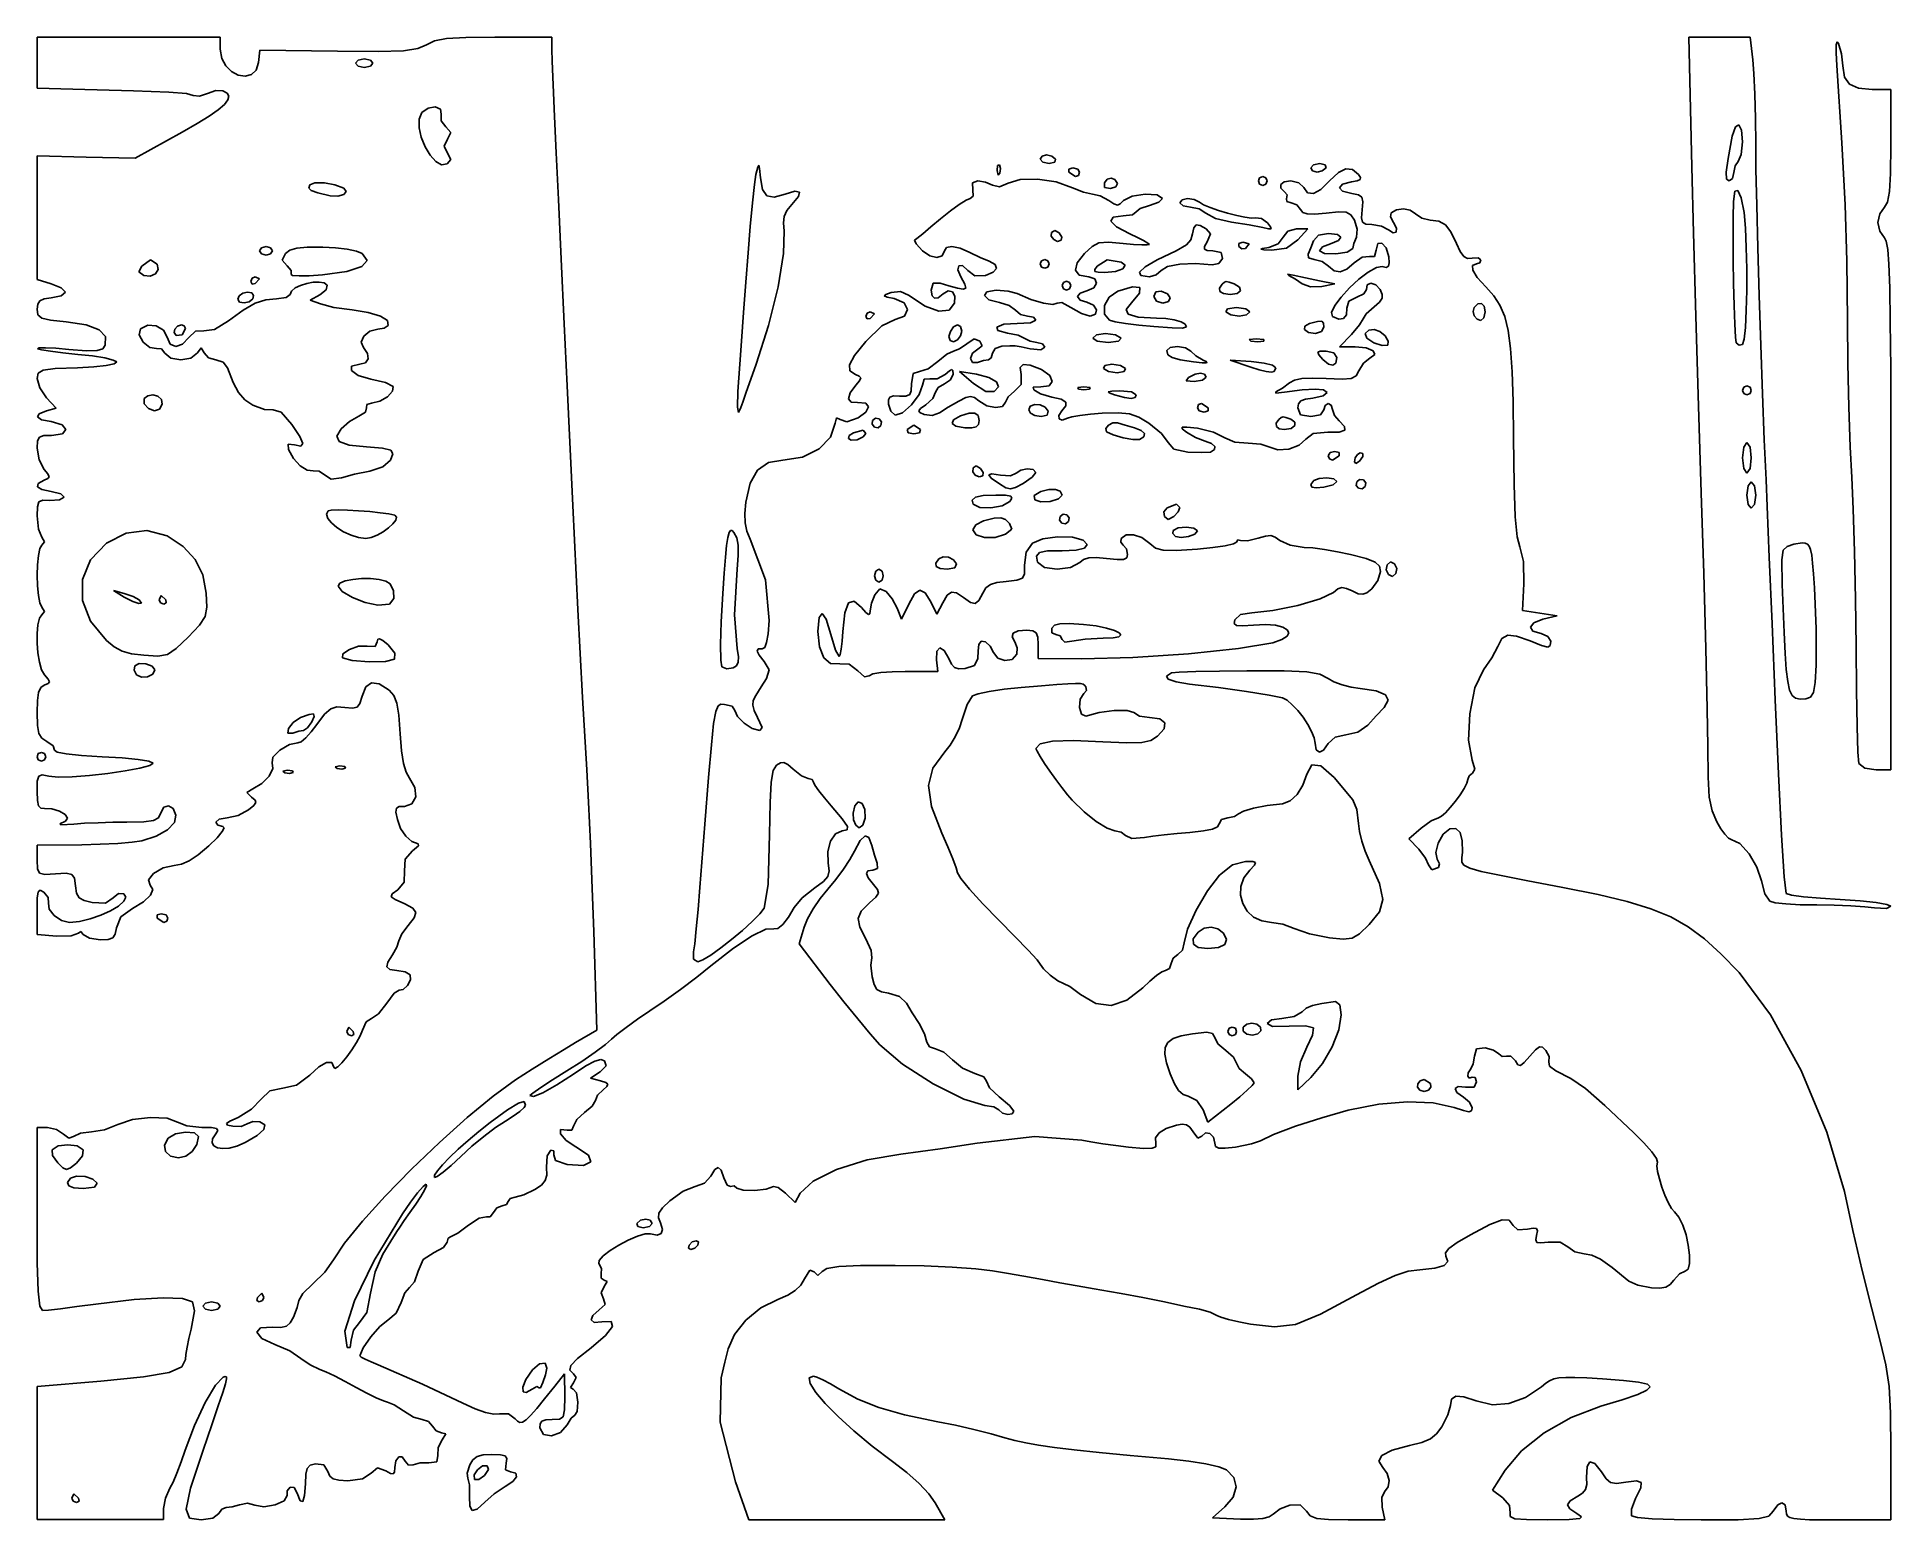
# Model space of a CAD drawing. Extents: x 0 to 5.9, y 0 to 4.72.
import ezdxf

# ---------------------------------------------------------------- set-up
doc = ezdxf.new("R2010")
doc.units = 0
doc.layers.get('0').update_dxf_attribs({"linetype": 'CONTINUOUS'})

msp = doc.modelspace()

# ---------------------------------------------------------------- linework, layer by layer
at = {"color": 0}
for p, q in [((0.2917, 4.7222), (0, 4.7222)), ((0, 4.7222), (0, 4.6409)), ((0.5833, 4.7222), (0.2917, 4.7222)), ((0.5833, 4.6833), (0.5833, 4.7222)), ((0.5882, 4.6543), (0.5833, 4.6833)), ((0.7097, 4.6806), (0.7052, 4.6417)), ((0.9563, 4.6771), (0.7097, 4.6806)), ((1.0868, 4.6761), (0.9563, 4.6771)), ((1.1666, 4.6784), (1.0868, 4.6761)), ((1.212, 4.6853), (1.1666, 4.6784)), ((1.2396, 4.6979), (1.212, 4.6853)), ((1.2655, 4.7101), (1.2396, 4.6979)), ((1.3041, 4.7176), (1.2655, 4.7101)), ((1.3651, 4.7213), (1.3041, 4.7176)), ((1.4576, 4.7222), (1.3651, 4.7213)), ((1.6389, 4.7222), (1.4576, 4.7222)), ((1.6389, 4.6833), (1.6389, 4.7222)), ((1.64, 4.6453), (1.6389, 4.6833)), ((5.3569, 4.7222), (5.2597, 4.7222)), ((5.2597, 4.7222), (5.2688, 4.309)), ((5.4542, 4.7222), (5.3569, 4.7222)), ((5.4632, 4.6493), (5.4542, 4.7222)), ((5.7285, 4.6975), (5.7283, 4.6724)), ((5.7283, 4.6724), (5.7305, 4.6319)), ((5.7311, 4.7073), (5.7285, 4.6975)), ((5.7361, 4.7014), (5.7311, 4.7073)), ((5.7452, 4.6692), (5.7361, 4.7014)), ((5.7496, 4.6305), (5.7452, 4.6692)), ((0, 4.6409), (0, 4.5597)), ((0.6011, 4.6304), (0.5882, 4.6543)), ((0.6195, 4.6124), (0.6011, 4.6304)), ((0.6408, 4.6012), (0.6195, 4.6124)), ((0.6973, 4.617), (0.6823, 4.6026)), ((0.7052, 4.6417), (0.6973, 4.617)), ((1.0139, 4.6389), (1.022, 4.6487)), ((1.022, 4.6291), (1.0139, 4.6389)), ((1.022, 4.6487), (1.0417, 4.6528)), ((1.0417, 4.625), (1.022, 4.6291)), ((1.0417, 4.6528), (1.0613, 4.6487)), ((1.0613, 4.6291), (1.0417, 4.625)), ((1.0613, 4.6487), (1.0694, 4.6389)), ((1.0694, 4.6389), (1.0613, 4.6291)), ((1.643, 4.5703), (1.64, 4.6453)), ((5.4667, 4.6057), (5.4632, 4.6493)), ((5.4696, 4.5407), (5.4667, 4.6057)), ((5.7305, 4.6319), (5.747, 4.3849)), ((5.755, 4.5949), (5.7496, 4.6305)), ((0, 4.5597), (0.1139, 4.5568)), ((0.1139, 4.5568), (0.3069, 4.5514)), ((0.3069, 4.5514), (0.4199, 4.547)), ((0.4199, 4.547), (0.4757, 4.5424)), ((0.5431, 4.5424), (0.5694, 4.5516)), ((0.5694, 4.5516), (0.5917, 4.5507)), ((0.5917, 4.5507), (0.605, 4.5432)), ((0.6626, 4.5976), (0.6408, 4.6012)), ((0.6823, 4.6026), (0.6626, 4.5976)), ((1.6474, 4.4694), (1.643, 4.5703)), ((5.7708, 4.5718), (5.755, 4.5949)), ((5.7993, 4.5593), (5.7708, 4.5718)), ((5.843, 4.5556), (5.7993, 4.5593)), ((5.9028, 4.5556), (5.843, 4.5556)), ((5.9028, 4.3764), (5.9028, 4.5556)), ((0.4757, 4.5424), (0.4972, 4.5364)), ((0.4972, 4.5364), (0.5174, 4.5339)), ((0.5174, 4.5339), (0.5431, 4.5424)), ((0.577, 4.4908), (0.5483, 4.4706)), ((0.5968, 4.5078), (0.577, 4.4908)), ((0.6079, 4.5221), (0.5968, 4.5078)), ((0.605, 4.5432), (0.6105, 4.5338)), ((0.6105, 4.5338), (0.6079, 4.5221)), ((1.2249, 4.4819), (1.245, 4.4963)), ((1.245, 4.4963), (1.2675, 4.4997)), ((1.2675, 4.4997), (1.284, 4.4928)), ((1.284, 4.4928), (1.2862, 4.4764)), ((5.4715, 4.4632), (5.4696, 4.5407)), ((0.5102, 4.447), (0.4625, 4.4196)), ((0.5483, 4.4706), (0.5102, 4.447)), ((1.2162, 4.4337), (1.2163, 4.461)), ((1.2231, 4.4033), (1.2162, 4.4337)), ((1.2163, 4.461), (1.2249, 4.4819)), ((1.2862, 4.4764), (1.2867, 4.4556)), ((1.2867, 4.4556), (1.3014, 4.4368)), ((1.3014, 4.4368), (1.317, 4.4186)), ((1.6528, 4.3535), (1.6474, 4.4694)), ((5.3977, 4.407), (5.4075, 4.4367)), ((5.4075, 4.4367), (5.4182, 4.4425)), ((5.4182, 4.4425), (5.427, 4.4261)), ((5.4722, 4.3819), (5.4715, 4.4632)), ((0.4625, 4.4196), (0.3125, 4.3361)), ((1.2353, 4.3729), (1.2231, 4.4033)), ((1.2512, 4.346), (1.2353, 4.3729)), ((1.307, 4.3972), (1.2959, 4.375)), ((1.2959, 4.375), (1.307, 4.3528)), ((1.317, 4.4186), (1.307, 4.3972)), ((5.3843, 4.3354), (5.3977, 4.407)), ((5.4306, 4.3889), (5.4264, 4.3484)), ((5.427, 4.4261), (5.4306, 4.3889)), ((5.473, 4.3005), (5.4722, 4.3819)), ((5.747, 4.3849), (5.7574, 4.1877)), ((5.9018, 4.2879), (5.9028, 4.3764)), ((0.1562, 4.3403), (0, 4.3445)), ((0, 4.3445), (0, 4.1472)), ((0.3125, 4.3361), (0.1562, 4.3403)), ((1.2694, 4.3257), (1.2512, 4.346)), ((1.288, 4.3154), (1.2694, 4.3257)), ((1.3056, 4.3181), (1.288, 4.3154)), ((1.3176, 4.3325), (1.3056, 4.3181)), ((1.307, 4.3528), (1.3176, 4.3325)), ((1.6598, 4.2049), (1.6528, 4.3535)), ((2.2979, 4.3146), (2.2945, 4.308)), ((2.3003, 4.3035), (2.2979, 4.3146)), ((3.0585, 4.3131), (3.057, 4.2972)), ((3.0639, 4.3153), (3.0585, 4.3131)), ((3.0676, 4.304), (3.0639, 4.3153)), ((3.2003, 4.3431), (3.1944, 4.3333)), ((3.1944, 4.3333), (3.2029, 4.3236)), ((3.2146, 4.3472), (3.2003, 4.3431)), ((3.2029, 4.3236), (3.2229, 4.3194)), ((3.2312, 4.3431), (3.2146, 4.3472)), ((3.2229, 4.3194), (3.2403, 4.3236)), ((3.2431, 4.3333), (3.2312, 4.3431)), ((3.2403, 4.3236), (3.2431, 4.3333)), ((4.064, 4.3153), (4.0556, 4.3056)), ((4.084, 4.3194), (4.064, 4.3153)), ((4.1015, 4.3153), (4.084, 4.3194)), ((4.1042, 4.3056), (4.1015, 4.3153)), ((5.2688, 4.309), (5.2739, 4.0992)), ((5.3784, 4.2917), (5.3843, 4.3354)), ((5.4068, 4.3127), (5.4028, 4.291)), ((5.4167, 4.3264), (5.4068, 4.3127)), ((5.4264, 4.3484), (5.4167, 4.3264)), ((0.8652, 4.2415), (0.8684, 4.2514)), ((0.8684, 4.2514), (0.8848, 4.258)), ((0.8848, 4.258), (0.9147, 4.2578)), ((0.9147, 4.2578), (0.9484, 4.2518)), ((0.9484, 4.2518), (0.9764, 4.2409)), ((2.2839, 4.2522), (2.2775, 4.1943)), ((2.2889, 4.2847), (2.2839, 4.2522)), ((2.2945, 4.308), (2.2889, 4.2847)), ((2.3031, 4.2736), (2.3003, 4.3035)), ((2.3097, 4.2368), (2.3031, 4.2736)), ((2.9958, 4.2639), (2.9781, 4.2578)), ((2.9781, 4.2578), (2.9792, 4.2361)), ((3.0196, 4.2601), (2.9958, 4.2639)), ((3.0417, 4.2507), (3.0196, 4.2601)), ((3.0646, 4.2456), (3.0417, 4.2507)), ((3.057, 4.2972), (3.0598, 4.2826)), ((3.0598, 4.2826), (3.0653, 4.2889)), ((3.0917, 4.2567), (3.0646, 4.2456)), ((3.0653, 4.2889), (3.0676, 4.304)), ((3.1304, 4.2688), (3.0917, 4.2567)), ((3.1851, 4.2699), (3.1304, 4.2688)), ((3.2444, 4.2608), (3.1851, 4.2699)), ((3.2972, 4.2424), (3.2444, 4.2608)), ((3.2848, 4.3017), (3.2847, 4.2917)), ((3.2847, 4.2917), (3.3063, 4.2778)), ((3.2979, 4.3056), (3.2848, 4.3017)), ((3.3134, 4.3017), (3.2979, 4.3056)), ((3.3063, 4.2778), (3.3158, 4.2816)), ((3.3194, 4.2917), (3.3134, 4.3017)), ((3.3158, 4.2816), (3.3194, 4.2917)), ((3.4074, 4.27), (3.3984, 4.2584)), ((3.3984, 4.2584), (3.3991, 4.2433)), ((3.4196, 4.2732), (3.4074, 4.27)), ((3.4316, 4.2683), (3.4196, 4.2732)), ((3.44, 4.2555), (3.4316, 4.2683)), ((3.4353, 4.2451), (3.44, 4.2555)), ((3.8927, 4.274), (3.8889, 4.2639)), ((3.8889, 4.2639), (3.8927, 4.2538)), ((3.9028, 4.2778), (3.8927, 4.274)), ((3.8927, 4.2538), (3.9028, 4.25)), ((3.9128, 4.274), (3.9028, 4.2778)), ((3.9028, 4.25), (3.9128, 4.2538)), ((3.9167, 4.2639), (3.9128, 4.274)), ((3.9128, 4.2538), (3.9167, 4.2639)), ((3.9602, 4.2524), (3.9601, 4.2413)), ((3.9711, 4.2607), (3.9602, 4.2524)), ((3.9916, 4.2639), (3.9711, 4.2607)), ((4.0175, 4.2577), (3.9916, 4.2639)), ((4.0332, 4.2431), (4.0175, 4.2577)), ((4.0556, 4.3056), (4.0614, 4.2958)), ((4.0614, 4.2958), (4.0757, 4.2917)), ((4.0757, 4.2917), (4.0923, 4.2958)), ((4.1156, 4.2639), (4.0873, 4.2368)), ((4.0923, 4.2958), (4.1042, 4.3056)), ((4.1435, 4.2908), (4.1156, 4.2639)), ((4.1673, 4.3031), (4.1435, 4.2908)), ((4.147, 4.2426), (4.1562, 4.2536)), ((4.1562, 4.2536), (4.1847, 4.2609)), ((4.1882, 4.3009), (4.1673, 4.3031)), ((4.1847, 4.2609), (4.2036, 4.2639)), ((4.2076, 4.2847), (4.1882, 4.3009)), ((4.2036, 4.2639), (4.2131, 4.2682)), ((4.214, 4.2748), (4.2076, 4.2847)), ((4.2131, 4.2682), (4.214, 4.2748)), ((5.3796, 4.2699), (5.3784, 4.2917)), ((5.3875, 4.2639), (5.3796, 4.2699)), ((5.3983, 4.2717), (5.3875, 4.2639)), ((5.4028, 4.291), (5.3983, 4.2717)), ((5.4753, 4.1873), (5.473, 4.3005)), ((5.8985, 4.2303), (5.9018, 4.2879)), ((0.8727, 4.2336), (0.8652, 4.2415)), ((0.8943, 4.226), (0.8727, 4.2336)), ((0.9333, 4.2166), (0.8943, 4.226)), ((0.958, 4.2153), (0.9333, 4.2166)), ((0.9767, 4.2208), (0.958, 4.2153)), ((0.9764, 4.2409), (0.9844, 4.2302)), ((0.9844, 4.2302), (0.9767, 4.2208)), ((1.6687, 4.0154), (1.6598, 4.2049)), ((2.2775, 4.1943), (2.2706, 4.1192)), ((2.3235, 4.217), (2.3097, 4.2368)), ((2.3468, 4.2126), (2.3235, 4.217)), ((2.3819, 4.2222), (2.3468, 4.2126)), ((2.4131, 4.2314), (2.3819, 4.2222)), ((2.4036, 4.1889), (2.4241, 4.2144)), ((2.4272, 4.2287), (2.4131, 4.2314)), ((2.4241, 4.2144), (2.4272, 4.2287)), ((2.9582, 4.2032), (2.9362, 4.1893)), ((2.9708, 4.2083), (2.9582, 4.2032)), ((2.9806, 4.216), (2.9708, 4.2083)), ((2.9792, 4.2361), (2.9806, 4.216)), ((3.3324, 4.2281), (3.2972, 4.2424)), ((3.3604, 4.2222), (3.3324, 4.2281)), ((3.3851, 4.2163), (3.3604, 4.2222)), ((3.4125, 4.2014), (3.3851, 4.2163)), ((3.3991, 4.2433), (3.4174, 4.2396)), ((3.4287, 4.1908), (3.4125, 4.2014)), ((3.4174, 4.2396), (3.4353, 4.2451)), ((3.4589, 4.2014), (3.4488, 4.1908)), ((3.4866, 4.2156), (3.4589, 4.2014)), ((3.5284, 4.2222), (3.4866, 4.2156)), ((3.5666, 4.2201), (3.5284, 4.2222)), ((3.5417, 4.1861), (3.5713, 4.1961)), ((3.5833, 4.2083), (3.5666, 4.2201)), ((3.5713, 4.1961), (3.5833, 4.2083)), ((3.6461, 4.2042), (3.6389, 4.1944)), ((3.6389, 4.1944), (3.6488, 4.1847)), ((3.6634, 4.2079), (3.6461, 4.2042)), ((3.684, 4.2054), (3.6634, 4.2079)), ((3.7014, 4.1965), (3.684, 4.2054)), ((3.7145, 4.1883), (3.7014, 4.1965)), ((3.9601, 4.2413), (3.9722, 4.2294)), ((3.9722, 4.2294), (3.9802, 4.2196)), ((3.9802, 4.2196), (3.9785, 4.2076)), ((3.9785, 4.2076), (3.9794, 4.1983)), ((3.9794, 4.1983), (3.9931, 4.1944)), ((3.9931, 4.1944), (4.011, 4.1884)), ((4.0456, 4.2262), (4.0332, 4.2431)), ((4.0639, 4.2242), (4.0456, 4.2262)), ((4.0873, 4.2368), (4.0639, 4.2242)), ((4.157, 4.2316), (4.147, 4.2426)), ((4.1861, 4.224), (4.157, 4.2316)), ((4.207, 4.2202), (4.1861, 4.224)), ((4.2179, 4.2127), (4.207, 4.2202)), ((4.2214, 4.1979), (4.2179, 4.2127)), ((4.2195, 4.1722), (4.2214, 4.1979)), ((5.4003, 4.1486), (5.4013, 4.1986)), ((5.4013, 4.1986), (5.4063, 4.2312)), ((5.4063, 4.2312), (5.4157, 4.2341)), ((5.4157, 4.2341), (5.4264, 4.2107)), ((5.4264, 4.2107), (5.4352, 4.1639)), ((5.8819, 4.1806), (5.8921, 4.1968)), ((5.8921, 4.1968), (5.8985, 4.2303)), ((0, 4.1472), (0, 3.95)), ((2.3763, 4.1305), (2.3789, 4.1512)), ((2.3789, 4.1512), (2.3877, 4.1695)), ((2.3877, 4.1695), (2.4036, 4.1889)), ((2.8764, 4.1431), (2.8457, 4.1175)), ((2.908, 4.1685), (2.8764, 4.1431)), ((2.9362, 4.1893), (2.908, 4.1685)), ((3.4189, 4.1362), (3.4259, 4.1484)), ((3.4369, 4.1181), (3.4189, 4.1362)), ((3.4259, 4.1484), (3.4583, 4.1528)), ((3.4397, 4.1873), (3.4287, 4.1908)), ((3.4488, 4.1908), (3.4397, 4.1873)), ((3.4583, 4.1528), (3.488, 4.1564)), ((3.488, 4.1564), (3.5, 4.1653)), ((3.5, 4.1653), (3.5119, 4.1766)), ((3.5119, 4.1766), (3.5417, 4.1861)), ((3.6488, 4.1847), (3.6722, 4.1806)), ((3.6722, 4.1806), (3.7004, 4.1748)), ((3.7004, 4.1748), (3.7215, 4.1611)), ((3.7356, 4.1791), (3.7145, 4.1883)), ((3.7215, 4.1611), (3.7519, 4.1448)), ((3.7619, 4.1699), (3.7356, 4.1791)), ((3.7519, 4.1448), (3.8028, 4.1326)), ((3.7908, 4.1611), (3.7619, 4.1699)), ((3.8196, 4.1537), (3.7908, 4.1611)), ((3.8028, 4.1326), (3.8591, 4.1239)), ((3.8457, 4.1484), (3.8196, 4.1537)), ((3.8664, 4.1458), (3.8457, 4.1484)), ((3.8792, 4.1467), (3.8664, 4.1458)), ((3.8986, 4.1449), (3.8792, 4.1467)), ((3.9181, 4.1305), (3.8986, 4.1449)), ((4.011, 4.1884), (4.0229, 4.1736)), ((4.0229, 4.1736), (4.0299, 4.1639)), ((4.0299, 4.1639), (4.0439, 4.1589)), ((4.0439, 4.1589), (4.0677, 4.1584)), ((4.0677, 4.1584), (4.1042, 4.1618)), ((4.1042, 4.1618), (4.1443, 4.1658)), ((4.1443, 4.1658), (4.1686, 4.1644)), ((4.1686, 4.1644), (4.1833, 4.1561)), ((4.1833, 4.1561), (4.1944, 4.1396)), ((4.1944, 4.1396), (4.203, 4.1109)), ((4.2174, 4.1467), (4.2195, 4.1722)), ((4.2204, 4.1325), (4.2174, 4.1467)), ((4.2306, 4.1264), (4.2204, 4.1325)), ((4.3111, 4.1625), (4.3095, 4.1495)), ((4.3095, 4.1495), (4.3187, 4.1319)), ((4.3287, 4.1725), (4.3111, 4.1625)), ((4.3508, 4.1752), (4.3287, 4.1725)), ((4.3725, 4.171), (4.3508, 4.1752)), ((4.3887, 4.1597), (4.3725, 4.171)), ((4.4096, 4.1451), (4.3887, 4.1597)), ((4.4361, 4.1389), (4.4096, 4.1451)), ((4.4637, 4.1358), (4.4361, 4.1389)), ((4.4845, 4.1245), (4.4637, 4.1358)), ((5.4001, 4.0842), (5.4003, 4.1486)), ((5.4352, 4.1639), (5.4395, 4.1139)), ((5.4787, 4.0508), (5.4753, 4.1873)), ((5.7574, 4.1877), (5.7627, 4.0096)), ((5.8611, 4.1319), (5.8671, 4.1595)), ((5.8671, 4.1595), (5.8819, 4.1806)), ((2.2706, 4.1192), (2.2639, 4.0347)), ((2.3789, 4.1042), (2.3763, 4.1305)), ((2.3771, 4.0333), (2.3789, 4.1042)), ((2.8017, 4.0812), (2.7937, 4.075)), ((2.7937, 4.075), (2.7993, 4.064)), ((2.8199, 4.0961), (2.8017, 4.0812)), ((2.8457, 4.1175), (2.8199, 4.0961)), ((3.2293, 4.0879), (3.2303, 4.1)), ((3.2374, 4.0771), (3.2293, 4.0879)), ((3.2303, 4.1), (3.2406, 4.1063)), ((3.2496, 4.0716), (3.2374, 4.0771)), ((3.2406, 4.1063), (3.2542, 4.0986)), ((3.2611, 4.0751), (3.2496, 4.0716)), ((3.2542, 4.0986), (3.2624, 4.0854)), ((3.2624, 4.0854), (3.2611, 4.0751)), ((3.4792, 4.0957), (3.4369, 4.1181)), ((3.5036, 4.0844), (3.4792, 4.0957)), ((3.5234, 4.0743), (3.5036, 4.0844)), ((3.5368, 4.0664), (3.5234, 4.0743)), ((3.6737, 4.076), (3.6598, 4.0603)), ((3.6787, 4.0958), (3.6737, 4.076)), ((3.6832, 4.1152), (3.6787, 4.0958)), ((3.6907, 4.1239), (3.6832, 4.1152)), ((3.703, 4.1226), (3.6907, 4.1239)), ((3.7222, 4.112), (3.703, 4.1226)), ((3.7358, 4.0958), (3.7222, 4.112)), ((3.7257, 4.0701), (3.7358, 4.0958)), ((3.8591, 4.1239), (3.9028, 4.1153)), ((3.9028, 4.1153), (3.9211, 4.1114)), ((3.9277, 4.1179), (3.9181, 4.1305)), ((3.9211, 4.1114), (3.9291, 4.1119)), ((3.9291, 4.1119), (3.9277, 4.1179)), ((3.968, 4.0847), (3.9521, 4.0639)), ((3.9821, 4.1045), (3.968, 4.0847)), ((3.978, 4.0498), (4.0139, 4.0764)), ((4.0104, 4.1111), (3.9821, 4.1045)), ((4.0458, 4.1111), (4.0104, 4.1111)), ((4.0139, 4.0764), (4.0458, 4.1111)), ((4.0639, 4.0729), (4.0556, 4.0506)), ((4.0803, 4.0911), (4.0639, 4.0729)), ((4.1125, 4.0972), (4.0803, 4.0911)), ((4.1404, 4.0937), (4.1125, 4.0972)), ((4.1181, 4.0642), (4.1437, 4.0743)), ((4.151, 4.0851), (4.1404, 4.0937)), ((4.1437, 4.0743), (4.151, 4.0851)), ((4.2007, 4.0854), (4.193, 4.0652)), ((4.203, 4.1109), (4.2007, 4.0854)), ((4.25, 4.125), (4.2306, 4.1264)), ((4.2803, 4.1201), (4.25, 4.125)), ((4.3028, 4.1083), (4.2803, 4.1201)), ((4.3184, 4.0983), (4.3028, 4.1083)), ((4.3279, 4.1014), (4.3184, 4.0983)), ((4.3187, 4.1319), (4.3288, 4.1138)), ((4.3288, 4.1138), (4.3279, 4.1014)), ((4.5019, 4.102), (4.4845, 4.1245)), ((4.5193, 4.0653), (4.5019, 4.102)), ((5.2739, 4.0992), (5.2812, 3.8337)), ((5.4007, 4.0114), (5.4001, 4.0842)), ((5.4395, 4.1139), (5.4423, 4.0521)), ((5.8671, 4.1044), (5.8611, 4.1319)), ((5.8819, 4.0833), (5.8671, 4.1044)), ((5.888, 4.0723), (5.8819, 4.0833)), ((0.7083, 4.0417), (0.7146, 4.0514)), ((0.7146, 4.032), (0.7083, 4.0417)), ((0.7146, 4.0514), (0.7292, 4.0556)), ((0.7292, 4.0278), (0.7146, 4.032)), ((0.7292, 4.0556), (0.7437, 4.0514)), ((0.7437, 4.032), (0.7292, 4.0278)), ((0.7437, 4.0514), (0.75, 4.0417)), ((0.75, 4.0417), (0.7437, 4.032)), ((0.7803, 4.012), (0.791, 4.0333)), ((0.791, 4.0333), (0.8047, 4.044)), ((0.8047, 4.044), (0.8266, 4.0505)), ((0.8266, 4.0505), (0.8604, 4.0534)), ((0.8604, 4.0534), (0.9097, 4.0535)), ((0.9097, 4.0535), (0.9507, 4.0513)), ((0.9507, 4.0513), (0.9878, 4.0467)), ((0.9878, 4.0467), (1.0171, 4.0405)), ((1.0171, 4.0405), (1.0347, 4.0333)), ((1.0347, 4.0333), (1.0507, 4.0107)), ((1.6783, 3.8095), (1.6687, 4.0154)), ((2.2639, 4.0347), (2.257, 3.9421)), ((2.3592, 3.927), (2.3771, 4.0333)), ((2.7993, 4.064), (2.8194, 4.0417)), ((2.8194, 4.0417), (2.8426, 4.0253)), ((2.8426, 4.0253), (2.8651, 4.0198)), ((2.8651, 4.0198), (2.8821, 4.0253)), ((2.8821, 4.0253), (2.8889, 4.0417)), ((2.8889, 4.0417), (2.8954, 4.0525)), ((2.8954, 4.0525), (2.913, 4.0552)), ((2.913, 4.0552), (2.9387, 4.0498)), ((2.9387, 4.0498), (2.9695, 4.0365)), ((2.9695, 4.0365), (3.0033, 4.0201)), ((3.0033, 4.0201), (3.032, 4.0086)), ((3.3114, 4.0033), (3.3348, 4.0333)), ((3.3348, 4.0333), (3.3591, 4.0556)), ((3.3591, 4.0556), (3.3812, 4.0665)), ((3.3812, 4.0665), (3.411, 4.0687)), ((3.411, 4.0687), (3.4583, 4.0646)), ((3.4583, 4.0646), (3.4907, 4.0616)), ((3.4907, 4.0616), (3.5171, 4.0601)), ((3.5171, 4.0601), (3.535, 4.0601)), ((3.535, 4.0601), (3.5417, 4.0618)), ((3.5417, 4.0618), (3.5368, 4.0664)), ((3.6274, 4.0414), (3.5667, 4.0124)), ((3.6598, 4.0603), (3.6274, 4.0414)), ((3.7168, 4.0463), (3.7174, 4.0549)), ((3.7252, 4.0425), (3.7168, 4.0463)), ((3.7174, 4.0549), (3.7257, 4.0701)), ((3.7438, 4.0417), (3.7252, 4.0425)), ((3.7702, 4.0363), (3.7438, 4.0417)), ((3.7631, 4.0009), (3.7743, 4.0174)), ((3.7743, 4.0174), (3.7702, 4.0363)), ((3.8268, 4.0653), (3.8264, 4.0556)), ((3.8264, 4.0556), (3.8358, 4.0476)), ((3.8389, 4.0694), (3.8268, 4.0653)), ((3.8358, 4.0476), (3.8472, 4.0493)), ((3.8599, 4.0639), (3.8389, 4.0694)), ((3.8472, 4.0493), (3.8599, 4.0639)), ((3.902, 4.0487), (3.8969, 4.0466)), ((3.8969, 4.0466), (3.9066, 4.0451)), ((3.9216, 4.0521), (3.902, 4.0487)), ((3.9066, 4.0451), (3.932, 4.0437)), ((3.9521, 4.0639), (3.9216, 4.0521)), ((3.932, 4.0437), (3.978, 4.0498)), ((4.0556, 4.0506), (4.0472, 4.0312)), ((4.0472, 4.0312), (4.0488, 4.0187)), ((4.0488, 4.0187), (4.0667, 4.0139)), ((4.0833, 4.0417), (4.0934, 4.054)), ((4.0996, 4.0327), (4.0833, 4.0417)), ((4.0934, 4.054), (4.1181, 4.0642)), ((4.1356, 4.0316), (4.0996, 4.0327)), ((4.1719, 4.0374), (4.1356, 4.0316)), ((4.1891, 4.0486), (4.1719, 4.0374)), ((4.193, 4.0652), (4.1891, 4.0486)), ((4.1937, 4.0028), (4.2192, 4.0213)), ((4.2192, 4.0213), (4.2424, 4.0236)), ((4.2424, 4.0236), (4.2587, 4.0239)), ((4.2587, 4.0239), (4.2639, 4.0431)), ((4.2639, 4.0431), (4.2693, 4.0644)), ((4.2693, 4.0644), (4.2817, 4.066)), ((4.2817, 4.066), (4.2951, 4.0509)), ((4.2951, 4.0509), (4.3037, 4.0222)), ((4.3037, 4.0222), (4.305, 4.003)), ((4.5315, 4.039), (4.5193, 4.0653)), ((4.5427, 4.0235), (4.5315, 4.039)), ((4.5547, 4.0171), (4.5427, 4.0235)), ((4.5694, 4.0181), (4.5547, 4.0171)), ((4.589, 4.0193), (4.5694, 4.0181)), ((4.5972, 4.0125), (4.589, 4.0193)), ((5.4423, 4.0521), (5.4436, 3.9839)), ((5.4832, 3.8995), (5.4787, 4.0508)), ((5.8928, 4.0461), (5.888, 4.0723)), ((5.8965, 3.9985), (5.8928, 4.0461)), ((0.3245, 3.9745), (0.3339, 3.9931)), ((0.3403, 3.9632), (0.3245, 3.9745)), ((0.3339, 3.9931), (0.3612, 4.0132)), ((0.3606, 3.9611), (0.3403, 3.9632)), ((0.3771, 3.9685), (0.3606, 3.9611)), ((0.3612, 4.0132), (0.3828, 3.9986)), ((0.3859, 3.9821), (0.3771, 3.9685)), ((0.3828, 3.9986), (0.3859, 3.9821)), ((0.6845, 3.9542), (0.6944, 3.9583)), ((0.6944, 3.9583), (0.7083, 3.9521)), ((0.7958, 3.9938), (0.7803, 4.012)), ((0.8092, 3.9785), (0.7958, 3.9938)), ((0.809, 3.966), (0.8092, 3.9785)), ((0.8137, 3.9627), (0.809, 3.966)), ((0.8341, 3.9614), (0.8137, 3.9627)), ((0.8668, 3.9622), (0.8341, 3.9614)), ((0.9083, 3.965), (0.8668, 3.9622)), ((0.9858, 3.9756), (0.9083, 3.965)), ((1.0338, 3.9912), (0.9858, 3.9756)), ((1.0507, 4.0107), (1.0338, 3.9912)), ((2.9354, 3.994), (2.9322, 3.9809)), ((2.9322, 3.9809), (2.9413, 3.9583)), ((2.947, 3.9946), (2.9354, 3.994)), ((2.9413, 3.9583), (2.954, 3.9356)), ((2.9636, 3.9792), (2.947, 3.9946)), ((2.9862, 3.9618), (2.9636, 3.9792)), ((3.0194, 3.9634), (2.9862, 3.9618)), ((3.0439, 3.9733), (3.0194, 3.9634)), ((3.032, 4.0086), (3.0508, 3.9981)), ((3.0546, 3.9856), (3.0439, 3.9733)), ((3.0508, 3.9981), (3.0546, 3.9856)), ((3.1944, 4), (3.1982, 4.0101)), ((3.1982, 3.99), (3.1944, 4)), ((3.1982, 4.0101), (3.2083, 4.0139)), ((3.2083, 3.9861), (3.1982, 3.99)), ((3.2083, 4.0139), (3.2184, 4.0101)), ((3.2184, 3.99), (3.2083, 3.9861)), ((3.2184, 4.0101), (3.2222, 4)), ((3.2222, 4), (3.2184, 3.99)), ((3.3061, 3.9796), (3.3114, 4.0033)), ((3.3186, 3.964), (3.3061, 3.9796)), ((3.3486, 3.9583), (3.3186, 3.964)), ((3.3685, 3.9522), (3.3486, 3.9583)), ((3.3753, 3.9931), (3.3679, 3.9823)), ((3.3679, 3.9823), (3.3684, 3.976)), ((3.3684, 3.976), (3.3782, 3.9731)), ((3.4068, 4.0133), (3.3753, 3.9931)), ((3.3782, 3.9731), (3.3986, 3.9725)), ((3.3986, 3.9725), (3.4337, 3.9762)), ((3.4514, 4.0057), (3.4068, 4.0133)), ((3.4337, 3.9762), (3.4569, 3.9846)), ((3.4642, 3.9954), (3.4514, 4.0057)), ((3.4569, 3.9846), (3.4642, 3.9954)), ((3.528, 3.991), (3.5105, 3.9739)), ((3.5105, 3.9739), (3.5148, 3.9625)), ((3.5148, 3.9625), (3.5417, 3.9583)), ((3.5667, 4.0124), (3.528, 3.991)), ((3.5417, 3.9583), (3.5636, 3.9647)), ((3.5636, 3.9647), (3.5797, 3.9792)), ((3.5797, 3.9792), (3.5997, 3.9916)), ((3.5997, 3.9916), (3.6386, 3.9993)), ((3.6386, 3.9993), (3.6885, 4.0015)), ((3.6885, 4.0015), (3.7416, 3.9972)), ((3.7416, 3.9972), (3.7631, 4.0009)), ((4, 3.9639), (3.9814, 3.9672)), ((3.9814, 3.9672), (3.9861, 3.9632)), ((3.9861, 3.9632), (4.0069, 3.9517)), ((4.0388, 3.9552), (4, 3.9639)), ((4.0833, 3.9459), (4.0388, 3.9552)), ((4.0667, 4.0139), (4.0913, 4.0078)), ((4.0913, 4.0078), (4.1116, 3.9931)), ((4.1116, 3.9931), (4.1296, 3.9779)), ((4.1296, 3.9779), (4.1491, 3.9743)), ((4.1491, 3.9743), (4.1705, 3.9827)), ((4.1705, 3.9827), (4.1937, 4.0028)), ((4.2385, 3.974), (4.2088, 3.9511)), ((4.2645, 3.9884), (4.2385, 3.974)), ((4.2833, 3.9911), (4.2645, 3.9884)), ((4.2957, 3.9888), (4.2833, 3.9911)), ((4.3026, 3.9923), (4.2957, 3.9888)), ((4.305, 4.003), (4.3026, 3.9923)), ((4.5703, 3.9948), (4.5833, 4)), ((4.5711, 3.9799), (4.5703, 3.9948)), ((4.5854, 3.9566), (4.5711, 3.9799)), ((4.5833, 4), (4.5934, 4.0035)), ((4.6125, 3.9264), (4.5854, 3.9566)), ((4.5934, 4.0035), (4.5972, 4.0125)), ((5.402, 3.937), (5.4007, 4.0114)), ((5.4436, 3.9839), (5.4435, 3.915)), ((5.7627, 4.0096), (5.7646, 3.8194)), ((5.8991, 3.9236), (5.8965, 3.9985)), ((0, 3.95), (0.0451, 3.9368)), ((0.0451, 3.9368), (0.077, 3.9234)), ((0.077, 3.8987), (0.0451, 3.8916)), ((0.077, 3.9234), (0.0903, 3.9097)), ((0.0903, 3.9097), (0.077, 3.8987)), ((0.6389, 3.8875), (0.6437, 3.8983)), ((0.6437, 3.8983), (0.6554, 3.9064)), ((0.6554, 3.9064), (0.6699, 3.9101)), ((0.6699, 3.9101), (0.6833, 3.9075)), ((0.6806, 3.9437), (0.6845, 3.9542)), ((0.6845, 3.9358), (0.6806, 3.9437)), ((0.6833, 3.9075), (0.6893, 3.8996)), ((0.6944, 3.9375), (0.6845, 3.9358)), ((0.6893, 3.8996), (0.6868, 3.8889)), ((0.7083, 3.9521), (0.6944, 3.9375)), ((0.7929, 3.893), (0.8056, 3.9028)), ((0.8056, 3.9028), (0.8099, 3.9135)), ((0.8099, 3.9135), (0.8217, 3.9232)), ((0.8217, 3.9232), (0.8387, 3.9315)), ((0.8387, 3.9315), (0.8586, 3.9378)), ((0.8586, 3.9378), (0.8792, 3.9416)), ((0.9007, 3.9014), (0.8695, 3.8847)), ((0.8792, 3.9416), (0.8983, 3.9422)), ((0.8983, 3.9422), (0.9138, 3.9392)), ((0.92, 3.9173), (0.9007, 3.9014)), ((0.9138, 3.9392), (0.9233, 3.932)), ((0.9233, 3.932), (0.92, 3.9173)), ((2.257, 3.9421), (2.2498, 3.8447)), ((2.3288, 3.8035), (2.3592, 3.927)), ((2.7023, 3.9019), (2.6976, 3.8977)), ((2.6976, 3.8977), (2.7063, 3.894)), ((2.7195, 3.9083), (2.7023, 3.9019)), ((2.7492, 3.9118), (2.7195, 3.9083)), ((2.775, 3.9007), (2.7492, 3.9118)), ((2.8273, 3.8658), (2.775, 3.9007)), ((2.8531, 3.938), (2.8472, 3.9167)), ((2.8472, 3.9167), (2.8498, 3.8986)), ((2.8498, 3.8986), (2.8574, 3.8904)), ((2.875, 3.9382), (2.8531, 3.938)), ((2.8692, 3.8922), (2.8847, 3.9042)), ((2.9028, 3.9305), (2.875, 3.9382)), ((2.8847, 3.9042), (2.901, 3.9138)), ((2.901, 3.9138), (2.9146, 3.9105)), ((2.9306, 3.9226), (2.9028, 3.9305)), ((2.9146, 3.9105), (2.9223, 3.8968)), ((2.9223, 3.8968), (2.9211, 3.875)), ((2.949, 3.9191), (2.9306, 3.9226)), ((2.9567, 3.923), (2.949, 3.9191)), ((2.954, 3.9356), (2.9567, 3.923)), ((3.0169, 3.8993), (3.0243, 3.9114)), ((3.0305, 3.8859), (3.0169, 3.8993)), ((3.0243, 3.9114), (3.0541, 3.9167)), ((3.0541, 3.9167), (3.0915, 3.9133)), ((3.0915, 3.9133), (3.1208, 3.9051)), ((3.1208, 3.9051), (3.1641, 3.8868)), ((3.2639, 3.9306), (3.2677, 3.9407)), ((3.2677, 3.9205), (3.2639, 3.9306)), ((3.2677, 3.9407), (3.2778, 3.9444)), ((3.2778, 3.9167), (3.2677, 3.9205)), ((3.2778, 3.9444), (3.2878, 3.9407)), ((3.2878, 3.9205), (3.2778, 3.9167)), ((3.2878, 3.9407), (3.2917, 3.9306)), ((3.2917, 3.9306), (3.2878, 3.9205)), ((3.3125, 3.8958), (3.3215, 3.9069)), ((3.3215, 3.9069), (3.343, 3.9141)), ((3.343, 3.9141), (3.3649, 3.9232)), ((3.3649, 3.9232), (3.3736, 3.9382)), ((3.3736, 3.9382), (3.3685, 3.9522)), ((3.4417, 3.9131), (3.414, 3.8937)), ((3.4874, 3.9269), (3.4417, 3.9131)), ((3.4847, 3.8764), (3.5105, 3.9071)), ((3.5109, 3.9244), (3.4874, 3.9269)), ((3.5105, 3.9071), (3.5109, 3.9244)), ((3.5621, 3.9108), (3.5556, 3.8965)), ((3.5556, 3.8965), (3.5639, 3.8812)), ((3.5791, 3.9135), (3.5621, 3.9108)), ((3.5994, 3.9047), (3.5791, 3.9135)), ((3.6076, 3.8918), (3.5994, 3.9047)), ((3.7736, 3.9351), (3.7648, 3.9223)), ((3.7648, 3.9223), (3.7664, 3.912)), ((3.7664, 3.912), (3.7779, 3.9053)), ((3.7804, 3.9412), (3.7736, 3.9351)), ((3.7779, 3.9053), (3.7986, 3.9028)), ((3.7866, 3.9433), (3.7804, 3.9412)), ((3.7956, 3.9415), (3.7866, 3.9433)), ((3.8111, 3.9359), (3.7956, 3.9415)), ((3.7986, 3.9028), (3.8217, 3.9061)), ((3.8289, 3.9253), (3.8111, 3.9359)), ((3.8217, 3.9061), (3.8322, 3.9146)), ((3.8322, 3.9146), (3.8289, 3.9253)), ((4.0069, 3.9517), (4.0278, 3.9368)), ((4.0278, 3.9368), (4.0543, 3.9265)), ((4.0543, 3.9265), (4.0903, 3.9278)), ((4.1319, 3.9361), (4.0833, 3.9459)), ((4.0903, 3.9278), (4.1319, 3.9361)), ((4.1788, 3.9233), (4.1519, 3.8941)), ((4.2088, 3.9511), (4.1788, 3.9233)), ((4.2021, 3.8944), (4.2248, 3.9049)), ((4.2248, 3.9049), (4.2327, 3.9181)), ((4.2327, 3.9181), (4.2349, 3.9337)), ((4.2349, 3.9337), (4.2468, 3.9389)), ((4.2468, 3.9389), (4.2627, 3.9337)), ((4.2627, 3.9337), (4.2767, 3.9181)), ((4.2767, 3.9181), (4.283, 3.9029)), ((4.283, 3.9029), (4.2824, 3.8905)), ((4.638, 3.8982), (4.6125, 3.9264)), ((4.658, 3.8681), (4.638, 3.8982)), ((5.4036, 3.8671), (5.402, 3.937)), ((5.4435, 3.915), (5.4421, 3.851)), ((5.4883, 3.7416), (5.4832, 3.8995)), ((5.9009, 3.8151), (5.8991, 3.9236)), ((0.002, 3.8716), (0, 3.8556)), ((0, 3.8556), (0.0026, 3.8381)), ((0.009, 3.882), (0.002, 3.8716)), ((0.0026, 3.8381), (0.0148, 3.8274)), ((0.0228, 3.8882), (0.009, 3.882)), ((0.0451, 3.8916), (0.0228, 3.8882)), ((0.6097, 3.8182), (0.6565, 3.8527)), ((0.6449, 3.8785), (0.6389, 3.8875)), ((0.6591, 3.8758), (0.6449, 3.8785)), ((0.6565, 3.8527), (0.6943, 3.8744)), ((0.6751, 3.8794), (0.6591, 3.8758)), ((0.6868, 3.8889), (0.6751, 3.8794)), ((0.6943, 3.8744), (0.7279, 3.8857)), ((0.7279, 3.8857), (0.7625, 3.8889)), ((0.7625, 3.8889), (0.7929, 3.893)), ((0.8695, 3.8847), (0.9021, 3.8722)), ((0.9021, 3.8722), (0.9451, 3.8615)), ((0.9451, 3.8615), (1.0028, 3.8533)), ((1.0028, 3.8533), (1.0547, 3.8454)), ((1.0547, 3.8454), (1.0935, 3.8336)), ((2.2498, 3.8447), (2.2429, 3.7538)), ((2.6429, 3.8431), (2.6389, 3.8326)), ((2.6528, 3.8472), (2.6429, 3.8431)), ((2.6667, 3.841), (2.6528, 3.8472)), ((2.6528, 3.8264), (2.6667, 3.841)), ((2.7063, 3.894), (2.7292, 3.8894)), ((2.7292, 3.8894), (2.7607, 3.8754)), ((2.7607, 3.8754), (2.7719, 3.8543)), ((2.7719, 3.8543), (2.7624, 3.8339)), ((2.8713, 3.8495), (2.8273, 3.8658)), ((2.8574, 3.8904), (2.8692, 3.8922)), ((2.9038, 3.8524), (2.8713, 3.8495)), ((2.9211, 3.875), (2.9038, 3.8524)), ((3.0639, 3.8769), (3.0305, 3.8859)), ((3.0956, 3.8679), (3.0639, 3.8769)), ((3.1153, 3.8527), (3.0956, 3.8679)), ((3.131, 3.839), (3.1153, 3.8527)), ((3.1535, 3.8333), (3.131, 3.839)), ((3.1641, 3.8868), (3.2041, 3.8746)), ((3.2041, 3.8746), (3.2344, 3.8702)), ((3.2344, 3.8702), (3.2481, 3.875)), ((3.2481, 3.875), (3.263, 3.8765)), ((3.263, 3.8765), (3.2917, 3.8611)), ((3.2917, 3.8611), (3.3255, 3.8417)), ((3.3215, 3.8848), (3.3125, 3.8958)), ((3.343, 3.8776), (3.3215, 3.8848)), ((3.3255, 3.8417), (3.3527, 3.8333)), ((3.3639, 3.8687), (3.343, 3.8776)), ((3.3527, 3.8333), (3.3703, 3.8396)), ((3.3735, 3.8536), (3.3639, 3.8687)), ((3.3703, 3.8396), (3.3735, 3.8536)), ((3.3989, 3.867), (3.3986, 3.8402)), ((3.3986, 3.8402), (3.4152, 3.821)), ((3.414, 3.8937), (3.3989, 3.867)), ((3.4679, 3.8542), (3.4847, 3.8764)), ((3.4744, 3.8393), (3.4679, 3.8542)), ((3.5059, 3.8307), (3.4744, 3.8393)), ((3.5639, 3.8812), (3.5848, 3.875)), ((3.5848, 3.875), (3.603, 3.8801)), ((3.603, 3.8801), (3.6076, 3.8918)), ((3.7905, 3.8573), (3.7847, 3.8472)), ((3.7847, 3.8472), (3.8008, 3.8375)), ((3.8187, 3.8611), (3.7905, 3.8573)), ((3.8008, 3.8375), (3.8271, 3.8333)), ((3.8487, 3.8571), (3.8187, 3.8611)), ((3.8271, 3.8333), (3.8509, 3.8375)), ((3.8611, 3.8472), (3.8487, 3.8571)), ((3.8509, 3.8375), (3.8611, 3.8472)), ((4.1317, 3.8669), (4.1216, 3.8452)), ((4.1216, 3.8452), (4.125, 3.8324)), ((4.1519, 3.8941), (4.1317, 3.8669)), ((4.16, 3.826), (4.1691, 3.8376)), ((4.1691, 3.8376), (4.1707, 3.8584)), ((4.1707, 3.8584), (4.1769, 3.8815)), ((4.1769, 3.8815), (4.2021, 3.8944)), ((4.2323, 3.8408), (4.2222, 3.825)), ((4.2569, 3.8632), (4.2323, 3.8408)), ((4.2741, 3.8781), (4.2569, 3.8632)), ((4.2824, 3.8905), (4.2741, 3.8781)), ((4.5727, 3.8479), (4.5762, 3.8611)), ((4.5762, 3.8343), (4.5727, 3.8479)), ((4.5762, 3.8611), (4.5878, 3.8729)), ((4.5878, 3.8729), (4.5991, 3.8739)), ((4.5991, 3.8739), (4.6077, 3.865)), ((4.6111, 3.8472), (4.607, 3.8276)), ((4.6077, 3.865), (4.6111, 3.8472)), ((4.6732, 3.8325), (4.658, 3.8681)), ((5.4057, 3.8082), (5.4036, 3.8671)), ((5.4421, 3.851), (5.4395, 3.7974)), ((0.0148, 3.8274), (0.0428, 3.8206)), ((0.0428, 3.8206), (0.093, 3.8149)), ((0.093, 3.8149), (0.1561, 3.8053)), ((0.1561, 3.8053), (0.1975, 3.79)), ((0.1975, 3.79), (0.2177, 3.7689)), ((0.3254, 3.7739), (0.3292, 3.7931)), ((0.3292, 3.7931), (0.3524, 3.8045)), ((0.3524, 3.8045), (0.3793, 3.8024)), ((0.3793, 3.8024), (0.4023, 3.789)), ((0.4023, 3.789), (0.4143, 3.7666)), ((0.4366, 3.7812), (0.4385, 3.7923)), ((0.443, 3.7721), (0.4366, 3.7812)), ((0.4385, 3.7923), (0.4468, 3.8016)), ((0.4468, 3.8016), (0.4597, 3.8056)), ((0.4597, 3.8056), (0.4688, 3.8025)), ((0.4722, 3.7944), (0.4625, 3.7735)), ((0.4688, 3.8025), (0.4722, 3.7944)), ((0.4834, 3.7653), (0.5042, 3.7853)), ((0.5042, 3.7853), (0.5305, 3.7868)), ((0.5305, 3.7868), (0.5649, 3.7909)), ((0.5649, 3.7909), (0.6097, 3.8182)), ((1.0595, 3.7854), (1.0406, 3.7701)), ((1.0847, 3.7917), (1.0595, 3.7854)), ((1.1047, 3.7953), (1.0847, 3.7917)), ((1.0935, 3.8336), (1.1157, 3.8193)), ((1.1176, 3.8041), (1.1047, 3.7953)), ((1.1157, 3.8193), (1.1176, 3.8041)), ((1.6875, 3.6111), (1.6783, 3.8095)), ((2.2898, 3.6806), (2.3288, 3.8035)), ((2.6898, 3.8027), (2.6386, 3.7528)), ((2.6389, 3.8326), (2.6429, 3.8247)), ((2.6429, 3.8247), (2.6528, 3.8264)), ((2.7319, 3.8223), (2.6898, 3.8027)), ((2.7624, 3.8339), (2.7319, 3.8223)), ((2.9035, 3.7682), (2.9083, 3.7848)), ((2.9083, 3.7848), (2.9182, 3.7994)), ((2.9182, 3.7994), (2.9306, 3.8056)), ((2.9306, 3.8056), (2.9404, 3.8)), ((2.9444, 3.7861), (2.9403, 3.7703)), ((2.9404, 3.8), (2.9444, 3.7861)), ((3.0562, 3.7986), (3.0784, 3.8077)), ((3.0586, 3.7877), (3.0562, 3.7986)), ((3.0903, 3.7796), (3.0586, 3.7877)), ((3.0784, 3.8077), (3.1208, 3.8105)), ((3.1237, 3.7727), (3.0903, 3.7796)), ((3.1208, 3.8105), (3.1632, 3.8126)), ((3.1727, 3.8298), (3.1535, 3.8333)), ((3.1632, 3.8126), (3.1806, 3.8209)), ((3.1806, 3.8209), (3.1727, 3.8298)), ((3.4021, 3.7778), (3.3733, 3.7737)), ((3.4334, 3.7737), (3.4021, 3.7778)), ((3.4152, 3.821), (3.4332, 3.8159)), ((3.4332, 3.8159), (3.4656, 3.8102)), ((3.4656, 3.8102), (3.5078, 3.8047)), ((3.5639, 3.8274), (3.5059, 3.8307)), ((3.5078, 3.8047), (3.5556, 3.8)), ((3.5556, 3.8), (3.6143, 3.7959)), ((3.5938, 3.8256), (3.5639, 3.8274)), ((3.6211, 3.8214), (3.5938, 3.8256)), ((3.6143, 3.7959), (3.6476, 3.7956)), ((3.6427, 3.8154), (3.6211, 3.8214)), ((3.6555, 3.8083), (3.6427, 3.8154)), ((3.6476, 3.7956), (3.6598, 3.7996)), ((3.6598, 3.7996), (3.6555, 3.8083)), ((4.0362, 3.8016), (4.0359, 3.7908)), ((4.0359, 3.7908), (4.0482, 3.7817)), ((4.0514, 3.8101), (4.0362, 3.8016)), ((4.0482, 3.7817), (4.0709, 3.7778)), ((4.0767, 3.8163), (4.0514, 3.8101)), ((4.0709, 3.7778), (4.0892, 3.7841)), ((4.0904, 3.817), (4.0767, 3.8163)), ((4.0892, 3.7841), (4.0972, 3.7986)), ((4.0961, 3.8114), (4.0904, 3.817)), ((4.0972, 3.7986), (4.0961, 3.8114)), ((4.125, 3.8324), (4.145, 3.824)), ((4.145, 3.824), (4.16, 3.826)), ((4.211, 3.8056), (4.1847, 3.775)), ((4.2222, 3.825), (4.211, 3.8056)), ((4.2287, 3.7778), (4.2409, 3.7885)), ((4.2342, 3.7638), (4.2287, 3.7778)), ((4.2409, 3.7885), (4.2574, 3.7907)), ((4.2574, 3.7907), (4.2753, 3.7847)), ((4.2753, 3.7847), (4.2919, 3.7708)), ((4.5849, 3.8237), (4.5762, 3.8343)), ((4.5972, 3.8194), (4.5849, 3.8237)), ((4.607, 3.8276), (4.5972, 3.8194)), ((4.6844, 3.7877), (4.6732, 3.8325)), ((4.692, 3.7301), (4.6844, 3.7877)), ((5.2812, 3.8337), (5.2898, 3.5464)), ((5.408, 3.7666), (5.4057, 3.8082)), ((5.4395, 3.7974), (5.4355, 3.7598)), ((5.7646, 3.8194), (5.7659, 3.6832)), ((5.902, 3.667), (5.9009, 3.8151)), ((0.0065, 3.7321), (0.0014, 3.7299)), ((0.0014, 3.7299), (0.0141, 3.7261)), ((0.0269, 3.7325), (0.0065, 3.7321)), ((0.0141, 3.7261), (0.0424, 3.7215)), ((0.0593, 3.731), (0.0269, 3.7325)), ((0.0424, 3.7215), (0.0823, 3.7165)), ((0.1007, 3.7277), (0.0593, 3.731)), ((0.1576, 3.7235), (0.1007, 3.7277)), ((0.1914, 3.7238), (0.1576, 3.7235)), ((0.2089, 3.7296), (0.1914, 3.7238)), ((0.217, 3.7416), (0.2089, 3.7296)), ((0.2177, 3.7689), (0.217, 3.7416)), ((0.3378, 3.7509), (0.3254, 3.7739)), ((0.3587, 3.7334), (0.3378, 3.7509)), ((0.3805, 3.7306), (0.3587, 3.7334)), ((0.3959, 3.7291), (0.3805, 3.7306)), ((0.4073, 3.7153), (0.3959, 3.7291)), ((0.4143, 3.7666), (0.4242, 3.7447)), ((0.4242, 3.7447), (0.4421, 3.737)), ((0.4421, 3.737), (0.4634, 3.7439)), ((0.4625, 3.7735), (0.443, 3.7721)), ((0.4634, 3.7439), (0.4834, 3.7653)), ((0.523, 3.7323), (0.5112, 3.7167)), ((0.532, 3.7167), (0.523, 3.7323)), ((1.0406, 3.7701), (1.0324, 3.751)), ((1.0324, 3.751), (1.0389, 3.7334)), ((1.0389, 3.7334), (1.0521, 3.7145)), ((2.2429, 3.7538), (2.2374, 3.6806)), ((2.6386, 3.7528), (2.603, 3.7083)), ((2.8964, 3.7123), (2.9181, 3.7222)), ((2.907, 3.7555), (2.9035, 3.7682)), ((2.918, 3.7521), (2.907, 3.7555)), ((2.9303, 3.7579), (2.918, 3.7521)), ((2.9181, 3.7222), (2.9374, 3.7293)), ((2.9403, 3.7703), (2.9303, 3.7579)), ((2.9374, 3.7293), (2.9604, 3.7458)), ((2.9604, 3.7458), (2.984, 3.7609)), ((2.9951, 3.7285), (2.9789, 3.716)), ((2.984, 3.7609), (3.0021, 3.7535)), ((3.0092, 3.7391), (2.9951, 3.7285)), ((3.0021, 3.7535), (3.0092, 3.7391)), ((3.0417, 3.7153), (3.0501, 3.7308)), ((3.0501, 3.7308), (3.0722, 3.7378)), ((3.0722, 3.7378), (3.0971, 3.7391)), ((3.0971, 3.7391), (3.1147, 3.7387)), ((3.1147, 3.7387), (3.1337, 3.7357)), ((3.1451, 3.7625), (3.1237, 3.7727)), ((3.1337, 3.7357), (3.1625, 3.7295)), ((3.1617, 3.7536), (3.1451, 3.7625)), ((3.1833, 3.75), (3.1617, 3.7536)), ((3.1625, 3.7295), (3.1963, 3.7261)), ((3.201, 3.7456), (3.1833, 3.75)), ((3.1963, 3.7261), (3.2083, 3.7347)), ((3.2083, 3.7347), (3.201, 3.7456)), ((3.3733, 3.7737), (3.3611, 3.7639)), ((3.3611, 3.7639), (3.3753, 3.754)), ((3.3753, 3.754), (3.4104, 3.75)), ((3.4104, 3.75), (3.4437, 3.7539)), ((3.4514, 3.7639), (3.4334, 3.7737)), ((3.4437, 3.7539), (3.4514, 3.7639)), ((3.6076, 3.7335), (3.5972, 3.7236)), ((3.5972, 3.7236), (3.6009, 3.7108)), ((3.6313, 3.7364), (3.6076, 3.7335)), ((3.6571, 3.7326), (3.6313, 3.7364)), ((3.6739, 3.7222), (3.6571, 3.7326)), ((3.6892, 3.7076), (3.6739, 3.7222)), ((3.8819, 3.7611), (3.8592, 3.7591)), ((3.8592, 3.7591), (3.8646, 3.7542)), ((3.8646, 3.7542), (3.8869, 3.7513)), ((3.9066, 3.7591), (3.8819, 3.7611)), ((3.8869, 3.7513), (3.9062, 3.7542)), ((3.9062, 3.7542), (3.9066, 3.7591)), ((4.0852, 3.7217), (4.0777, 3.7186)), ((4.1042, 3.7222), (4.0852, 3.7217)), ((4.1293, 3.7165), (4.1042, 3.7222)), ((4.1847, 3.775), (4.1472, 3.7361)), ((4.1472, 3.7361), (4.1972, 3.7361)), ((4.1972, 3.7361), (4.2324, 3.7324)), ((4.2324, 3.7324), (4.2542, 3.723)), ((4.2565, 3.749), (4.2342, 3.7638)), ((4.2542, 3.723), (4.259, 3.711)), ((4.283, 3.7396), (4.2565, 3.749)), ((4.3014, 3.7416), (4.283, 3.7396)), ((4.2919, 3.7708), (4.3019, 3.7538)), ((4.3019, 3.7538), (4.3014, 3.7416)), ((4.6969, 3.6562), (4.692, 3.7301)), ((5.4105, 3.7486), (5.408, 3.7666)), ((5.4194, 3.7416), (5.4105, 3.7486)), ((5.4306, 3.7437), (5.4194, 3.7416)), ((5.4355, 3.7598), (5.4306, 3.7437)), ((5.4938, 3.5856), (5.4883, 3.7416)), ((0.0189, 3.6615), (0.003, 3.6521)), ((0.0574, 3.6664), (0.0189, 3.6615)), ((0.1285, 3.6694), (0.0574, 3.6664)), ((0.0823, 3.7165), (0.1299, 3.7118)), ((0.1805, 3.6722), (0.1285, 3.6694)), ((0.1299, 3.7118), (0.177, 3.7066)), ((0.177, 3.7066), (0.2159, 3.7004)), ((0.2204, 3.6763), (0.1805, 3.6722)), ((0.2159, 3.7004), (0.2427, 3.6937)), ((0.2456, 3.6816), (0.2204, 3.6763)), ((0.2427, 3.6937), (0.2535, 3.6875)), ((0.2535, 3.6875), (0.2456, 3.6816)), ((0.4261, 3.6993), (0.4073, 3.7153)), ((0.4574, 3.6943), (0.4261, 3.6993)), ((0.4897, 3.7001), (0.4574, 3.6943)), ((0.5112, 3.7167), (0.4897, 3.7001)), ((0.5462, 3.7008), (0.532, 3.7167)), ((0.5694, 3.6944), (0.5462, 3.7008)), ((0.5926, 3.6873), (0.5694, 3.6944)), ((0.6068, 3.6694), (0.5926, 3.6873)), ((0.6241, 3.6227), (0.6068, 3.6694)), ((1.0009, 3.6744), (1.0008, 3.6603)), ((1.0008, 3.6603), (1.0228, 3.6443)), ((1.0278, 3.6806), (1.0009, 3.6744)), ((1.0459, 3.6853), (1.0278, 3.6806)), ((1.0542, 3.6975), (1.0459, 3.6853)), ((1.0521, 3.7145), (1.0542, 3.6975)), ((2.2374, 3.6806), (2.2315, 3.5939)), ((2.2727, 3.6331), (2.2898, 3.6806)), ((2.603, 3.7083), (2.5864, 3.6785)), ((2.5864, 3.6785), (2.5877, 3.6596)), ((2.8097, 3.6577), (2.8372, 3.6661)), ((2.8372, 3.6661), (2.8681, 3.6889)), ((2.8681, 3.6889), (2.8964, 3.7123)), ((2.9049, 3.6598), (2.8909, 3.6479)), ((2.9127, 3.6639), (2.9049, 3.6598)), ((2.916, 3.6601), (2.9127, 3.6639)), ((2.9167, 3.6486), (2.916, 3.6601)), ((2.9789, 3.716), (2.9722, 3.6986)), ((2.9722, 3.6986), (2.9781, 3.6855)), ((2.9781, 3.6855), (2.9945, 3.6861)), ((2.9945, 3.6861), (3.0138, 3.6921)), ((3.0138, 3.6921), (3.0292, 3.6944)), ((3.0292, 3.6944), (3.0379, 3.7007)), ((3.0379, 3.7007), (3.0417, 3.7153)), ((3.1401, 3.68), (3.1307, 3.67)), ((3.1307, 3.67), (3.1329, 3.6473)), ((3.1623, 3.6777), (3.1401, 3.68)), ((3.1986, 3.6633), (3.1623, 3.6777)), ((3.2244, 3.6446), (3.1986, 3.6633)), ((3.4, 3.6765), (3.3958, 3.6667)), ((3.3958, 3.6667), (3.4118, 3.6568)), ((3.4222, 3.6806), (3.4, 3.6765)), ((3.4493, 3.6765), (3.4222, 3.6806)), ((3.4653, 3.6667), (3.4493, 3.6765)), ((3.4611, 3.6568), (3.4653, 3.6667)), ((3.6009, 3.7108), (3.614, 3.7015)), ((3.614, 3.7015), (3.64, 3.6944)), ((3.64, 3.6944), (3.682, 3.6881)), ((3.682, 3.6881), (3.7093, 3.6852)), ((3.7132, 3.6937), (3.6892, 3.7076)), ((3.7093, 3.6852), (3.7231, 3.6851)), ((3.7242, 3.6879), (3.7132, 3.6937)), ((3.7231, 3.6851), (3.7242, 3.6879)), ((3.8653, 3.6886), (3.7986, 3.693)), ((3.7986, 3.693), (3.8646, 3.6709)), ((3.8646, 3.6709), (3.8908, 3.6629)), ((3.9073, 3.6841), (3.8653, 3.6886)), ((3.8908, 3.6629), (3.9136, 3.6577)), ((3.9334, 3.6774), (3.9073, 3.6841)), ((3.9439, 3.6684), (3.9334, 3.6774)), ((3.9389, 3.657), (3.9439, 3.6684)), ((4.0777, 3.7186), (4.0811, 3.7107)), ((4.0811, 3.7107), (4.0944, 3.6959)), ((4.0944, 3.6959), (4.1121, 3.6809)), ((4.1121, 3.6809), (4.1262, 3.6769)), ((4.1262, 3.6769), (4.1355, 3.6838)), ((4.1389, 3.7014), (4.1293, 3.7165)), ((4.1355, 3.6838), (4.1389, 3.7014)), ((4.2231, 3.6839), (4.2083, 3.6597)), ((4.2431, 3.6993), (4.2231, 3.6839)), ((4.259, 3.711), (4.2431, 3.6993)), ((5.7659, 3.6832), (5.7687, 3.5437)), ((5.9026, 3.4733), (5.902, 3.667)), ((0.003, 3.6521), (0, 3.6354)), ((0, 3.6354), (0.0089, 3.6048)), ((0.0089, 3.6048), (0.0305, 3.5729)), ((0.6414, 3.5899), (0.6241, 3.6227)), ((1.0228, 3.6443), (1.0625, 3.6329)), ((1.0625, 3.6329), (1.1093, 3.6223)), ((1.1093, 3.6223), (1.1336, 3.6097)), ((1.1336, 3.6097), (1.1321, 3.5942)), ((1.7055, 3.2301), (1.6875, 3.6111)), ((2.2579, 3.5914), (2.2727, 3.6331)), ((2.5877, 3.6596), (2.6056, 3.6477)), ((2.6065, 3.6139), (2.5885, 3.5892)), ((2.6056, 3.6477), (2.6181, 3.6423)), ((2.6185, 3.628), (2.6065, 3.6139)), ((2.6181, 3.6423), (2.6224, 3.6366)), ((2.6224, 3.6366), (2.6185, 3.628)), ((2.7835, 3.5958), (2.7847, 3.6181)), ((2.7847, 3.6181), (2.79, 3.6504)), ((2.79, 3.6504), (2.8097, 3.6577)), ((2.8194, 3.6139), (2.809, 3.5838)), ((2.8249, 3.6331), (2.8194, 3.6139)), ((2.8423, 3.6334), (2.8249, 3.6331)), ((2.866, 3.6343), (2.8423, 3.6334)), ((2.8611, 3.591), (2.8693, 3.6067)), ((2.8909, 3.6479), (2.866, 3.6343)), ((2.8693, 3.6067), (2.8889, 3.6181)), ((2.8889, 3.6181), (2.9085, 3.6305)), ((2.9085, 3.6305), (2.9167, 3.6486)), ((2.9916, 3.6483), (2.9375, 3.657)), ((2.9375, 3.657), (2.9819, 3.6195)), ((2.9819, 3.6195), (3.0206, 3.5938)), ((3.0308, 3.6382), (2.9916, 3.6483)), ((3.0547, 3.624), (3.0308, 3.6382)), ((3.0472, 3.5934), (3.061, 3.6083)), ((3.061, 3.6083), (3.0547, 3.624)), ((3.1335, 3.6161), (3.1125, 3.5945)), ((3.1329, 3.6473), (3.1335, 3.6161)), ((3.172, 3.6078), (3.1959, 3.6084)), ((3.1737, 3.5986), (3.172, 3.6078)), ((3.1959, 3.6084), (3.2227, 3.6111)), ((3.2227, 3.6111), (3.2323, 3.6252)), ((3.2323, 3.6252), (3.2244, 3.6446)), ((3.3333, 3.6084), (3.3137, 3.6063)), ((3.3137, 3.6063), (3.316, 3.6014)), ((3.316, 3.6014), (3.3333, 3.5985)), ((3.3529, 3.6063), (3.3333, 3.6084)), ((3.3333, 3.5985), (3.3507, 3.6014)), ((3.3507, 3.6014), (3.3529, 3.6063)), ((3.4118, 3.6568), (3.4389, 3.6528)), ((3.4389, 3.6528), (3.4611, 3.6568)), ((3.6667, 3.6386), (3.6584, 3.6279)), ((3.6584, 3.6279), (3.684, 3.625)), ((3.6871, 3.6489), (3.6667, 3.6386)), ((3.684, 3.625), (3.7109, 3.6291)), ((3.7049, 3.6524), (3.6871, 3.6489)), ((3.7174, 3.649), (3.7049, 3.6524)), ((3.7109, 3.6291), (3.7222, 3.6389)), ((3.7222, 3.6389), (3.7174, 3.649)), ((3.9136, 3.6577), (3.9304, 3.6555)), ((3.9304, 3.6555), (3.9389, 3.657)), ((3.9659, 3.6045), (3.9444, 3.5923)), ((3.9882, 3.6208), (3.9659, 3.6045)), ((4.0038, 3.6296), (3.9882, 3.6208)), ((4.0269, 3.6347), (4.0038, 3.6296)), ((4.0597, 3.6363), (4.0269, 3.6347)), ((4.0279, 3.599), (4.0696, 3.6013)), ((4.1042, 3.6347), (4.0597, 3.6363)), ((4.0696, 3.6013), (4.0963, 3.5984)), ((4.1553, 3.6325), (4.1042, 3.6347)), ((4.1846, 3.6347), (4.1553, 3.6325)), ((4.1998, 3.6432), (4.1846, 3.6347)), ((4.2083, 3.6597), (4.1998, 3.6432)), ((4.6997, 3.5622), (4.6969, 3.6562)), ((5.4306, 3.5972), (5.4344, 3.6073)), ((5.4344, 3.6073), (5.4444, 3.6111)), ((5.4444, 3.6111), (5.4545, 3.6073)), ((5.4545, 3.6073), (5.4583, 3.5972)), ((0.0305, 3.5729), (0.0611, 3.5402)), ((0.3411, 3.5544), (0.3414, 3.5709)), ((0.3544, 3.5398), (0.3411, 3.5544)), ((0.3414, 3.5709), (0.3528, 3.5801)), ((0.3528, 3.5801), (0.3685, 3.5826)), ((0.3685, 3.5826), (0.3844, 3.5785)), ((0.3844, 3.5785), (0.3962, 3.568)), ((0.3983, 3.5528), (0.3903, 3.5375)), ((0.3962, 3.568), (0.3983, 3.5528)), ((0.6616, 3.5669), (0.6414, 3.5899)), ((0.6875, 3.5495), (0.6616, 3.5669)), ((0.7242, 3.5357), (0.6875, 3.5495)), ((1.0486, 3.5417), (1.0454, 3.5282)), ((1.05, 3.5517), (1.0486, 3.5417)), ((1.0653, 3.5561), (1.05, 3.5517)), ((1.0915, 3.5624), (1.0653, 3.5561)), ((1.1159, 3.5768), (1.0915, 3.5624)), ((1.1321, 3.5942), (1.1159, 3.5768)), ((2.2315, 3.5939), (2.2301, 3.5433)), ((2.2301, 3.5433), (2.2333, 3.5269)), ((2.2333, 3.5269), (2.2411, 3.5431)), ((2.2411, 3.5431), (2.2468, 3.5599)), ((2.2468, 3.5599), (2.2579, 3.5914)), ((2.5885, 3.5892), (2.5836, 3.5705)), ((2.5836, 3.5705), (2.5917, 3.5595)), ((2.5917, 3.5595), (2.6125, 3.5581)), ((2.6125, 3.5581), (2.6384, 3.5566)), ((2.6384, 3.5566), (2.6473, 3.5451)), ((2.6473, 3.5451), (2.6392, 3.5281)), ((2.7106, 3.5673), (2.7152, 3.5758)), ((2.7111, 3.5528), (2.7106, 3.5673)), ((2.7188, 3.5304), (2.7111, 3.5528)), ((2.7152, 3.5758), (2.7264, 3.5794)), ((2.7264, 3.5794), (2.7458, 3.5791)), ((2.7458, 3.5791), (2.7666, 3.5789)), ((2.7844, 3.5506), (2.7554, 3.5251)), ((2.7666, 3.5789), (2.7784, 3.5837)), ((2.7784, 3.5837), (2.7835, 3.5958)), ((2.809, 3.5838), (2.7844, 3.5506)), ((2.8133, 3.5397), (2.8299, 3.5514)), ((2.8299, 3.5514), (2.8517, 3.5716)), ((2.8517, 3.5716), (2.8611, 3.591)), ((2.9008, 3.5433), (2.8736, 3.5257)), ((2.9354, 3.5632), (2.9008, 3.5433)), ((2.9575, 3.5743), (2.9354, 3.5632)), ((2.9724, 3.578), (2.9575, 3.5743)), ((2.9847, 3.5744), (2.9724, 3.578)), ((2.9986, 3.5635), (2.9847, 3.5744)), ((3.0241, 3.5484), (2.9986, 3.5635)), ((3.0206, 3.5938), (3.0472, 3.5934)), ((3.0519, 3.5425), (3.0241, 3.5484)), ((3.0742, 3.5462), (3.0519, 3.5425)), ((3.0833, 3.5597), (3.0742, 3.5462)), ((3.0916, 3.5768), (3.0833, 3.5597)), ((3.1125, 3.5945), (3.0916, 3.5768)), ((3.1573, 3.5353), (3.1625, 3.5466)), ((3.1625, 3.5466), (3.1764, 3.5526)), ((3.195, 3.5863), (3.1737, 3.5986)), ((3.1764, 3.5526), (3.1937, 3.5511)), ((3.1937, 3.5511), (3.2098, 3.5432)), ((3.2306, 3.5758), (3.195, 3.5863)), ((3.2098, 3.5432), (3.2195, 3.5305)), ((3.2609, 3.5686), (3.2306, 3.5758)), ((3.2754, 3.5599), (3.2609, 3.5686)), ((3.2625, 3.532), (3.2756, 3.5483)), ((3.2756, 3.5483), (3.2754, 3.5599)), ((3.4216, 3.5948), (3.4106, 3.5928)), ((3.4106, 3.5928), (3.4139, 3.5892)), ((3.4139, 3.5892), (3.4306, 3.5833)), ((3.4479, 3.5958), (3.4216, 3.5948)), ((3.4306, 3.5833), (3.4625, 3.5744)), ((3.4849, 3.5928), (3.4479, 3.5958)), ((3.4625, 3.5744), (3.484, 3.5713)), ((3.484, 3.5713), (3.4962, 3.5744)), ((3.5, 3.5833), (3.4849, 3.5928)), ((3.4962, 3.5744), (3.5, 3.5833)), ((3.698, 3.5518), (3.6944, 3.5417)), ((3.6944, 3.5417), (3.7005, 3.5317)), ((3.7076, 3.5556), (3.698, 3.5518)), ((3.7292, 3.5417), (3.7076, 3.5556)), ((3.7291, 3.5317), (3.7292, 3.5417)), ((3.9444, 3.5923), (3.9442, 3.5884)), ((3.9442, 3.5884), (3.9722, 3.5913)), ((3.9722, 3.5913), (4.0279, 3.599)), ((4.0162, 3.5543), (4.0139, 3.541)), ((4.0241, 3.5633), (4.0162, 3.5543)), ((4.0391, 3.569), (4.0241, 3.5633)), ((4.0625, 3.5722), (4.0391, 3.569)), ((4.0955, 3.5793), (4.0625, 3.5722)), ((4.1074, 3.5903), (4.0955, 3.5793)), ((4.0963, 3.5984), (4.1074, 3.5903)), ((4.0972, 3.5347), (4.1014, 3.5493)), ((4.1014, 3.5493), (4.1111, 3.5556)), ((4.1111, 3.5556), (4.121, 3.55)), ((4.121, 3.55), (4.125, 3.5361)), ((4.701, 3.4444), (4.6997, 3.5622)), ((5.2898, 3.5464), (5.2986, 3.2708)), ((5.4344, 3.5872), (5.4306, 3.5972)), ((5.4444, 3.5833), (5.4344, 3.5872)), ((5.4545, 3.5872), (5.4444, 3.5833)), ((5.4583, 3.5972), (5.4545, 3.5872)), ((5.4995, 3.4397), (5.4938, 3.5856)), ((5.7687, 3.5437), (5.7729, 3.417)), ((0.0066, 3.5229), (0.0014, 3.5127)), ((0.0014, 3.5127), (0.0143, 3.5037)), ((0.0305, 3.5324), (0.0066, 3.5229)), ((0.0143, 3.5037), (0.0444, 3.4978)), ((0.0611, 3.5402), (0.0305, 3.5324)), ((0.0444, 3.4978), (0.0798, 3.4879)), ((0.0798, 3.4879), (0.092, 3.4723)), ((0.3734, 3.5324), (0.3544, 3.5398)), ((0.3903, 3.5375), (0.3734, 3.5324)), ((0.7521, 3.5347), (0.7242, 3.5357)), ((0.7776, 3.5275), (0.7521, 3.5347)), ((0.811, 3.4889), (0.7776, 3.5275)), ((0.8362, 3.45), (0.811, 3.4889)), ((0.9951, 3.4984), (0.9682, 3.475)), ((1.025, 3.5153), (0.9951, 3.4984)), ((1.0454, 3.5282), (1.025, 3.5153)), ((2.5412, 3.4931), (2.5268, 3.4485)), ((2.545, 3.5101), (2.5412, 3.4931)), ((2.557, 3.5042), (2.545, 3.5101)), ((2.5781, 3.4971), (2.557, 3.5042)), ((2.6139, 3.5099), (2.5781, 3.4971)), ((2.6392, 3.5281), (2.6139, 3.5099)), ((2.6585, 3.489), (2.6604, 3.5007)), ((2.666, 3.4799), (2.6585, 3.489)), ((2.6604, 3.5007), (2.6695, 3.5082)), ((2.6695, 3.5082), (2.6813, 3.5062)), ((2.6868, 3.4854), (2.6776, 3.478)), ((2.6813, 3.5062), (2.6887, 3.4971)), ((2.6887, 3.4971), (2.6868, 3.4854)), ((2.7319, 3.5181), (2.7188, 3.5304)), ((2.7554, 3.5251), (2.7319, 3.5181)), ((2.7708, 3.4722), (2.7917, 3.4861)), ((2.7917, 3.4861), (2.8125, 3.4722)), ((2.8072, 3.5321), (2.8133, 3.5397)), ((2.8112, 3.5264), (2.8072, 3.5321)), ((2.825, 3.5201), (2.8112, 3.5264)), ((2.8502, 3.5172), (2.825, 3.5201)), ((2.8736, 3.5257), (2.8502, 3.5172)), ((2.9133, 3.4918), (2.918, 3.5036)), ((2.9256, 3.4826), (2.9133, 3.4918)), ((2.918, 3.5036), (2.9403, 3.5159)), ((2.9403, 3.5159), (2.9678, 3.5245)), ((2.9678, 3.5245), (2.9863, 3.525)), ((2.9863, 3.525), (2.9967, 3.5174)), ((2.9979, 3.4887), (2.9906, 3.481)), ((2.9967, 3.5174), (3, 3.5014)), ((3, 3.5014), (2.9979, 3.4887)), ((3.1628, 3.5247), (3.1573, 3.5353)), ((3.1768, 3.517), (3.1628, 3.5247)), ((3.1972, 3.5139), (3.1768, 3.517)), ((3.2158, 3.5185), (3.1972, 3.5139)), ((3.2195, 3.5305), (3.2158, 3.5185)), ((3.253, 3.5174), (3.2625, 3.532)), ((3.2543, 3.5066), (3.253, 3.5174)), ((3.2642, 3.5027), (3.2543, 3.5066)), ((3.2805, 3.5084), (3.2642, 3.5027)), ((3.2949, 3.5131), (3.2805, 3.5084)), ((3.3205, 3.5176), (3.2949, 3.5131)), ((3.354, 3.5216), (3.3205, 3.5176)), ((3.3916, 3.5243), (3.354, 3.5216)), ((3.4425, 3.5257), (3.3916, 3.5243)), ((3.4028, 3.4756), (3.4111, 3.4866)), ((3.4111, 3.4866), (3.4253, 3.4942)), ((3.4253, 3.4942), (3.4403, 3.4941)), ((3.4403, 3.4941), (3.4648, 3.486)), ((3.4783, 3.5223), (3.4425, 3.5257)), ((3.4648, 3.486), (3.4945, 3.4777)), ((3.5076, 3.512), (3.4783, 3.5223)), ((3.5396, 3.4931), (3.5076, 3.512)), ((3.5805, 3.46), (3.5396, 3.4931)), ((3.7005, 3.5317), (3.716, 3.5278)), ((3.716, 3.5278), (3.7291, 3.5317)), ((3.9541, 3.5045), (3.9456, 3.4923)), ((3.9456, 3.4923), (3.946, 3.482)), ((3.961, 3.5106), (3.9541, 3.5045)), ((3.9672, 3.5128), (3.961, 3.5106)), ((3.9762, 3.511), (3.9672, 3.5128)), ((3.9916, 3.5053), (3.9762, 3.511)), ((4.0051, 3.4957), (3.9916, 3.5053)), ((3.9926, 3.4759), (4.0047, 3.4848)), ((4.0047, 3.4848), (4.0051, 3.4957)), ((4.0139, 3.541), (4.0227, 3.5196)), ((4.0227, 3.5196), (4.0556, 3.5139)), ((4.0556, 3.5139), (4.0868, 3.5191)), ((4.0868, 3.5191), (4.0972, 3.5347)), ((4.125, 3.5361), (4.1312, 3.5174)), ((4.1312, 3.5174), (4.1458, 3.4997)), ((4.1458, 3.4997), (4.1634, 3.4819)), ((0.0013, 3.436), (0, 3.4132)), ((0.0073, 3.4485), (0.0013, 3.436)), ((0.0211, 3.4534), (0.0073, 3.4485)), ((0.0458, 3.4534), (0.0211, 3.4534)), ((0.0807, 3.4583), (0.0458, 3.4534)), ((0.092, 3.4723), (0.0807, 3.4583)), ((0.8007, 3.4083), (0.799, 3.4255)), ((0.799, 3.4255), (0.8194, 3.4232)), ((0.8458, 3.4277), (0.8362, 3.45)), ((0.8401, 3.4195), (0.8458, 3.4277)), ((0.9682, 3.475), (0.9542, 3.4512)), ((0.9542, 3.4512), (0.9622, 3.4341)), ((0.9622, 3.4341), (0.9933, 3.4231)), ((2.5268, 3.4485), (2.4899, 3.4108)), ((2.5833, 3.444), (2.5853, 3.453)), ((2.5924, 3.4387), (2.5833, 3.444)), ((2.5853, 3.453), (2.6, 3.4623)), ((2.6111, 3.4401), (2.5924, 3.4387)), ((2.6, 3.4623), (2.6298, 3.47)), ((2.6307, 3.4488), (2.6111, 3.4401)), ((2.6298, 3.47), (2.6389, 3.4598)), ((2.6389, 3.4598), (2.6307, 3.4488)), ((2.6776, 3.478), (2.666, 3.4799)), ((2.7732, 3.4623), (2.7708, 3.4722)), ((2.7917, 3.4583), (2.7732, 3.4623)), ((2.8101, 3.4623), (2.7917, 3.4583)), ((2.8125, 3.4722), (2.8101, 3.4623)), ((2.9541, 3.4777), (2.9256, 3.4826)), ((2.9766, 3.4776), (2.9541, 3.4777)), ((2.9906, 3.481), (2.9766, 3.4776)), ((3.4055, 3.4656), (3.4028, 3.4756)), ((3.4262, 3.4556), (3.4055, 3.4656)), ((3.4578, 3.4463), (3.4262, 3.4556)), ((3.4893, 3.4403), (3.4578, 3.4463)), ((3.5097, 3.4403), (3.4893, 3.4403)), ((3.4945, 3.4777), (3.516, 3.4694)), ((3.5243, 3.4491), (3.5097, 3.4403)), ((3.516, 3.4694), (3.5262, 3.4593)), ((3.5262, 3.4593), (3.5243, 3.4491)), ((3.6014, 3.4313), (3.5805, 3.46)), ((3.6197, 3.4104), (3.6014, 3.4313)), ((3.6614, 3.4804), (3.6462, 3.4801)), ((3.6462, 3.4801), (3.6464, 3.4749)), ((3.6464, 3.4749), (3.6597, 3.4639)), ((3.6597, 3.4639), (3.6887, 3.4468)), ((3.6944, 3.4764), (3.6614, 3.4804)), ((3.6887, 3.4468), (3.7195, 3.4352)), ((3.746, 3.4642), (3.6944, 3.4764)), ((3.7195, 3.4352), (3.7396, 3.4275)), ((3.7396, 3.4275), (3.7497, 3.418)), ((3.782, 3.4465), (3.746, 3.4642)), ((3.8137, 3.432), (3.782, 3.4465)), ((3.8562, 3.4285), (3.8137, 3.432)), ((3.8969, 3.4263), (3.8562, 3.4285)), ((3.925, 3.4158), (3.8969, 3.4263)), ((3.946, 3.482), (3.9546, 3.4749)), ((3.9546, 3.4749), (3.9708, 3.4722)), ((3.9708, 3.4722), (3.9926, 3.4759)), ((4.0399, 3.4417), (4.0186, 3.4225)), ((4.0631, 3.4594), (4.0399, 3.4417)), ((4.1097, 3.4636), (4.0631, 3.4594)), ((4.146, 3.4645), (4.1097, 3.4636)), ((4.1636, 3.4704), (4.146, 3.4645)), ((4.1634, 3.4819), (4.1636, 3.4704)), ((4.7027, 3.2973), (4.701, 3.4444)), ((5.4346, 3.4162), (5.4444, 3.4306)), ((5.4444, 3.4306), (5.4542, 3.4162)), ((5.5051, 3.3125), (5.4995, 3.4397)), ((5.9028, 3.2277), (5.9026, 3.4733)), ((0, 3.4132), (0.0066, 3.3757)), ((0.0066, 3.3757), (0.0229, 3.3452)), ((0.8163, 3.3803), (0.8007, 3.4083)), ((0.8377, 3.3571), (0.8163, 3.3803)), ((0.8194, 3.4232), (0.8401, 3.4195)), ((0.9933, 3.4231), (1.0486, 3.4173)), ((1.0486, 3.4173), (1.0995, 3.4136)), ((1.0995, 3.4136), (1.1261, 3.407)), ((1.1254, 3.375), (1.1005, 3.3535)), ((1.1331, 3.395), (1.1254, 3.375)), ((1.1261, 3.407), (1.1331, 3.395)), ((2.3287, 3.3671), (2.294, 3.3427)), ((2.375, 3.375), (2.3287, 3.3671)), ((2.4371, 3.3848), (2.375, 3.375)), ((2.4899, 3.4108), (2.4371, 3.3848)), ((3.6646, 3.4007), (3.6197, 3.4104)), ((3.7087, 3.3988), (3.6646, 3.4007)), ((3.7361, 3.4008), (3.7087, 3.3988)), ((3.7489, 3.4085), (3.7361, 3.4008)), ((3.7497, 3.418), (3.7489, 3.4085)), ((3.951, 3.4073), (3.925, 3.4158)), ((3.9856, 3.4103), (3.951, 3.4073)), ((4.0186, 3.4225), (3.9856, 3.4103)), ((4.1111, 3.3889), (4.1171, 3.3989)), ((4.1147, 3.3788), (4.1111, 3.3889)), ((4.1243, 3.375), (4.1147, 3.3788)), ((4.1171, 3.3989), (4.1326, 3.4028)), ((4.1458, 3.3889), (4.1243, 3.375)), ((4.1326, 3.4028), (4.1457, 3.3989)), ((4.1457, 3.3989), (4.1458, 3.3889)), ((4.1944, 3.3695), (4.1973, 3.3824)), ((4.1991, 3.3642), (4.1944, 3.3695)), ((4.1973, 3.3824), (4.2042, 3.3926)), ((4.2111, 3.3722), (4.1991, 3.3642)), ((4.2042, 3.3926), (4.2128, 3.3978)), ((4.2211, 3.3861), (4.2111, 3.3722)), ((4.2128, 3.3978), (4.2208, 3.3956)), ((4.2208, 3.3956), (4.2211, 3.3861)), ((5.4306, 3.3819), (5.4346, 3.4162)), ((5.4346, 3.3478), (5.4306, 3.3819)), ((5.4542, 3.4162), (5.4583, 3.3819)), ((5.4583, 3.3819), (5.4542, 3.3478)), ((5.7729, 3.417), (5.7778, 3.3194)), ((0.0222, 3.3108), (0.0033, 3.3002)), ((0.0345, 3.3162), (0.0222, 3.3108)), ((0.0229, 3.3452), (0.0347, 3.3309)), ((0.0386, 3.3221), (0.0345, 3.3162)), ((0.0347, 3.3309), (0.0386, 3.3221)), ((0.8601, 3.3428), (0.8377, 3.3571)), ((0.8792, 3.3411), (0.8601, 3.3428)), ((0.8978, 3.3402), (0.8792, 3.3411)), ((0.9153, 3.3278), (0.8978, 3.3402)), ((0.9366, 3.3142), (0.9153, 3.3278)), ((0.9695, 3.3187), (0.9366, 3.3142)), ((1.0111, 3.3298), (0.9695, 3.3187)), ((1.059, 3.3396), (1.0111, 3.3298)), ((1.1005, 3.3535), (1.059, 3.3396)), ((2.294, 3.3427), (2.2702, 3.3012)), ((2.9793, 3.3379), (2.9803, 3.35)), ((2.9874, 3.3272), (2.9793, 3.3379)), ((2.9803, 3.35), (2.9906, 3.3563)), ((2.9996, 3.3216), (2.9874, 3.3272)), ((2.9906, 3.3563), (3.0042, 3.3486)), ((3.0111, 3.3251), (2.9996, 3.3216)), ((3.0042, 3.3486), (3.0124, 3.3354)), ((3.0124, 3.3354), (3.0111, 3.3251)), ((3.0305, 3.328), (3.0404, 3.3311)), ((3.0384, 3.3174), (3.0305, 3.328)), ((3.0639, 3.299), (3.0384, 3.3174)), ((3.0404, 3.3311), (3.068, 3.3267)), ((3.068, 3.3267), (3.0997, 3.3248)), ((3.0997, 3.3248), (3.1178, 3.3333)), ((3.1178, 3.3333), (3.1319, 3.3431)), ((3.1319, 3.3431), (3.153, 3.3471)), ((3.1684, 3.3211), (3.1396, 3.3007)), ((3.153, 3.3471), (3.1721, 3.3449)), ((3.1806, 3.3361), (3.1684, 3.3211)), ((3.1721, 3.3449), (3.1806, 3.3361)), ((4.056, 3.2973), (4.0649, 3.3097)), ((4.0649, 3.3097), (4.082, 3.3169)), ((4.082, 3.3169), (4.1068, 3.3186)), ((4.1068, 3.3186), (4.1292, 3.3152)), ((4.1389, 3.307), (4.1269, 3.2963)), ((4.1292, 3.3152), (4.1389, 3.307)), ((4.2001, 3.2946), (4.2021, 3.3063)), ((4.2021, 3.3063), (4.2112, 3.3138)), ((4.2112, 3.3138), (4.2229, 3.3118)), ((4.2229, 3.3118), (4.2304, 3.3027)), ((5.4444, 3.3333), (5.4346, 3.3478)), ((5.4542, 3.3478), (5.4444, 3.3333)), ((5.4484, 3.2936), (5.4583, 3.3056)), ((5.4583, 3.3056), (5.4682, 3.2936)), ((5.5088, 3.2271), (5.5051, 3.3125)), ((5.7778, 3.3194), (5.7827, 3.219)), ((0.0033, 3.3002), (0.0012, 3.2898)), ((0.0012, 3.2898), (0.0152, 3.2811)), ((0.0182, 3.2473), (0.0059, 3.2419)), ((0.0152, 3.2811), (0.0444, 3.2754)), ((0.041, 3.2465), (0.0182, 3.2473)), ((0.071, 3.2482), (0.041, 3.2465)), ((0.0444, 3.2754), (0.0755, 3.2681)), ((0.0861, 3.2569), (0.071, 3.2482)), ((0.0755, 3.2681), (0.0861, 3.2569)), ((2.2702, 3.3012), (2.2565, 3.2416)), ((2.9774, 3.248), (2.9879, 3.2571)), ((2.9805, 3.2347), (2.9774, 3.248)), ((2.9879, 3.2571), (3.0127, 3.2623)), ((3.0127, 3.2623), (3.0528, 3.2639)), ((3.0528, 3.2639), (3.084, 3.2632)), ((3.0842, 3.287), (3.0639, 3.299)), ((3.084, 3.2632), (3.1001, 3.2603)), ((3.0995, 3.2832), (3.0842, 3.287)), ((3.1036, 3.254), (3.0969, 3.2431)), ((3.1159, 3.2877), (3.0995, 3.2832)), ((3.1001, 3.2603), (3.1036, 3.254)), ((3.1396, 3.3007), (3.1159, 3.2877)), ((3.1743, 3.2623), (3.1959, 3.2753)), ((3.1764, 3.2486), (3.1743, 3.2623)), ((3.1965, 3.242), (3.1764, 3.2486)), ((3.1959, 3.2753), (3.2211, 3.2818)), ((3.2211, 3.2818), (3.2429, 3.2818)), ((3.2523, 3.2517), (3.2259, 3.2437)), ((3.2429, 3.2818), (3.2581, 3.2757)), ((3.2639, 3.2639), (3.2523, 3.2517)), ((3.2581, 3.2757), (3.2639, 3.2639)), ((4.0587, 3.2894), (4.056, 3.2973)), ((4.0724, 3.2865), (4.0587, 3.2894)), ((4.0972, 3.2884), (4.0724, 3.2865)), ((4.1269, 3.2963), (4.0972, 3.2884)), ((4.2076, 3.2854), (4.2001, 3.2946)), ((4.2193, 3.2835), (4.2076, 3.2854)), ((4.2285, 3.291), (4.2193, 3.2835)), ((4.2304, 3.3027), (4.2285, 3.291)), ((4.7064, 3.1949), (4.7027, 3.2973)), ((5.2986, 3.2708), (5.3067, 3.0135)), ((5.4444, 3.2639), (5.4484, 3.2936)), ((5.4484, 3.2342), (5.4444, 3.2639)), ((5.4682, 3.2936), (5.4722, 3.2639)), ((5.4722, 3.2639), (5.4682, 3.2342)), ((0.0009, 3.2265), (0, 3.1972)), ((0, 3.1972), (0.0044, 3.1554)), ((0.0059, 3.2419), (0.0009, 3.2265)), ((0.9218, 3.2029), (0.9264, 3.2139)), ((0.9262, 3.1894), (0.9218, 3.2029)), ((0.9377, 3.1748), (0.9262, 3.1894)), ((0.9264, 3.2139), (0.9365, 3.2161)), ((0.9365, 3.2161), (0.9583, 3.2166)), ((0.9583, 3.2166), (0.9884, 3.2158)), ((0.9884, 3.2158), (1.0232, 3.2139)), ((1.0232, 3.2139), (1.0591, 3.2111)), ((1.0591, 3.2111), (1.0928, 3.2076)), ((1.0928, 3.2076), (1.1205, 3.2037)), ((1.1205, 3.2037), (1.1389, 3.1996)), ((1.1389, 3.1996), (1.1448, 3.1938)), ((1.1448, 3.1938), (1.1422, 3.1841)), ((1.7219, 2.8994), (1.7055, 3.2301)), ((2.2565, 3.2416), (2.2532, 3.2052)), ((2.2532, 3.2052), (2.2543, 3.1752)), ((3.0014, 3.2244), (2.9805, 3.2347)), ((3.0366, 3.223), (3.0014, 3.2244)), ((3.0139, 3.1816), (3.0471, 3.1897)), ((3.0728, 3.2296), (3.0366, 3.223)), ((3.0471, 3.1897), (3.069, 3.1913)), ((3.069, 3.1913), (3.0839, 3.1861)), ((3.0969, 3.2431), (3.0728, 3.2296)), ((3.2259, 3.2437), (3.1965, 3.242)), ((3.2557, 3.1835), (3.2576, 3.1951)), ((3.2576, 3.1951), (3.2668, 3.2026)), ((3.2668, 3.2026), (3.2785, 3.2007)), ((3.2785, 3.2007), (3.2859, 3.1916)), ((3.2859, 3.1916), (3.284, 3.1799)), ((3.5877, 3.2101), (3.5986, 3.2233)), ((3.5896, 3.1951), (3.5877, 3.2101)), ((3.6018, 3.1857), (3.5896, 3.1951)), ((3.5986, 3.2233), (3.6281, 3.2352)), ((3.6195, 3.1951), (3.6018, 3.1857)), ((3.6333, 3.2101), (3.6195, 3.1951)), ((3.6281, 3.2352), (3.6389, 3.2236)), ((3.6389, 3.2236), (3.6333, 3.2101)), ((4.7123, 3.1311), (4.7064, 3.1949)), ((5.4583, 3.2222), (5.4484, 3.2342)), ((5.4682, 3.2342), (5.4583, 3.2222)), ((5.5155, 3.0663), (5.5088, 3.2271)), ((5.7827, 3.219), (5.787, 3.0838)), ((5.9028, 2.3889), (5.9028, 3.2277)), ((0.0044, 3.1554), (0.0153, 3.1292)), ((0.0153, 3.1292), (0.0236, 3.1152)), ((0.2209, 3.1106), (0.2832, 3.1428)), ((0.2832, 3.1428), (0.3499, 3.1513)), ((0.3499, 3.1513), (0.4139, 3.1337)), ((0.4139, 3.1337), (0.4656, 3.0997)), ((0.9549, 3.1602), (0.9377, 3.1748)), ((0.9761, 3.1467), (0.9549, 3.1602)), ((0.9996, 3.1357), (0.9761, 3.1467)), ((1.0238, 3.1282), (0.9996, 3.1357)), ((1.0825, 3.1359), (1.0639, 3.1284)), ((1.1015, 3.1466), (1.0825, 3.1359)), ((1.1189, 3.1591), (1.1015, 3.1466)), ((1.133, 3.1721), (1.1189, 3.1591)), ((1.1422, 3.1841), (1.133, 3.1721)), ((2.1994, 3.1288), (2.1957, 3.1031)), ((2.2033, 3.1444), (2.1994, 3.1288)), ((2.2076, 3.1512), (2.2033, 3.1444)), ((2.2127, 3.1508), (2.2076, 3.1512)), ((2.2188, 3.1444), (2.2127, 3.1508)), ((2.2277, 3.1274), (2.2188, 3.1444)), ((2.2543, 3.1752), (2.2599, 3.149)), ((2.2599, 3.149), (2.2704, 3.1236)), ((2.9792, 3.1528), (2.9892, 3.1693)), ((2.99, 3.1368), (2.9792, 3.1528)), ((2.9892, 3.1693), (3.0139, 3.1816)), ((3.0166, 3.1282), (2.99, 3.1368)), ((3.0506, 3.1285), (3.0166, 3.1282)), ((3.0833, 3.1387), (3.0506, 3.1285)), ((3.1036, 3.1549), (3.0833, 3.1387)), ((3.0839, 3.1861), (3.0967, 3.1736)), ((3.0967, 3.1736), (3.1036, 3.1549)), ((3.2023, 3.1243), (3.2492, 3.1312)), ((3.2492, 3.1312), (3.2965, 3.13)), ((3.2632, 3.1743), (3.2557, 3.1835)), ((3.2748, 3.1724), (3.2632, 3.1743)), ((3.284, 3.1799), (3.2748, 3.1724)), ((3.2965, 3.13), (3.3306, 3.12)), ((3.452, 3.125), (3.4678, 3.1367)), ((3.4678, 3.1367), (3.4913, 3.1375)), ((3.4913, 3.1375), (3.5179, 3.1282)), ((3.6168, 3.141), (3.6179, 3.1514)), ((3.625, 3.1317), (3.6168, 3.141)), ((3.6179, 3.1514), (3.6334, 3.159)), ((3.6429, 3.1282), (3.625, 3.1317)), ((3.6334, 3.159), (3.6593, 3.1611)), ((3.666, 3.1315), (3.6429, 3.1282)), ((3.6593, 3.1611), (3.6837, 3.158)), ((3.6859, 3.1395), (3.666, 3.1315)), ((3.6837, 3.158), (3.6944, 3.15)), ((3.6944, 3.15), (3.6859, 3.1395)), ((3.8882, 3.1264), (3.9112, 3.1332)), ((3.9112, 3.1332), (3.9283, 3.1346)), ((3.9283, 3.1346), (3.9425, 3.1301)), ((3.9425, 3.1301), (3.9569, 3.1195)), ((4.7208, 3.0993), (4.7123, 3.1311)), ((0.0043, 3.0713), (0.0016, 3.0419)), ((0.0089, 3.0934), (0.0043, 3.0713)), ((0.0153, 3.1045), (0.0089, 3.0934)), ((0.0236, 3.1152), (0.0153, 3.1045)), ((0.1704, 3.057), (0.2209, 3.1106)), ((0.4656, 3.0997), (0.5033, 3.0584)), ((1.0472, 3.1255), (1.0238, 3.1282)), ((1.0639, 3.1284), (1.0472, 3.1255)), ((2.1957, 3.1031), (2.192, 3.0657)), ((2.2323, 3.1038), (2.2277, 3.1274)), ((2.2294, 3.0278), (2.2328, 3.0714)), ((2.2328, 3.0714), (2.2323, 3.1038)), ((2.2704, 3.1236), (2.3198, 2.9934)), ((3.1438, 3.0402), (3.149, 3.0815)), ((3.149, 3.0815), (3.1694, 3.1101)), ((3.1694, 3.1101), (3.2023, 3.1243)), ((3.1915, 3.081), (3.182, 3.0695)), ((3.182, 3.0695), (3.1856, 3.05)), ((3.2177, 3.0861), (3.1915, 3.081)), ((3.2639, 3.0865), (3.2177, 3.0861)), ((3.3081, 3.0881), (3.2639, 3.0865)), ((3.3352, 3.0949), (3.3081, 3.0881)), ((3.3306, 3.12), (3.3434, 3.1059)), ((3.3434, 3.1059), (3.3352, 3.0949)), ((3.4503, 3.1137), (3.452, 3.125)), ((3.4583, 3.1042), (3.4503, 3.1137)), ((3.4683, 3.0921), (3.4583, 3.1042)), ((3.4722, 3.0743), (3.4683, 3.0921)), ((3.4694, 3.064), (3.4722, 3.0743)), ((3.5179, 3.1282), (3.5431, 3.1097)), ((3.5431, 3.1097), (3.5615, 3.0949)), ((3.5615, 3.0949), (3.5859, 3.0878)), ((3.5859, 3.0878), (3.6269, 3.0872)), ((3.6269, 3.0872), (3.6951, 3.0917)), ((3.6951, 3.0917), (3.7433, 3.0965)), ((3.7433, 3.0965), (3.7828, 3.1022)), ((3.7828, 3.1022), (3.8096, 3.1083)), ((3.8096, 3.1083), (3.8194, 3.1139)), ((3.8194, 3.1139), (3.8229, 3.1209)), ((3.8229, 3.1209), (3.8319, 3.1188)), ((3.8319, 3.1188), (3.8537, 3.1179)), ((3.8537, 3.1179), (3.8882, 3.1264)), ((3.9569, 3.1195), (3.9897, 3.1037)), ((3.9897, 3.1037), (4.034, 3.0972)), ((4.034, 3.0972), (4.0618, 3.0954)), ((4.0618, 3.0954), (4.099, 3.0905)), ((4.099, 3.0905), (4.1406, 3.0832)), ((4.1406, 3.0832), (4.182, 3.0743)), ((4.182, 3.0743), (4.2314, 3.0614)), ((4.7327, 3.0525), (4.7208, 3.0993)), ((5.5601, 3.0884), (5.5551, 3.0574)), ((5.5722, 3.0995), (5.5601, 3.0884)), ((5.5937, 3.1077), (5.5722, 3.0995)), ((5.6201, 3.1111), (5.5937, 3.1077)), ((5.6294, 3.1105), (5.6201, 3.1111)), ((5.6368, 3.1076), (5.6294, 3.1105)), ((5.6425, 3.1012), (5.6368, 3.1076)), ((5.647, 3.09), (5.6425, 3.1012)), ((5.6506, 3.0724), (5.647, 3.09)), ((5.6536, 3.0473), (5.6506, 3.0724)), ((5.787, 3.0838), (5.7901, 2.9318)), ((0.0016, 3.0419), (0.0007, 3.0085)), ((0.1444, 2.9945), (0.1704, 3.057)), ((0.5033, 3.0584), (0.5274, 3.0093)), ((2.1879, 3.0151), (2.1833, 2.95)), ((2.192, 3.0657), (2.1879, 3.0151)), ((2.2202, 2.8819), (2.2294, 3.0278)), ((2.6667, 3.0069), (2.6708, 3.0215)), ((2.6708, 3.0215), (2.6806, 3.0278)), ((2.6806, 3.0278), (2.6903, 3.0215)), ((2.6903, 3.0215), (2.6944, 3.0069)), ((2.8613, 3.047), (2.8708, 3.0605)), ((2.8629, 3.0367), (2.8613, 3.047)), ((2.875, 3.0301), (2.8629, 3.0367)), ((2.8708, 3.0605), (2.885, 3.0671)), ((2.8973, 3.0278), (2.875, 3.0301)), ((2.885, 3.0671), (2.9023, 3.0658)), ((2.9221, 3.0323), (2.8973, 3.0278)), ((2.9023, 3.0658), (2.918, 3.0578)), ((2.918, 3.0578), (2.9278, 3.0444)), ((2.9278, 3.0444), (2.9221, 3.0323)), ((3.1375, 2.9988), (3.1438, 3.0133)), ((3.1438, 3.0133), (3.1438, 3.0402)), ((3.1856, 3.05), (3.2079, 3.0335)), ((3.2079, 3.0335), (3.2479, 3.0276)), ((3.2479, 3.0276), (3.2904, 3.0326)), ((3.2904, 3.0326), (3.3201, 3.0486)), ((3.3201, 3.0486), (3.3323, 3.0589)), ((3.3323, 3.0589), (3.349, 3.0642)), ((3.349, 3.0642), (3.3725, 3.0651)), ((3.3725, 3.0651), (3.4055, 3.0618)), ((3.4055, 3.0618), (3.4388, 3.0582)), ((3.4388, 3.0582), (3.4592, 3.0587)), ((3.4592, 3.0587), (3.4694, 3.064)), ((4.2314, 3.0614), (4.2606, 3.05)), ((4.2606, 3.05), (4.2743, 3.0375)), ((4.2778, 3.0208), (4.2695, 2.9919)), ((4.2743, 3.0375), (4.2778, 3.0208)), ((4.2955, 3.0258), (4.2986, 3.0417)), ((4.3028, 3.0111), (4.2955, 3.0258)), ((4.2986, 3.0417), (4.3094, 3.0507)), ((4.3156, 3.0049), (4.3028, 3.0111)), ((4.3094, 3.0507), (4.3222, 3.0444)), ((4.3264, 3.0139), (4.3156, 3.0049)), ((4.3222, 3.0444), (4.3295, 3.0298)), ((4.3295, 3.0298), (4.3264, 3.0139)), ((4.7341, 2.9812), (4.7327, 3.0525)), ((5.3067, 3.0135), (5.3133, 2.7754)), ((5.5242, 2.8533), (5.5155, 3.0663)), ((5.5551, 3.0574), (5.5563, 2.9791)), ((5.6565, 3.0132), (5.6536, 3.0473)), ((5.6597, 2.9688), (5.6565, 3.0132)), ((0.0007, 3.0085), (0.0016, 2.9749)), ((0.0016, 2.9749), (0.0043, 2.9443)), ((0.1446, 2.9282), (0.1444, 2.9945)), ((0.2778, 2.9507), (0.2431, 2.9598)), ((0.2431, 2.9598), (0.2778, 2.9388)), ((0.5274, 3.0093), (0.5386, 2.9514)), ((0.5386, 2.9514), (0.5407, 2.9067)), ((0.9583, 2.9736), (0.9645, 2.983)), ((0.9714, 2.9569), (0.9583, 2.9736)), ((0.9645, 2.983), (0.9811, 2.9902)), ((1.0038, 2.9379), (0.9714, 2.9569)), ((0.9811, 2.9902), (1.005, 2.9951)), ((1.005, 2.9951), (1.033, 2.9976)), ((1.033, 2.9976), (1.062, 2.9975)), ((1.062, 2.9975), (1.089, 2.9947)), ((1.089, 2.9947), (1.1108, 2.9891)), ((1.1108, 2.9891), (1.1243, 2.9806)), ((1.1243, 2.9806), (1.135, 2.9586)), ((1.135, 2.9586), (1.1361, 2.9347)), ((2.3198, 2.9934), (2.3305, 2.8639)), ((2.6708, 2.9924), (2.6667, 3.0069)), ((2.6674, 2.9459), (2.6832, 2.9655)), ((2.6806, 2.9861), (2.6708, 2.9924)), ((2.6903, 2.9924), (2.6806, 2.9861)), ((2.6832, 2.9655), (2.7034, 2.9563)), ((2.6944, 3.0069), (2.6903, 2.9924)), ((2.7034, 2.9563), (2.7227, 2.9336)), ((2.7943, 2.9491), (2.8109, 2.9609)), ((2.8109, 2.9609), (2.8274, 2.9524)), ((2.8274, 2.9524), (2.8456, 2.9236)), ((2.8982, 2.9448), (2.9112, 2.9549)), ((2.9112, 2.9549), (2.9271, 2.9519)), ((2.9271, 2.9519), (2.95, 2.937)), ((2.9986, 2.9283), (3.0109, 2.9514)), ((3.0109, 2.9514), (3.0212, 2.9679)), ((3.0212, 2.9679), (3.0354, 2.9788)), ((3.0354, 2.9788), (3.0562, 2.9853)), ((3.0562, 2.9853), (3.0861, 2.9889)), ((3.0861, 2.9889), (3.12, 2.9922)), ((3.12, 2.9922), (3.1375, 2.9988)), ((4.1278, 2.9539), (4.0856, 2.9334)), ((4.1418, 2.9647), (4.1278, 2.9539)), ((4.1545, 2.9689), (4.1418, 2.9647)), ((4.1688, 2.9667), (4.1545, 2.9689)), ((4.1875, 2.9583), (4.1688, 2.9667)), ((4.2067, 2.9497), (4.1875, 2.9583)), ((4.2341, 2.9527), (4.221, 2.9476)), ((4.25, 2.9653), (4.2341, 2.9527)), ((4.2695, 2.9919), (4.25, 2.9653)), ((4.7292, 2.8958), (4.7341, 2.9812)), ((5.5563, 2.9791), (5.5627, 2.8264)), ((5.6651, 2.8377), (5.6597, 2.9688)), ((0.0043, 2.9443), (0.0089, 2.9206)), ((0.0089, 2.9206), (0.0153, 2.907)), ((0.0153, 2.907), (0.0236, 2.8931)), ((0.0236, 2.8931), (0.0153, 2.8824)), ((0.1704, 2.8621), (0.1446, 2.9282)), ((0.306, 2.9409), (0.2778, 2.9507)), ((0.2778, 2.9388), (0.3046, 2.9246)), ((0.3046, 2.9246), (0.324, 2.918)), ((0.325, 2.9299), (0.306, 2.9409)), ((0.324, 2.918), (0.3321, 2.9195)), ((0.3321, 2.9195), (0.325, 2.9299)), ((0.3951, 2.9444), (0.3889, 2.9306)), ((0.3889, 2.9306), (0.393, 2.9207)), ((0.393, 2.9207), (0.4035, 2.9167)), ((0.4097, 2.9306), (0.3951, 2.9444)), ((0.4035, 2.9167), (0.4115, 2.9207)), ((0.4115, 2.9207), (0.4097, 2.9306)), ((0.5407, 2.9067), (0.5352, 2.8767)), ((1.045, 2.9218), (1.0038, 2.9379)), ((1.0847, 2.9134), (1.045, 2.9218)), ((1.1219, 2.916), (1.0847, 2.9134)), ((1.1361, 2.9347), (1.1219, 2.916)), ((1.7368, 2.619), (1.7219, 2.8994)), ((2.1833, 2.95), (2.1781, 2.8601)), ((2.5719, 2.8885), (2.5836, 2.9206)), ((2.5836, 2.9206), (2.6014, 2.9262)), ((2.6014, 2.9262), (2.6255, 2.9055)), ((2.6255, 2.9055), (2.6388, 2.8902)), ((2.6515, 2.8854), (2.6528, 2.8951)), ((2.6528, 2.8951), (2.6571, 2.9195)), ((2.6571, 2.9195), (2.6674, 2.9459)), ((2.7227, 2.9336), (2.7389, 2.9035)), ((2.7389, 2.9035), (2.7528, 2.8681)), ((2.7528, 2.8681), (2.7757, 2.9167)), ((2.7757, 2.9167), (2.7943, 2.9491)), ((2.8456, 2.9236), (2.8653, 2.8847)), ((2.8653, 2.8847), (2.884, 2.9209)), ((2.884, 2.9209), (2.8982, 2.9448)), ((2.95, 2.937), (2.9722, 2.9221)), ((2.9722, 2.9221), (2.9871, 2.9189)), ((2.9871, 2.9189), (2.9986, 2.9283)), ((3.9347, 2.8956), (3.8681, 2.8889)), ((4.0142, 2.9122), (3.9347, 2.8956)), ((4.0856, 2.9334), (4.0142, 2.9122)), ((4.221, 2.9476), (4.2067, 2.9497)), ((4.7847, 2.8875), (4.7292, 2.8958)), ((5.7901, 2.9318), (5.7917, 2.7805)), ((0.0025, 2.8504), (0.0002, 2.8232)), ((0.0075, 2.8712), (0.0025, 2.8504)), ((0.0153, 2.8824), (0.0075, 2.8712)), ((0.2208, 2.8001), (0.1704, 2.8621)), ((0.5169, 2.849), (0.4806, 2.8111)), ((0.5352, 2.8767), (0.5169, 2.849)), ((2.1781, 2.8601), (2.1758, 2.7877)), ((2.2292, 2.775), (2.2202, 2.8819)), ((2.3305, 2.8639), (2.3275, 2.8221)), ((2.4861, 2.8291), (2.4897, 2.8733)), ((2.4897, 2.8733), (2.4993, 2.8861)), ((2.4993, 2.8861), (2.5126, 2.868)), ((2.5126, 2.868), (2.5278, 2.8194)), ((2.566, 2.8291), (2.5719, 2.8885)), ((2.6388, 2.8902), (2.6472, 2.8837)), ((2.6472, 2.8837), (2.6515, 2.8854)), ((3.2312, 2.8396), (3.231, 2.8249)), ((3.2391, 2.8491), (3.2312, 2.8396)), ((3.2562, 2.854), (3.2391, 2.8491)), ((3.286, 2.8547), (3.2562, 2.854)), ((3.3319, 2.8516), (3.286, 2.8547)), ((3.3723, 2.8468), (3.3319, 2.8516)), ((3.4055, 2.8403), (3.3723, 2.8468)), ((3.4304, 2.8329), (3.4055, 2.8403)), ((3.8139, 2.866), (3.812, 2.8544)), ((3.812, 2.8544), (3.8192, 2.8484)), ((3.832, 2.8829), (3.8139, 2.866)), ((3.8192, 2.8484), (3.8386, 2.8471)), ((3.8681, 2.8889), (3.832, 2.8829)), ((3.8386, 2.8471), (3.8736, 2.8497)), ((3.8736, 2.8497), (3.9116, 2.8514)), ((3.9116, 2.8514), (3.9427, 2.849)), ((3.9427, 2.849), (3.9661, 2.8432)), ((3.9661, 2.8432), (3.9807, 2.8349)), ((3.9807, 2.8349), (3.9858, 2.825)), ((4.755, 2.8433), (4.7657, 2.8569)), ((4.7626, 2.8307), (4.755, 2.8433)), ((4.7657, 2.8569), (4.7944, 2.8682)), ((4.8403, 2.8792), (4.7847, 2.8875)), ((4.7944, 2.8682), (4.8403, 2.8792)), ((5.534, 2.6111), (5.5242, 2.8533)), ((5.6646, 2.7222), (5.6651, 2.8377)), ((0.0002, 2.8232), (0.0003, 2.7924)), ((0.0003, 2.7924), (0.0028, 2.7609)), ((0.2453, 2.7802), (0.2208, 2.8001)), ((0.2708, 2.7668), (0.2453, 2.7802)), ((0.4427, 2.7748), (0.415, 2.7565)), ((0.4806, 2.8111), (0.4427, 2.7748)), ((0.9944, 2.7724), (1.0239, 2.7823)), ((1.0239, 2.7823), (1.0514, 2.7829)), ((1.0514, 2.7829), (1.0762, 2.7814)), ((1.0762, 2.7814), (1.0833, 2.7959)), ((1.0833, 2.7959), (1.0849, 2.8045)), ((1.0849, 2.8045), (1.0904, 2.8061)), ((1.0904, 2.8061), (1.1009, 2.8003)), ((1.1009, 2.8003), (1.1174, 2.7868)), ((1.1174, 2.7868), (1.1394, 2.7607)), ((2.1758, 2.7877), (2.1766, 2.7381)), ((2.2329, 2.7488), (2.2292, 2.775)), ((2.2955, 2.7744), (2.2924, 2.7671)), ((2.3083, 2.7745), (2.2955, 2.7744)), ((2.3167, 2.7782), (2.3083, 2.7745)), ((2.323, 2.7938), (2.3167, 2.7782)), ((2.3275, 2.8221), (2.323, 2.7938)), ((2.4909, 2.7799), (2.4861, 2.8291)), ((2.5047, 2.7455), (2.4909, 2.7799)), ((2.5278, 2.8194), (2.5422, 2.7702)), ((2.5608, 2.7735), (2.5639, 2.7987)), ((2.5639, 2.7987), (2.566, 2.8291)), ((2.8747, 2.7769), (2.8654, 2.7667)), ((2.8884, 2.7691), (2.8747, 2.7769)), ((2.9986, 2.7875), (2.997, 2.7676)), ((3.0056, 2.7986), (2.9986, 2.7875)), ((3.0199, 2.796), (3.0056, 2.7986)), ((3.0351, 2.7829), (3.0199, 2.796)), ((3.0456, 2.7625), (3.0351, 2.7829)), ((3.108, 2.8236), (3.1043, 2.8119)), ((3.1043, 2.8119), (3.1129, 2.7959)), ((3.1238, 2.8309), (3.108, 2.8236)), ((3.1129, 2.7959), (3.1209, 2.777)), ((3.1209, 2.777), (3.1197, 2.7569)), ((3.1514, 2.8333), (3.1238, 2.8309)), ((3.1701, 2.8318), (3.1514, 2.8333)), ((3.1811, 2.8254), (3.1701, 2.8318)), ((3.1862, 2.8117), (3.1811, 2.8254)), ((3.1875, 2.7882), (3.1862, 2.8117)), ((3.1875, 2.7431), (3.1875, 2.7882)), ((3.231, 2.8249), (3.2438, 2.8194)), ((3.2438, 2.8194), (3.258, 2.815)), ((3.258, 2.815), (3.2639, 2.8041)), ((3.2639, 2.8041), (3.2722, 2.7956)), ((3.2722, 2.7956), (3.2951, 2.7986)), ((3.2951, 2.7986), (3.3371, 2.8053)), ((3.3371, 2.8053), (3.3944, 2.8075)), ((3.3944, 2.8075), (3.4264, 2.8087)), ((3.4264, 2.8087), (3.4449, 2.8125)), ((3.4459, 2.8253), (3.4304, 2.8329)), ((3.4449, 2.8125), (3.4511, 2.8182)), ((3.4511, 2.8182), (3.4459, 2.8253)), ((3.8256, 2.7747), (3.6663, 2.758)), ((3.9347, 2.7935), (3.8256, 2.7747)), ((3.9637, 2.8034), (3.9347, 2.7935)), ((3.9805, 2.8142), (3.9637, 2.8034)), ((3.9858, 2.825), (3.9805, 2.8142)), ((4.6319, 2.745), (4.6513, 2.782)), ((4.6513, 2.782), (4.6644, 2.8068)), ((4.6644, 2.8068), (4.6828, 2.8173)), ((4.6828, 2.8173), (4.711, 2.8145)), ((4.711, 2.8145), (4.7542, 2.799)), ((4.7542, 2.799), (4.7907, 2.7846)), ((4.7889, 2.8224), (4.7626, 2.8307)), ((4.8104, 2.8136), (4.7889, 2.8224)), ((4.7907, 2.7846), (4.8102, 2.7797)), ((4.8102, 2.7797), (4.818, 2.7844)), ((4.8194, 2.7986), (4.8104, 2.8136)), ((4.818, 2.7844), (4.8194, 2.7986)), ((5.3133, 2.7754), (5.3178, 2.583)), ((5.5627, 2.8264), (5.5659, 2.7596)), ((5.7917, 2.7805), (5.7928, 2.6426)), ((0.0028, 2.7609), (0.0076, 2.7317)), ((0.0076, 2.7317), (0.0145, 2.7076)), ((0.3011, 2.7584), (0.2708, 2.7668)), ((0.3403, 2.7535), (0.3011, 2.7584)), ((0.3089, 2.7056), (0.3113, 2.7195)), ((0.3113, 2.7195), (0.3254, 2.7269)), ((0.3254, 2.7269), (0.3468, 2.726)), ((0.385, 2.7511), (0.3403, 2.7535)), ((0.3468, 2.726), (0.3664, 2.7188)), ((0.3664, 2.7188), (0.375, 2.7069)), ((0.415, 2.7565), (0.385, 2.7511)), ((0.9722, 2.7454), (0.9736, 2.7585)), ((1.0035, 2.7364), (0.9722, 2.7454)), ((0.9736, 2.7585), (0.9944, 2.7724)), ((1.057, 2.7324), (1.0035, 2.7364)), ((1.1097, 2.734), (1.057, 2.7324)), ((1.1385, 2.7416), (1.1097, 2.734)), ((1.1394, 2.7607), (1.1385, 2.7416)), ((2.1766, 2.7381), (2.1806, 2.7167)), ((2.1806, 2.7167), (2.1961, 2.7106)), ((2.216, 2.7132), (2.2267, 2.7201)), ((2.2267, 2.7201), (2.2322, 2.7312)), ((2.2322, 2.7312), (2.2329, 2.7488)), ((2.2924, 2.7671), (2.2989, 2.7534)), ((2.2989, 2.7534), (2.3149, 2.7334)), ((2.3149, 2.7334), (2.3311, 2.7069)), ((2.5265, 2.7272), (2.5047, 2.7455)), ((2.5556, 2.7264), (2.5265, 2.7272)), ((2.5422, 2.7702), (2.5535, 2.75)), ((2.5535, 2.75), (2.5572, 2.7563)), ((2.586, 2.7255), (2.5556, 2.7264)), ((2.5572, 2.7563), (2.5608, 2.7735)), ((2.6132, 2.7041), (2.586, 2.7255)), ((2.8654, 2.7667), (2.8641, 2.7389)), ((2.8641, 2.7389), (2.8681, 2.7014)), ((2.9028, 2.7431), (2.8884, 2.7691)), ((2.9113, 2.7254), (2.9028, 2.7431)), ((2.9215, 2.7151), (2.9113, 2.7254)), ((2.9843, 2.721), (2.9549, 2.7111)), ((2.9951, 2.7431), (2.9843, 2.721)), ((2.997, 2.7676), (2.9951, 2.7431)), ((3.059, 2.7439), (3.0456, 2.7625)), ((3.0814, 2.7364), (3.059, 2.7439)), ((3.1043, 2.7405), (3.0814, 2.7364)), ((3.1197, 2.7569), (3.1043, 2.7405)), ((3.3264, 2.7424), (3.1875, 2.7431)), ((3.4891, 2.7464), (3.3264, 2.7424)), ((3.6663, 2.758), (3.4891, 2.7464)), ((4.605, 2.7069), (4.6319, 2.745)), ((5.5659, 2.7596), (5.5695, 2.708)), ((5.6611, 2.6671), (5.6646, 2.7222)), ((0.0229, 2.6583), (0.0119, 2.6505)), ((0.0145, 2.7076), (0.0234, 2.6917)), ((0.035, 2.6636), (0.0229, 2.6583)), ((0.0234, 2.6917), (0.0353, 2.6776)), ((0.0392, 2.6691), (0.035, 2.6636)), ((0.0353, 2.6776), (0.0392, 2.6691)), ((0.3167, 2.6917), (0.3089, 2.7056)), ((0.3327, 2.6842), (0.3167, 2.6917)), ((0.352, 2.6853), (0.3327, 2.6842)), ((0.3682, 2.6935), (0.352, 2.6853)), ((0.375, 2.7069), (0.3682, 2.6935)), ((1.0463, 2.6529), (1.0645, 2.6657)), ((1.0645, 2.6657), (1.0894, 2.6621)), ((1.0894, 2.6621), (1.1208, 2.6419)), ((2.1961, 2.7106), (2.216, 2.7132)), ((2.3222, 2.6799), (2.3053, 2.6526)), ((2.3311, 2.7069), (2.3222, 2.6799)), ((2.6349, 2.6854), (2.6132, 2.7041)), ((2.6493, 2.6882), (2.6349, 2.6854)), ((2.6615, 2.6939), (2.6493, 2.6882)), ((2.6869, 2.6984), (2.6615, 2.6939)), ((2.7222, 2.7013), (2.6869, 2.6984)), ((2.7639, 2.7021), (2.7222, 2.7013)), ((2.8681, 2.7014), (2.7639, 2.7021)), ((2.9354, 2.7107), (2.9215, 2.7151)), ((2.9549, 2.7111), (2.9354, 2.7107)), ((3.1334, 2.6509), (3.198, 2.6565)), ((3.198, 2.6565), (3.2469, 2.6605)), ((3.2469, 2.6605), (3.2823, 2.663)), ((3.2823, 2.663), (3.3065, 2.664)), ((3.3065, 2.664), (3.3221, 2.6634)), ((3.3221, 2.6634), (3.3312, 2.6613)), ((3.3312, 2.6613), (3.3363, 2.6578)), ((3.3363, 2.6578), (3.3397, 2.6528)), ((3.5965, 2.6874), (3.6125, 2.6971)), ((3.6018, 2.6776), (3.5965, 2.6874)), ((3.6267, 2.6687), (3.6018, 2.6776)), ((3.6125, 2.6971), (3.6366, 2.6994)), ((3.6694, 2.6617), (3.6267, 2.6687)), ((3.6366, 2.6994), (3.6899, 2.7016)), ((3.7618, 2.6507), (3.6694, 2.6617)), ((3.6899, 2.7016), (3.7644, 2.7032)), ((3.7644, 2.7032), (3.8521, 2.7041)), ((3.8521, 2.7041), (3.9712, 2.7041)), ((3.9712, 2.7041), (4.0435, 2.7009)), ((4.0435, 2.7009), (4.0845, 2.6931)), ((4.0845, 2.6931), (4.1104, 2.6791)), ((4.1104, 2.6791), (4.1293, 2.6686)), ((4.1293, 2.6686), (4.1551, 2.6591)), ((4.1551, 2.6591), (4.184, 2.6516)), ((4.5784, 2.6499), (4.605, 2.7069)), ((5.5695, 2.708), (5.5741, 2.6697)), ((5.5741, 2.6697), (5.5801, 2.6429)), ((5.6558, 2.6352), (5.6611, 2.6671)), ((0.0011, 2.6094), (0, 2.5715)), ((0.0049, 2.6349), (0.0011, 2.6094)), ((0.0119, 2.6505), (0.0049, 2.6349)), ((1.0195, 2.5883), (1.0282, 2.6003)), ((1.0282, 2.6003), (1.0346, 2.6236)), ((1.0346, 2.6236), (1.0463, 2.6529)), ((1.1208, 2.6419), (1.1359, 2.6253)), ((1.1359, 2.6253), (1.1457, 2.6012)), ((1.1457, 2.6012), (1.1519, 2.5628)), ((1.7502, 2.3889), (1.7368, 2.619)), ((2.1774, 2.5974), (2.1685, 2.5924)), ((2.1889, 2.5972), (2.1774, 2.5974)), ((2.2803, 2.6093), (2.2785, 2.5946)), ((2.2882, 2.625), (2.2803, 2.6093)), ((2.3053, 2.6526), (2.2882, 2.625)), ((2.9617, 2.5963), (2.9785, 2.6243)), ((2.9785, 2.6243), (2.9961, 2.6309)), ((2.9961, 2.6309), (3.0313, 2.6381)), ((3.0313, 2.6381), (3.0788, 2.6451)), ((3.0788, 2.6451), (3.1334, 2.6509)), ((3.3218, 2.6136), (3.3196, 2.5875)), ((3.3333, 2.6317), (3.3218, 2.6136)), ((3.3413, 2.6414), (3.3333, 2.6317)), ((3.3397, 2.6528), (3.3413, 2.6414)), ((3.8508, 2.6385), (3.7618, 2.6507)), ((3.9231, 2.6269), (3.8508, 2.6385)), ((3.9653, 2.6179), (3.9231, 2.6269)), ((3.9801, 2.6101), (3.9653, 2.6179)), ((3.9968, 2.5962), (3.9801, 2.6101)), ((4.184, 2.6516), (4.2125, 2.6474)), ((4.2125, 2.6474), (4.2641, 2.64)), ((4.2641, 2.64), (4.2939, 2.6276)), ((4.3021, 2.6102), (4.2889, 2.5875)), ((4.2939, 2.6276), (4.3021, 2.6102)), ((4.5618, 2.5673), (4.5784, 2.6499)), ((5.5443, 2.3758), (5.534, 2.6111)), ((5.5801, 2.6429), (5.5884, 2.6258)), ((5.5884, 2.6258), (5.5993, 2.6166)), ((5.5993, 2.6166), (5.6137, 2.6135)), ((5.6137, 2.6135), (5.6319, 2.6145)), ((5.6319, 2.6145), (5.6467, 2.6198)), ((5.6467, 2.6198), (5.6558, 2.6352)), ((5.7928, 2.6426), (5.7949, 2.5266)), ((0, 2.5715), (0.001, 2.5301)), ((0.8005, 2.5202), (0.8155, 2.5398)), ((0.8155, 2.5398), (0.8389, 2.5553)), ((0.8389, 2.5553), (0.866, 2.5652)), ((0.8748, 2.5417), (0.8607, 2.5221)), ((0.866, 2.5652), (0.8801, 2.5666)), ((0.8824, 2.559), (0.8748, 2.5417)), ((0.8801, 2.5666), (0.8824, 2.559)), ((0.891, 2.5327), (0.9157, 2.5656)), ((0.9157, 2.5656), (0.9349, 2.5833)), ((0.9349, 2.5833), (0.9544, 2.5894)), ((0.9544, 2.5894), (0.9799, 2.5875)), ((0.9799, 2.5875), (1.0047, 2.5849)), ((1.0047, 2.5849), (1.0195, 2.5883)), ((1.1519, 2.5628), (1.1562, 2.5035)), ((2.1612, 2.5745), (2.1543, 2.5358)), ((2.1685, 2.5924), (2.1612, 2.5745)), ((2.2128, 2.5918), (2.1889, 2.5972)), ((2.2222, 2.5778), (2.2128, 2.5918)), ((2.2306, 2.5584), (2.2222, 2.5778)), ((2.2514, 2.5374), (2.2306, 2.5584)), ((2.2785, 2.5946), (2.2831, 2.5778)), ((2.2831, 2.5778), (2.2944, 2.5556)), ((2.2944, 2.5556), (2.3085, 2.5238)), ((2.9367, 2.5225), (2.9459, 2.5493)), ((2.9459, 2.5493), (2.9617, 2.5963)), ((3.3196, 2.5875), (3.3255, 2.5656)), ((3.3255, 2.5656), (3.3389, 2.5599)), ((3.3389, 2.5599), (3.3815, 2.5713)), ((3.3815, 2.5713), (3.4299, 2.5776)), ((3.4299, 2.5776), (3.471, 2.5777)), ((3.471, 2.5777), (3.492, 2.5709)), ((3.492, 2.5709), (3.5104, 2.5601)), ((3.5104, 2.5601), (3.5417, 2.5556)), ((3.5417, 2.5556), (3.5749, 2.5509)), ((3.5749, 2.5509), (3.591, 2.5383)), ((3.591, 2.5383), (3.589, 2.5195)), ((4.0141, 2.5777), (3.9968, 2.5962)), ((4.0309, 2.5562), (4.0141, 2.5777)), ((4.046, 2.5335), (4.0309, 2.5562)), ((4.2638, 2.5606), (4.2368, 2.5312)), ((4.2889, 2.5875), (4.2638, 2.5606)), ((4.5579, 2.4827), (4.5618, 2.5673)), ((5.3178, 2.583), (5.3194, 2.4625)), ((0.001, 2.5301), (0.0054, 2.5044)), ((0.0054, 2.5044), (0.0149, 2.4891)), ((0.0149, 2.4891), (0.0312, 2.4792)), ((0.0312, 2.4792), (0.051, 2.4653)), ((0.7984, 2.5057), (0.8005, 2.5202)), ((0.8139, 2.5054), (0.7984, 2.5057)), ((0.8331, 2.5114), (0.8139, 2.5054)), ((0.8479, 2.5139), (0.8331, 2.5114)), ((0.8404, 2.478), (0.8553, 2.4903)), ((0.8607, 2.5221), (0.8479, 2.5139)), ((0.8553, 2.4903), (0.8728, 2.5092)), ((0.8728, 2.5092), (0.891, 2.5327)), ((1.1562, 2.5035), (1.1604, 2.449)), ((2.1543, 2.5358), (2.1469, 2.4683)), ((2.2773, 2.5207), (2.2514, 2.5374)), ((2.3014, 2.5139), (2.2773, 2.5207)), ((2.3085, 2.5238), (2.3014, 2.5139)), ((2.907, 2.4673), (2.9232, 2.494)), ((2.9232, 2.494), (2.9367, 2.5225)), ((3.2337, 2.4796), (3.1938, 2.4713)), ((3.3001, 2.482), (3.2337, 2.4796)), ((3.3931, 2.4783), (3.3001, 2.482)), ((3.546, 2.4821), (3.5171, 2.4753)), ((3.568, 2.4963), (3.546, 2.4821)), ((3.589, 2.5195), (3.568, 2.4963)), ((4.0582, 2.511), (4.046, 2.5335)), ((4.0664, 2.4906), (4.0582, 2.511)), ((4.0694, 2.4736), (4.0664, 2.4906)), ((4.1331, 2.4928), (4.1114, 2.4722)), ((4.1674, 2.5), (4.1331, 2.4928)), ((4.2049, 2.5085), (4.1674, 2.5)), ((4.2368, 2.5312), (4.2049, 2.5085)), ((4.5696, 2.4194), (4.5579, 2.4827)), ((5.7949, 2.5266), (5.7976, 2.4446)), ((0.0038, 2.4407), (0, 2.4306)), ((0, 2.4306), (0.0038, 2.4205)), ((0.0139, 2.4444), (0.0038, 2.4407)), ((0.0038, 2.4205), (0.0139, 2.4167)), ((0.0239, 2.4407), (0.0139, 2.4444)), ((0.0139, 2.4167), (0.0239, 2.4205)), ((0.0278, 2.4306), (0.0239, 2.4407)), ((0.0239, 2.4205), (0.0278, 2.4306)), ((0.051, 2.4653), (0.0556, 2.4514)), ((0.0556, 2.4514), (0.0635, 2.4451)), ((0.0635, 2.4451), (0.0926, 2.4394)), ((0.0926, 2.4394), (0.1411, 2.4345)), ((0.1411, 2.4345), (0.2069, 2.4306)), ((0.2069, 2.4306), (0.2707, 2.4268)), ((0.2707, 2.4268), (0.3218, 2.4217)), ((0.3218, 2.4217), (0.3562, 2.4158)), ((0.7481, 2.4111), (0.7508, 2.4293)), ((0.7508, 2.4293), (0.7729, 2.4516)), ((0.7729, 2.4516), (0.8033, 2.4695)), ((0.8033, 2.4695), (0.8306, 2.4743)), ((0.8306, 2.4743), (0.8404, 2.478)), ((1.1604, 2.449), (1.1664, 2.409)), ((2.1469, 2.4683), (2.1379, 2.364)), ((2.8526, 2.3938), (2.8901, 2.4459)), ((2.8901, 2.4459), (2.907, 2.4673)), ((3.1938, 2.4713), (3.1806, 2.4569)), ((3.1806, 2.4569), (3.184, 2.4479)), ((3.184, 2.4479), (3.1935, 2.4313)), ((3.1935, 2.4313), (3.2076, 2.4094)), ((3.4701, 2.4744), (3.3931, 2.4783)), ((3.5171, 2.4753), (3.4701, 2.4744)), ((4.0732, 2.4524), (4.0694, 2.4736)), ((4.083, 2.445), (4.0732, 2.4524)), ((4.0964, 2.4517), (4.083, 2.445)), ((4.1114, 2.4722), (4.0964, 2.4517)), ((5.3194, 2.4625), (5.3204, 2.3651)), ((5.7976, 2.4446), (5.8007, 2.409)), ((0.0052, 2.3685), (0.0008, 2.3524)), ((0.0164, 2.3725), (0.0052, 2.3685)), ((0.0375, 2.3684), (0.0164, 2.3725)), ((0.0667, 2.3657), (0.0375, 2.3684)), ((0.1119, 2.3668), (0.0667, 2.3657)), ((0.1668, 2.3709), (0.1119, 2.3668)), ((0.2253, 2.3773), (0.1668, 2.3709)), ((0.281, 2.3851), (0.2253, 2.3773)), ((0.3277, 2.3937), (0.281, 2.3851)), ((0.3595, 2.4021), (0.3277, 2.3937)), ((0.3562, 2.4158), (0.3699, 2.4097)), ((0.3699, 2.4097), (0.3595, 2.4021)), ((0.716, 2.3451), (0.7386, 2.3686)), ((0.7386, 2.3686), (0.7507, 2.3926)), ((0.7507, 2.3926), (0.7481, 2.4111)), ((0.7972, 2.3875), (0.7825, 2.3847)), ((0.7825, 2.3847), (0.7889, 2.3792)), ((0.7889, 2.3792), (0.804, 2.3768)), ((0.813, 2.386), (0.7972, 2.3875)), ((0.804, 2.3768), (0.8153, 2.3805)), ((0.8153, 2.3805), (0.813, 2.386)), ((0.9639, 2.4014), (0.9492, 2.3985)), ((0.9492, 2.3985), (0.9556, 2.3931)), ((0.9556, 2.3931), (0.9707, 2.3907)), ((0.9797, 2.3998), (0.9639, 2.4014)), ((0.9707, 2.3907), (0.9819, 2.3944)), ((0.9819, 2.3944), (0.9797, 2.3998)), ((1.1664, 2.409), (1.1748, 2.3809)), ((1.1748, 2.3809), (1.1861, 2.3625)), ((1.1861, 2.3625), (1.2033, 2.3324)), ((1.7557, 2.286), (1.7502, 2.3889)), ((2.1379, 2.364), (2.1261, 2.2152)), ((2.3374, 2.3498), (2.3441, 2.3863)), ((2.3441, 2.3863), (2.3549, 2.4035)), ((2.3549, 2.4035), (2.367, 2.4113)), ((2.367, 2.4113), (2.3782, 2.4122)), ((2.3782, 2.4122), (2.3908, 2.4057)), ((2.3908, 2.4057), (2.4077, 2.3909)), ((2.4077, 2.3909), (2.4345, 2.3701)), ((2.4345, 2.3701), (2.4556, 2.3611)), ((2.8387, 2.3383), (2.8526, 2.3938)), ((3.2076, 2.4094), (3.2248, 2.3842)), ((3.2248, 2.3842), (3.2438, 2.3577)), ((4.0306, 2.3396), (4.0426, 2.375)), ((4.0426, 2.375), (4.0584, 2.4043)), ((4.0584, 2.4043), (4.0872, 2.401)), ((4.0872, 2.401), (4.1305, 2.3642)), ((4.1305, 2.3642), (4.1899, 2.2931)), ((4.5556, 2.3584), (4.5601, 2.3698)), ((4.5601, 2.3698), (4.5709, 2.3778)), ((4.5784, 2.3907), (4.5696, 2.4194)), ((4.5709, 2.3778), (4.5784, 2.3907)), ((5.3204, 2.3651), (5.3245, 2.3015)), ((5.5544, 2.1811), (5.5443, 2.3758)), ((5.8007, 2.409), (5.8194, 2.3945)), ((5.8194, 2.3945), (5.8556, 2.3889)), ((5.8556, 2.3889), (5.9028, 2.3889)), ((0.0008, 2.3524), (0, 2.3201)), ((0, 2.3201), (0.0009, 2.2913)), ((0.6679, 2.316), (0.6875, 2.3278)), ((0.6826, 2.3014), (0.6679, 2.316)), ((0.6875, 2.3278), (0.716, 2.3451)), ((1.2055, 2.3027), (1.1937, 2.2804)), ((1.2033, 2.3324), (1.2055, 2.3027)), ((2.3339, 2.2849), (2.3374, 2.3498)), ((2.4556, 2.3611), (2.4675, 2.3578)), ((2.4675, 2.3578), (2.4722, 2.3493)), ((2.4722, 2.3493), (2.4767, 2.3397)), ((2.4767, 2.3397), (2.4889, 2.3221)), ((2.4889, 2.3221), (2.5069, 2.2992)), ((2.8481, 2.2719), (2.8387, 2.3383)), ((3.2438, 2.3577), (3.2629, 2.3321)), ((3.2629, 2.3321), (3.2809, 2.3095)), ((3.2809, 2.3095), (3.2962, 2.2917)), ((3.9897, 2.2898), (4.0123, 2.3103)), ((4.0123, 2.3103), (4.0306, 2.3396)), ((4.5159, 2.2886), (4.5309, 2.3095)), ((4.5309, 2.3095), (4.5436, 2.3294)), ((4.5436, 2.3294), (4.5523, 2.3464)), ((4.5523, 2.3464), (4.5556, 2.3584)), ((0.0009, 2.2913), (0.0046, 2.2741)), ((0.0046, 2.2741), (0.0117, 2.2662)), ((0.0117, 2.2662), (0.0236, 2.2652)), ((0.0236, 2.2652), (0.0474, 2.2641)), ((0.0474, 2.2641), (0.0713, 2.257)), ((0.0713, 2.257), (0.0898, 2.2465)), ((0.0898, 2.2465), (0.0972, 2.2347)), ((0.3866, 2.2358), (0.3937, 2.2514)), ((0.3937, 2.2514), (0.404, 2.2697)), ((0.404, 2.2697), (0.4187, 2.2742)), ((0.4187, 2.2742), (0.433, 2.2656)), ((0.433, 2.2656), (0.4423, 2.2445)), ((0.4423, 2.2445), (0.4371, 2.2211)), ((0.6056, 2.2361), (0.6404, 2.2436)), ((0.6404, 2.2436), (0.6736, 2.2611)), ((0.6736, 2.2611), (0.6903, 2.2751)), ((0.6941, 2.2924), (0.6826, 2.3014)), ((0.6903, 2.2751), (0.6969, 2.2846)), ((0.6969, 2.2846), (0.6941, 2.2924)), ((1.1442, 2.2665), (1.1428, 2.2537)), ((1.1428, 2.2537), (1.1471, 2.2306)), ((1.1525, 2.2717), (1.1442, 2.2665)), ((1.1694, 2.2723), (1.1525, 2.2717)), ((1.1937, 2.2804), (1.1694, 2.2723)), ((1.7617, 2.1544), (1.7557, 2.286)), ((2.3326, 2.1826), (2.3339, 2.2849)), ((2.5069, 2.2992), (2.5286, 2.2736)), ((2.5286, 2.2736), (2.5637, 2.2325)), ((2.5983, 2.2509), (2.6034, 2.2736)), ((2.5997, 2.2291), (2.5983, 2.2509)), ((2.6034, 2.2736), (2.6147, 2.2869)), ((2.6147, 2.2869), (2.6269, 2.2814)), ((2.6269, 2.2814), (2.6357, 2.2624)), ((2.6357, 2.2624), (2.6367, 2.2347)), ((2.8807, 2.1875), (2.8481, 2.2719)), ((3.2962, 2.2917), (3.3336, 2.2554)), ((3.3336, 2.2554), (3.3726, 2.2243)), ((3.8124, 2.2397), (3.8258, 2.2486)), ((3.8258, 2.2486), (3.8411, 2.2574)), ((3.8411, 2.2574), (3.8731, 2.2666)), ((3.8731, 2.2666), (3.9163, 2.2748)), ((3.9163, 2.2748), (3.9653, 2.2809)), ((3.9653, 2.2809), (3.9897, 2.2898)), ((4.1899, 2.2931), (4.2021, 2.2619)), ((4.2021, 2.2619), (4.2076, 2.218)), ((4.4717, 2.2407), (4.4847, 2.2522)), ((4.4847, 2.2522), (4.4999, 2.2688)), ((4.4999, 2.2688), (4.5159, 2.2886)), ((5.3245, 2.3015), (5.3334, 2.2586)), ((5.3334, 2.2586), (5.3486, 2.2229)), ((0.0903, 2.2248), (0.0729, 2.2167)), ((0.0729, 2.2167), (0.0757, 2.2136)), ((0.0757, 2.2136), (0.1166, 2.216)), ((0.0972, 2.2347), (0.0903, 2.2248)), ((0.1166, 2.216), (0.151, 2.2184)), ((0.151, 2.2184), (0.1943, 2.2204)), ((0.1943, 2.2204), (0.2409, 2.2217)), ((0.2409, 2.2217), (0.2854, 2.2222)), ((0.2854, 2.2222), (0.3395, 2.2231)), ((0.3395, 2.2231), (0.3708, 2.2271)), ((0.3708, 2.2271), (0.3866, 2.2358)), ((0.415, 2.198), (0.3793, 2.1777)), ((0.4371, 2.2211), (0.415, 2.198)), ((0.5694, 2.2222), (0.5802, 2.232)), ((0.5758, 2.2123), (0.5694, 2.2222)), ((0.5731, 2.1723), (0.5898, 2.1918)), ((0.5917, 2.2083), (0.5758, 2.2123)), ((0.5802, 2.232), (0.6056, 2.2361)), ((0.5898, 2.1918), (0.5962, 2.2041)), ((0.5962, 2.2041), (0.5917, 2.2083)), ((1.1471, 2.2306), (1.1576, 2.2017)), ((1.1576, 2.2017), (1.1738, 2.1774)), ((2.1261, 2.2152), (2.1106, 2.0139)), ((2.5425, 2.1854), (2.5264, 2.1618)), ((2.5639, 2.1944), (2.5425, 2.1854)), ((2.5637, 2.2325), (2.58, 2.2086)), ((2.5794, 2.1973), (2.5639, 2.1944)), ((2.58, 2.2086), (2.5794, 2.1973)), ((2.6065, 2.2122), (2.5997, 2.2291)), ((2.6181, 2.2039), (2.6065, 2.2122)), ((2.6292, 2.2121), (2.6181, 2.2039)), ((2.6367, 2.2347), (2.6292, 2.2121)), ((2.9001, 2.1439), (2.8807, 2.1875)), ((3.3726, 2.2243), (3.4073, 2.2026)), ((3.4073, 2.2026), (3.432, 2.1944)), ((3.432, 2.1944), (3.4523, 2.19)), ((3.4523, 2.19), (3.466, 2.1791)), ((3.589, 2.1815), (3.6298, 2.1859)), ((3.6298, 2.1859), (3.6701, 2.1896)), ((3.6701, 2.1896), (3.7135, 2.1942)), ((3.7135, 2.1942), (3.7425, 2.1999)), ((3.7425, 2.1999), (3.7588, 2.2073)), ((3.7588, 2.2073), (3.7639, 2.2167)), ((3.7639, 2.2167), (3.7717, 2.2305)), ((3.7717, 2.2305), (3.791, 2.2361)), ((3.791, 2.2361), (3.8124, 2.2397)), ((4.2076, 2.218), (4.2104, 2.1924)), ((4.2104, 2.1924), (4.2177, 2.1616)), ((4.3681, 2.1694), (4.407, 2.2028)), ((4.407, 2.2028), (4.4392, 2.2262)), ((4.4392, 2.2262), (4.4625, 2.2363)), ((4.4625, 2.2363), (4.4717, 2.2407)), ((4.4986, 2.201), (4.4776, 2.1839)), ((4.5173, 2.2018), (4.4986, 2.201)), ((4.5308, 2.1887), (4.5173, 2.2018)), ((4.5381, 2.1631), (4.5308, 2.1887)), ((5.3486, 2.2229), (5.3612, 2.2013)), ((5.3612, 2.2013), (5.3741, 2.1834)), ((0.1424, 2.15), (0, 2.1486)), ((0, 2.1486), (0, 2.1007)), ((0.2013, 2.1515), (0.1424, 2.15)), ((0.2571, 2.1543), (0.2013, 2.1515)), ((0.3032, 2.1582), (0.2571, 2.1543)), ((0.3333, 2.1627), (0.3032, 2.1582)), ((0.3793, 2.1777), (0.3333, 2.1627)), ((0.5131, 2.1181), (0.5465, 2.1465)), ((0.5465, 2.1465), (0.5731, 2.1723)), ((1.1959, 2.1305), (1.1723, 2.1042)), ((1.1738, 2.1774), (1.1934, 2.1603)), ((1.1934, 2.1603), (1.2139, 2.1534)), ((1.2145, 2.1466), (1.1959, 2.1305)), ((1.2139, 2.1534), (1.2145, 2.1466)), ((1.7675, 2.0113), (1.7617, 2.1544)), ((2.3278, 2.0232), (2.3326, 2.1826)), ((2.5264, 2.1618), (2.518, 2.1288)), ((2.518, 2.1288), (2.5194, 2.0917)), ((2.5881, 2.1033), (2.6023, 2.1292)), ((2.6023, 2.1292), (2.6211, 2.1639)), ((2.6211, 2.1639), (2.6363, 2.1783)), ((2.6363, 2.1783), (2.6485, 2.1727)), ((2.6485, 2.1727), (2.6583, 2.1473)), ((2.6583, 2.1473), (2.6667, 2.1172)), ((2.9159, 2.1055), (2.9001, 2.1439)), ((3.466, 2.1791), (3.486, 2.1703)), ((3.486, 2.1703), (3.5257, 2.1729)), ((3.5257, 2.1729), (3.5527, 2.177)), ((3.5527, 2.177), (3.589, 2.1815)), ((4.2177, 2.1616), (4.2283, 2.1296)), ((4.2283, 2.1296), (4.2412, 2.1)), ((4.3993, 2.1361), (4.3681, 2.1694)), ((4.4213, 2.1077), (4.3993, 2.1361)), ((4.4613, 2.1557), (4.4535, 2.1259)), ((4.4535, 2.1259), (4.4582, 2.1042)), ((4.4776, 2.1839), (4.4613, 2.1557)), ((4.5364, 2.1086), (4.5386, 2.1264)), ((4.5386, 2.1264), (4.5381, 2.1631)), ((5.3741, 2.1834), (5.3857, 2.1712)), ((5.3857, 2.1712), (5.3944, 2.1667)), ((5.3944, 2.1667), (5.4214, 2.1539)), ((5.4214, 2.1539), (5.4509, 2.1215)), ((5.5632, 2.0475), (5.5544, 2.1811)), ((0, 2.1007), (0.001, 2.0734)), ((0.001, 2.0734), (0.0076, 2.0596)), ((0.3711, 2.0587), (0.4012, 2.0764)), ((0.4012, 2.0764), (0.4361, 2.0842)), ((0.4361, 2.0842), (0.4596, 2.0878)), ((0.4596, 2.0878), (0.4847, 2.0988)), ((0.4847, 2.0988), (0.5131, 2.1181)), ((1.1701, 2.0674), (1.1685, 2.0314)), ((1.1723, 2.1042), (1.1701, 2.0674)), ((2.5223, 2.067), (2.5179, 2.049)), ((2.5194, 2.0917), (2.5223, 2.067)), ((2.5433, 2.0395), (2.5675, 2.0722)), ((2.5675, 2.0722), (2.5881, 2.1033)), ((2.6453, 2.067), (2.6405, 2.0591)), ((2.6611, 2.0694), (2.6453, 2.067)), ((2.6759, 2.0749), (2.6611, 2.0694)), ((2.6667, 2.1172), (2.675, 2.0917)), ((2.675, 2.0917), (2.6759, 2.0749)), ((2.9266, 2.0763), (2.9159, 2.1055)), ((2.9306, 2.0604), (2.9266, 2.0763)), ((3.8068, 2.0865), (3.7651, 2.0528)), ((3.8479, 2.0972), (3.8068, 2.0865)), ((3.8424, 2.0443), (3.8611, 2.0694)), ((3.8708, 2.0967), (3.8479, 2.0972)), ((3.8611, 2.0694), (3.8762, 2.0854)), ((3.8798, 2.0936), (3.8708, 2.0967)), ((3.8762, 2.0854), (3.8798, 2.0936)), ((4.2412, 2.1), (4.2743, 2.0271)), ((4.4306, 2.0861), (4.4213, 2.1077)), ((4.4411, 2.0698), (4.4306, 2.0861)), ((4.4625, 2.0778), (4.4411, 2.0698)), ((4.4582, 2.1042), (4.4656, 2.0895)), ((4.4656, 2.0895), (4.4625, 2.0778)), ((4.5363, 2.0952), (4.5364, 2.1086)), ((4.5434, 2.0848), (4.5363, 2.0952)), ((4.5624, 2.0754), (4.5434, 2.0848)), ((4.5985, 2.0653), (4.5624, 2.0754)), ((5.4509, 2.1215), (5.476, 2.0788)), ((5.476, 2.0788), (5.4903, 2.0347)), ((0.0076, 2.0596), (0.0252, 2.0557)), ((0.0252, 2.0557), (0.059, 2.0576)), ((0.059, 2.0576), (0.0923, 2.0595)), ((0.0923, 2.0595), (0.1105, 2.0558)), ((0.1105, 2.0558), (0.1187, 2.0434)), ((0.1187, 2.0434), (0.1222, 2.0188)), ((0.1222, 2.0188), (0.126, 1.9955)), ((0.3543, 2.0381), (0.3711, 2.0587)), ((0.3597, 2.0217), (0.3543, 2.0381)), ((0.3684, 2.0078), (0.3597, 2.0217)), ((0.3609, 1.9892), (0.3684, 2.0078)), ((1.1486, 2.007), (1.131, 1.9938)), ((1.1685, 2.0314), (1.1486, 2.007)), ((1.7723, 1.8736), (1.7675, 2.0113)), ((2.1106, 2.0139), (2.1048, 1.9439)), ((2.3151, 1.9486), (2.3278, 2.0232)), ((2.4764, 2.0132), (2.4359, 1.9806)), ((2.5035, 2.0327), (2.4764, 2.0132)), ((2.4934, 1.9785), (2.5181, 2.009)), ((2.5179, 2.049), (2.5035, 2.0327)), ((2.5181, 2.009), (2.5433, 2.0395)), ((2.6405, 2.0591), (2.6465, 2.0449)), ((2.6465, 2.0449), (2.6636, 2.0236)), ((2.6636, 2.0236), (2.6763, 2.0081)), ((2.6763, 2.0081), (2.6789, 1.9964)), ((2.941, 2.0427), (2.9306, 2.0604)), ((2.9694, 2.0083), (2.941, 2.0427)), ((3.0114, 1.9623), (2.9694, 2.0083)), ((3.7651, 2.0528), (3.7271, 2.0033)), ((3.832, 1.9891), (3.833, 2.0169)), ((3.833, 2.0169), (3.8424, 2.0443)), ((4.2743, 2.0271), (4.2853, 1.9761)), ((4.6566, 2.053), (4.5985, 2.0653)), ((4.7415, 2.0364), (4.6566, 2.053)), ((4.8583, 2.014), (4.7415, 2.0364)), ((4.971, 1.9912), (4.8583, 2.014)), ((5.4903, 2.0347), (5.5014, 1.994)), ((5.5694, 1.9951), (5.5632, 2.0475)), ((0.0007, 1.9798), (0, 1.9403)), ((0.0037, 2.0005), (0.0007, 1.9798)), ((0.0103, 2.0059), (0.0037, 2.0005)), ((0.0215, 1.9993), (0.0103, 2.0059)), ((0.035, 1.9818), (0.0215, 1.9993)), ((0.0361, 1.9639), (0.035, 1.9818)), ((0.0385, 1.9453), (0.0361, 1.9639)), ((0.126, 1.9955), (0.1342, 1.981)), ((0.1342, 1.981), (0.1496, 1.9722)), ((0.1496, 1.9722), (0.1757, 1.966)), ((0.1757, 1.966), (0.2181, 1.964)), ((0.2181, 1.964), (0.2424, 1.9806)), ((0.2589, 1.955), (0.2336, 1.9398)), ((0.2424, 1.9806), (0.2595, 1.9947)), ((0.2762, 1.97), (0.2589, 1.955)), ((0.2595, 1.9947), (0.2764, 1.9939)), ((0.2828, 1.9834), (0.2762, 1.97)), ((0.2764, 1.9939), (0.2828, 1.9834)), ((0.3041, 1.9472), (0.3389, 1.9683)), ((0.3389, 1.9683), (0.3609, 1.9892)), ((1.131, 1.9938), (1.1274, 1.9846)), ((1.1274, 1.9846), (1.14, 1.9753)), ((1.14, 1.9753), (1.1708, 1.9615)), ((1.1708, 1.9615), (1.1962, 1.9482)), ((1.1962, 1.9482), (1.2061, 1.9346)), ((2.3009, 1.9301), (2.3151, 1.9486)), ((2.4104, 1.95), (2.3925, 1.9191)), ((2.4359, 1.9806), (2.4104, 1.95)), ((2.471, 1.9458), (2.4934, 1.9785)), ((2.65, 1.9649), (2.6241, 1.9389)), ((2.6706, 1.9837), (2.65, 1.9649)), ((2.6789, 1.9964), (2.6706, 1.9837)), ((3.0625, 1.9097), (3.0114, 1.9623)), ((3.7271, 2.0033), (3.6908, 1.9413)), ((3.8389, 1.9626), (3.832, 1.9891)), ((3.853, 1.939), (3.8389, 1.9626)), ((4.2853, 1.9761), (4.2744, 1.936)), ((5.0628, 1.9694), (4.971, 1.9912)), ((5.1382, 1.9465), (5.0628, 1.9694)), ((5.5014, 1.994), (5.5167, 1.9702)), ((5.5167, 1.9702), (5.5341, 1.9656)), ((5.5341, 1.9656), (5.5682, 1.9618)), ((5.5682, 1.9618), (5.6142, 1.9593)), ((5.5864, 1.99), (5.5694, 1.9951)), ((5.6245, 1.9846), (5.5864, 1.99)), ((5.6142, 1.9593), (5.6667, 1.9583)), ((5.6781, 1.9796), (5.6245, 1.9846)), ((5.6667, 1.9583), (5.7218, 1.9576)), ((5.7416, 1.9757), (5.6781, 1.9796)), ((5.7218, 1.9576), (5.7751, 1.9557)), ((5.8049, 1.9716), (5.7416, 1.9757)), ((5.7751, 1.9557), (5.82, 1.9528)), ((5.8561, 1.9663), (5.8049, 1.9716)), ((5.82, 1.9528), (5.8507, 1.9493)), ((5.8507, 1.9493), (5.8882, 1.9467)), ((5.8902, 1.9602), (5.8561, 1.9663)), ((5.8882, 1.9467), (5.9028, 1.9542)), ((5.9028, 1.9542), (5.8902, 1.9602)), ((0, 1.9403), (0, 1.8639)), ((0.0543, 1.9252), (0.0385, 1.9453)), ((0.0777, 1.9093), (0.0543, 1.9252)), ((0.1028, 1.9028), (0.0777, 1.9093)), ((0.1348, 1.9058), (0.1028, 1.9028)), ((0.1691, 1.9138), (0.1348, 1.9058)), ((0.2028, 1.9256), (0.1691, 1.9138)), ((0.2336, 1.9398), (0.2028, 1.9256)), ((0.2528, 1.8854), (0.267, 1.9202)), ((0.267, 1.9202), (0.3041, 1.9472)), ((0.382, 1.9266), (0.3819, 1.9167)), ((0.3819, 1.9167), (0.4035, 1.9028)), ((0.3951, 1.9306), (0.382, 1.9266)), ((0.4106, 1.9266), (0.3951, 1.9306)), ((0.4035, 1.9028), (0.413, 1.9066)), ((0.4167, 1.9167), (0.4106, 1.9266)), ((0.413, 1.9066), (0.4167, 1.9167)), ((1.1811, 1.8931), (1.1609, 1.8662)), ((1.2008, 1.9174), (1.1811, 1.8931)), ((1.2061, 1.9346), (1.2008, 1.9174)), ((2.1048, 1.9439), (2.0991, 1.882)), ((2.2459, 1.8775), (2.2768, 1.9055)), ((2.2768, 1.9055), (2.3009, 1.9301)), ((2.3745, 1.8962), (2.3582, 1.8834)), ((2.3925, 1.9191), (2.3745, 1.8962)), ((2.4424, 1.8882), (2.4532, 1.9144)), ((2.4532, 1.9144), (2.471, 1.9458)), ((2.6241, 1.9389), (2.614, 1.9152)), ((2.614, 1.9152), (2.6192, 1.8877)), ((3.1136, 1.858), (3.0625, 1.9097)), ((3.6908, 1.9413), (3.6635, 1.8814)), ((3.8734, 1.92), (3.853, 1.939)), ((3.8995, 1.9074), (3.8734, 1.92)), ((3.9306, 1.9028), (3.8995, 1.9074)), ((3.9661, 1.8971), (3.9306, 1.9028)), ((4.0028, 1.8834), (3.9661, 1.8971)), ((4.2416, 1.8958), (4.211, 1.8667)), ((4.2744, 1.936), (4.2416, 1.8958)), ((5.2016, 1.9205), (5.1382, 1.9465)), ((5.2569, 1.8892), (5.2016, 1.9205)), ((5.3088, 1.8506), (5.2569, 1.8892)), ((0, 1.8639), (0.0625, 1.8591)), ((0.0625, 1.8591), (0.1088, 1.8597)), ((0.1088, 1.8597), (0.1319, 1.8681)), ((0.1319, 1.8681), (0.1392, 1.8739)), ((0.1392, 1.8739), (0.1472, 1.8646)), ((0.1472, 1.8646), (0.1669, 1.8524)), ((0.1669, 1.8524), (0.2021, 1.8472)), ((0.2021, 1.8472), (0.2265, 1.8486)), ((0.2265, 1.8486), (0.2412, 1.8539)), ((0.2412, 1.8539), (0.249, 1.8656)), ((0.249, 1.8656), (0.2528, 1.8854)), ((1.1521, 1.8445), (1.1456, 1.8239)), ((1.1609, 1.8662), (1.1521, 1.8445)), ((1.782, 1.5597), (1.7723, 1.8736)), ((2.094, 1.8349), (2.0903, 1.809)), ((2.0991, 1.882), (2.094, 1.8349)), ((2.1769, 1.8216), (2.2115, 1.8486)), ((2.2115, 1.8486), (2.2459, 1.8775)), ((2.277, 1.86), (2.2177, 1.8205)), ((2.3207, 1.8814), (2.277, 1.86)), ((2.3458, 1.8828), (2.3207, 1.8814)), ((2.3582, 1.8834), (2.3458, 1.8828)), ((2.4264, 1.8348), (2.4424, 1.8882)), ((2.5257, 1.7056), (2.4264, 1.8348)), ((2.6192, 1.8877), (2.6391, 1.85)), ((2.6391, 1.85), (2.656, 1.8136)), ((3.1555, 1.8142), (3.1136, 1.858)), ((3.6528, 1.8375), (3.6468, 1.8145)), ((3.6635, 1.8814), (3.6528, 1.8375)), ((3.6816, 1.8506), (3.6972, 1.8722)), ((3.6819, 1.834), (3.6816, 1.8506)), ((3.6974, 1.8232), (3.6819, 1.834)), ((3.6972, 1.8722), (3.7164, 1.8847)), ((3.7164, 1.8847), (3.7379, 1.8881)), ((3.7379, 1.8881), (3.7591, 1.8825)), ((3.7591, 1.8825), (3.7773, 1.8681)), ((3.782, 1.8329), (3.7618, 1.823)), ((3.7773, 1.8681), (3.7875, 1.8482)), ((3.7875, 1.8482), (3.782, 1.8329)), ((4.0512, 1.8667), (4.0028, 1.8834)), ((4.1153, 1.8542), (4.0512, 1.8667)), ((4.159, 1.8496), (4.1153, 1.8542)), ((4.1872, 1.8525), (4.159, 1.8496)), ((4.211, 1.8667), (4.1872, 1.8525)), ((5.3615, 1.8026), (5.3088, 1.8506)), ((1.1165, 1.7763), (1.1136, 1.7609)), ((1.1317, 1.8), (1.1165, 1.7763)), ((1.1456, 1.8239), (1.1317, 1.8)), ((2.0903, 1.809), (2.0903, 1.7856)), ((2.0903, 1.7856), (2.1042, 1.7778)), ((2.1042, 1.7778), (2.12, 1.7835)), ((2.12, 1.7835), (2.1453, 1.799)), ((2.1453, 1.799), (2.1769, 1.8216)), ((2.2177, 1.8205), (2.1458, 1.7647)), ((2.6583, 1.7902), (2.655, 1.7667)), ((2.656, 1.8136), (2.6583, 1.7902)), ((3.184, 1.7832), (3.1555, 1.8142)), ((3.1944, 1.7694), (3.184, 1.7832)), ((3.6111, 1.7715), (3.606, 1.7561)), ((3.617, 1.7892), (3.6111, 1.7715)), ((3.6319, 1.8007), (3.617, 1.7892)), ((3.6468, 1.8145), (3.6319, 1.8007)), ((3.7277, 1.8194), (3.6974, 1.8232)), ((3.7618, 1.823), (3.7277, 1.8194)), ((5.4193, 1.7431), (5.3615, 1.8026)), ((1.1136, 1.7609), (1.1232, 1.7525)), ((1.1232, 1.7525), (1.1458, 1.75)), ((1.1458, 1.75), (1.1718, 1.7459)), ((1.1718, 1.7459), (1.1876, 1.7361)), ((1.1886, 1.7202), (1.1797, 1.702)), ((1.1876, 1.7361), (1.1886, 1.7202)), ((2.1002, 1.7285), (2.0486, 1.6896)), ((2.1458, 1.7647), (2.1002, 1.7285)), ((2.655, 1.7667), (2.659, 1.7292)), ((2.659, 1.7292), (2.6652, 1.7047)), ((3.204, 1.7554), (3.1944, 1.7694)), ((3.226, 1.7352), (3.204, 1.7554)), ((3.2506, 1.7169), (3.226, 1.7352)), ((3.2681, 1.7087), (3.2506, 1.7169)), ((3.543, 1.716), (3.5204, 1.6944)), ((3.5642, 1.7337), (3.543, 1.716)), ((3.5817, 1.7457), (3.5642, 1.7337)), ((3.593, 1.75), (3.5817, 1.7457)), ((3.606, 1.7561), (3.593, 1.75)), ((5.5198, 1.6086), (5.4193, 1.7431)), ((1.1365, 1.678), (1.1132, 1.6458)), ((1.1528, 1.6875), (1.1365, 1.678)), ((1.1661, 1.6887), (1.1528, 1.6875)), ((1.1797, 1.702), (1.1661, 1.6887)), ((2.0486, 1.6896), (1.997, 1.6525)), ((2.5688, 1.6504), (2.5257, 1.7056)), ((2.6652, 1.7047), (2.6742, 1.6897)), ((2.6742, 1.6897), (2.6885, 1.6817)), ((2.6885, 1.6817), (2.7111, 1.6778)), ((2.7111, 1.6778), (2.7465, 1.6673)), ((2.7465, 1.6673), (2.7688, 1.6458)), ((3.2889, 1.6984), (3.2681, 1.7087)), ((3.3222, 1.6733), (3.2889, 1.6984)), ((3.3709, 1.6443), (3.3222, 1.6733)), ((3.4703, 1.6548), (3.4204, 1.6381)), ((3.5204, 1.6944), (3.4703, 1.6548)), ((1.0646, 1.5972), (1.0477, 1.5863)), ((1.0872, 1.6117), (1.0646, 1.5972)), ((1.1132, 1.6458), (1.0872, 1.6117)), ((1.9114, 1.5947), (1.8752, 1.5686)), ((1.9514, 1.6215), (1.9114, 1.5947)), ((1.997, 1.6525), (1.9514, 1.6215)), ((2.613, 1.5956), (2.5688, 1.6504)), ((2.6531, 1.5475), (2.613, 1.5956)), ((2.7688, 1.6458), (2.7864, 1.6152)), ((2.7864, 1.6152), (2.8083, 1.5806)), ((3.4204, 1.6381), (3.3709, 1.6443)), ((3.9303, 1.5926), (3.9639, 1.5972)), ((3.9639, 1.5972), (4.0022, 1.6033)), ((4.0022, 1.6033), (4.0279, 1.6181)), ((4.0279, 1.6181), (4.0408, 1.6292)), ((4.0408, 1.6292), (4.0609, 1.6378)), ((4.0609, 1.6378), (4.0912, 1.6446)), ((4.0912, 1.6446), (4.1347, 1.6507)), ((4.1347, 1.6507), (4.1479, 1.6404)), ((4.1528, 1.6083), (4.1449, 1.5603)), ((4.1479, 1.6404), (4.1528, 1.6083)), ((5.617, 1.4311), (5.5198, 1.6086)), ((0.9923, 1.5694), (0.9861, 1.5556)), ((0.9861, 1.5556), (0.9902, 1.5457)), ((0.9902, 1.5457), (1.0007, 1.5417)), ((1.0069, 1.5556), (0.9923, 1.5694)), ((1.0007, 1.5417), (1.0087, 1.5457)), ((1.0087, 1.5457), (1.0069, 1.5556)), ((1.0291, 1.5419), (1.0175, 1.5204)), ((1.0357, 1.5597), (1.0291, 1.5419)), ((1.0477, 1.5863), (1.0357, 1.5597)), ((1.7139, 1.5201), (1.782, 1.5597)), ((1.8465, 1.5463), (1.8292, 1.5305)), ((1.8752, 1.5686), (1.8465, 1.5463)), ((2.6837, 1.5125), (2.6531, 1.5475)), ((2.8083, 1.5806), (2.826, 1.5477)), ((2.826, 1.5477), (2.8333, 1.5215)), ((3.6169, 1.5328), (3.6427, 1.5417)), ((3.6427, 1.5417), (3.6785, 1.5482)), ((3.6785, 1.5482), (3.725, 1.5533)), ((3.725, 1.5533), (3.7427, 1.5493)), ((3.7427, 1.5493), (3.75, 1.5361)), ((3.75, 1.5361), (3.76, 1.5159)), ((3.7917, 1.5556), (3.7955, 1.5656)), ((3.7955, 1.5455), (3.7917, 1.5556)), ((3.7955, 1.5656), (3.8056, 1.5694)), ((3.8056, 1.5417), (3.7955, 1.5455)), ((3.8056, 1.5694), (3.8156, 1.5656)), ((3.8156, 1.5455), (3.8056, 1.5417)), ((3.8156, 1.5656), (3.8194, 1.5556)), ((3.8194, 1.5556), (3.8156, 1.5455)), ((3.8401, 1.557), (3.8402, 1.5694)), ((3.8519, 1.5473), (3.8401, 1.557)), ((3.8402, 1.5694), (3.8517, 1.5788)), ((3.8517, 1.5788), (3.8678, 1.582)), ((3.8697, 1.5433), (3.8519, 1.5473)), ((3.8678, 1.582), (3.8837, 1.5788)), ((3.8875, 1.5476), (3.8697, 1.5433)), ((3.8837, 1.5788), (3.8952, 1.5694)), ((3.896, 1.5579), (3.8875, 1.5476)), ((3.8952, 1.5694), (3.896, 1.5579)), ((3.9167, 1.5813), (3.9303, 1.5926)), ((3.934, 1.571), (3.9167, 1.5813)), ((3.9868, 1.5722), (3.934, 1.571)), ((4.0387, 1.5735), (3.9868, 1.5722)), ((4.0646, 1.5667), (4.0387, 1.5735)), ((4.0431, 1.5055), (4.0613, 1.5435)), ((4.0613, 1.5435), (4.0646, 1.5667)), ((4.1449, 1.5603), (4.1238, 1.5065)), ((1.0027, 1.4973), (0.9865, 1.475)), ((1.0175, 1.5204), (1.0027, 1.4973)), ((1.6298, 1.4688), (1.6779, 1.4985)), ((1.6779, 1.4985), (1.7139, 1.5201)), ((1.7768, 1.4894), (1.7341, 1.4602)), ((1.8101, 1.5141), (1.7768, 1.4894)), ((1.8292, 1.5305), (1.8101, 1.5141)), ((2.7556, 1.4519), (2.6837, 1.5125)), ((2.8333, 1.5215), (2.8411, 1.5062)), ((2.8411, 1.5062), (2.8604, 1.5)), ((2.8604, 1.5), (2.8875, 1.49)), ((2.8875, 1.49), (2.9146, 1.4653)), ((3.5908, 1.4828), (3.5917, 1.5042)), ((3.5966, 1.4553), (3.5908, 1.4828)), ((3.5917, 1.5042), (3.6002, 1.5206)), ((3.6002, 1.5206), (3.6169, 1.5328)), ((3.76, 1.5159), (3.7847, 1.4945)), ((3.7847, 1.4945), (3.8093, 1.4736)), ((4.0225, 1.4584), (4.0431, 1.5055)), ((4.1238, 1.5065), (4.0928, 1.4538)), ((4.5731, 1.4527), (4.5764, 1.4771)), ((4.5764, 1.4771), (4.5835, 1.5)), ((4.5835, 1.5), (4.6104, 1.5035)), ((4.6104, 1.5035), (4.6371, 1.4963)), ((4.6371, 1.4963), (4.6542, 1.4841)), ((4.6542, 1.4841), (4.6654, 1.4757)), ((4.6654, 1.4757), (4.6785, 1.4771)), ((4.6785, 1.4771), (4.6928, 1.4766)), ((4.6928, 1.4766), (4.7069, 1.4618)), ((4.7354, 1.4564), (4.7535, 1.4771)), ((4.7535, 1.4771), (4.7712, 1.4972)), ((4.7712, 1.4972), (4.7836, 1.5062)), ((4.7836, 1.5062), (4.7936, 1.5051)), ((4.7936, 1.5051), (4.8041, 1.4951)), ((4.8041, 1.4951), (4.8146, 1.4756)), ((0.868, 1.4167), (0.8265, 1.3845)), ((0.8975, 1.4429), (0.868, 1.4167)), ((0.9218, 1.4564), (0.8975, 1.4429)), ((0.9383, 1.4563), (0.9218, 1.4564)), ((0.9444, 1.4417), (0.9383, 1.4563)), ((0.948, 1.4371), (0.9444, 1.4417)), ((0.9574, 1.4426), (0.948, 1.4371)), ((0.9708, 1.4561), (0.9574, 1.4426)), ((0.9865, 1.475), (0.9708, 1.4561)), ((1.5236, 1.4011), (1.5762, 1.435)), ((1.5762, 1.435), (1.6298, 1.4688)), ((1.6868, 1.4299), (1.6415, 1.4013)), ((1.6549, 1.3852), (1.7083, 1.42)), ((1.7341, 1.4602), (1.6868, 1.4299)), ((1.7083, 1.42), (1.7474, 1.4456)), ((1.7474, 1.4456), (1.7759, 1.4609)), ((1.7924, 1.4271), (1.7625, 1.407)), ((1.7759, 1.4609), (1.7953, 1.4664)), ((1.8115, 1.4461), (1.7924, 1.4271)), ((1.7953, 1.4664), (1.807, 1.4625)), ((1.807, 1.4625), (1.8115, 1.4461)), ((2.8537, 1.3889), (2.7556, 1.4519)), ((2.9146, 1.4653), (2.9466, 1.4382)), ((2.9466, 1.4382), (2.9854, 1.4216)), ((2.9854, 1.4216), (3.0143, 1.4107)), ((3.6083, 1.4208), (3.5966, 1.4553)), ((3.6218, 1.3891), (3.6083, 1.4208)), ((3.8093, 1.4736), (3.8194, 1.4549)), ((3.8194, 1.4549), (3.8276, 1.4375)), ((3.8276, 1.4375), (3.8472, 1.4201)), ((3.8472, 1.4201), (3.8668, 1.4048)), ((4.0139, 1.4132), (4.0225, 1.4584)), ((4.0928, 1.4538), (4.0556, 1.4094)), ((4.5552, 1.4132), (4.5569, 1.4239)), ((4.5569, 1.4239), (4.5653, 1.4361)), ((4.5653, 1.4361), (4.5731, 1.4527)), ((4.7069, 1.4618), (4.7153, 1.4498)), ((4.7153, 1.4498), (4.7237, 1.4476)), ((4.7237, 1.4476), (4.7354, 1.4564)), ((4.8146, 1.4756), (4.8132, 1.459)), ((4.8132, 1.459), (4.8159, 1.4446)), ((4.8159, 1.4446), (4.8361, 1.4301)), ((4.8361, 1.4301), (4.8835, 1.4061)), ((5.6992, 1.2353), (5.617, 1.4311)), ((0.7413, 1.367), (0.7132, 1.3396)), ((0.782, 1.375), (0.7413, 1.367)), ((0.8265, 1.3845), (0.782, 1.375)), ((1.4521, 1.3495), (1.5236, 1.4011)), ((1.5788, 1.3594), (1.5694, 1.3514)), ((1.6042, 1.3769), (1.5788, 1.3594)), ((1.5806, 1.3485), (1.6107, 1.3606)), ((1.6415, 1.4013), (1.6042, 1.3769)), ((1.6107, 1.3606), (1.6549, 1.3852)), ((1.7625, 1.407), (1.7944, 1.3979)), ((1.8021, 1.3701), (1.7847, 1.3522)), ((1.7944, 1.3979), (1.811, 1.3925)), ((1.8143, 1.3805), (1.8021, 1.3701)), ((1.811, 1.3925), (1.8175, 1.3874)), ((1.8175, 1.3874), (1.8143, 1.3805)), ((2.9504, 1.3395), (2.8537, 1.3889)), ((3.0143, 1.4107), (3.0229, 1.3973)), ((3.0229, 1.3973), (3.0324, 1.3761)), ((3.0324, 1.3761), (3.0632, 1.3472)), ((3.6348, 1.3677), (3.6218, 1.3891)), ((3.6489, 1.355), (3.6348, 1.3677)), ((3.8533, 1.3681), (3.8299, 1.3475)), ((3.8691, 1.3838), (3.8533, 1.3681)), ((3.8668, 1.4048), (3.875, 1.3924)), ((3.875, 1.3924), (3.8691, 1.3838)), ((4.0139, 1.3695), (4.0139, 1.4132)), ((4.0556, 1.4094), (4.0139, 1.3695)), ((4.3956, 1.3778), (4.3966, 1.3892)), ((4.4028, 1.3683), (4.3956, 1.3778)), ((4.3966, 1.3892), (4.4041, 1.3988)), ((4.4171, 1.3647), (4.4028, 1.3683)), ((4.4041, 1.3988), (4.4167, 1.4028)), ((4.4167, 1.4028), (4.4368, 1.3903)), ((4.4303, 1.3689), (4.4171, 1.3647)), ((4.4382, 1.3784), (4.4303, 1.3689)), ((4.4368, 1.3903), (4.4382, 1.3784)), ((4.5149, 1.3734), (4.5245, 1.3798)), ((4.5205, 1.3616), (4.5149, 1.3734)), ((4.5417, 1.3468), (4.5205, 1.3616)), ((4.5245, 1.3798), (4.5486, 1.3786)), ((4.5486, 1.3786), (4.5758, 1.3785)), ((4.5595, 1.4073), (4.5552, 1.4132)), ((4.5694, 1.4096), (4.5595, 1.4073)), ((4.5792, 1.4088), (4.5694, 1.4096)), ((4.5758, 1.3785), (4.5833, 1.3951)), ((4.5833, 1.3951), (4.5792, 1.4088)), ((4.8835, 1.4061), (4.9301, 1.3736)), ((4.9301, 1.3736), (4.9919, 1.3199)), ((0.6823, 1.308), (0.6403, 1.282)), ((0.7132, 1.3396), (0.6823, 1.308)), ((1.3694, 1.2812), (1.4521, 1.3495)), ((1.4981, 1.3061), (1.443, 1.2654)), ((1.5326, 1.3277), (1.4981, 1.3061)), ((1.5163, 1.2861), (1.5368, 1.3009)), ((1.5505, 1.332), (1.5326, 1.3277)), ((1.5368, 1.3009), (1.5505, 1.313)), ((1.5556, 1.3209), (1.5505, 1.332)), ((1.5505, 1.313), (1.5556, 1.3209)), ((1.5694, 1.3514), (1.5806, 1.3485)), ((1.7677, 1.3176), (1.7431, 1.2972)), ((1.7778, 1.3354), (1.7677, 1.3176)), ((1.7847, 1.3522), (1.7778, 1.3354)), ((3.0181, 1.3194), (2.9504, 1.3395)), ((3.0459, 1.3153), (3.0181, 1.3194)), ((3.0627, 1.3056), (3.0459, 1.3153)), ((3.0745, 1.2957), (3.0627, 1.3056)), ((3.0632, 1.3472), (3.096, 1.3196)), ((3.096, 1.3196), (3.1103, 1.3014)), ((3.1103, 1.3014), (3.1045, 1.293)), ((3.6652, 1.3493), (3.6489, 1.355)), ((3.6929, 1.3357), (3.6652, 1.3493)), ((3.7125, 1.3056), (3.6929, 1.3357)), ((3.7277, 1.2667), (3.7125, 1.3056)), ((3.8014, 1.3243), (3.7277, 1.2667)), ((3.8299, 1.3475), (3.8014, 1.3243)), ((4.0904, 1.2809), (4.175, 1.3044)), ((4.175, 1.3044), (4.2727, 1.3236)), ((4.2727, 1.3236), (4.3638, 1.3315)), ((4.3638, 1.3315), (4.4448, 1.328)), ((4.4448, 1.328), (4.5125, 1.3129)), ((4.5125, 1.3129), (4.5419, 1.3034)), ((4.5613, 1.3306), (4.5417, 1.3468)), ((4.5419, 1.3034), (4.5592, 1.3001)), ((4.5592, 1.3001), (4.5673, 1.3032)), ((4.5694, 1.3125), (4.5613, 1.3306)), ((4.5673, 1.3032), (4.5694, 1.3125)), ((4.9919, 1.3199), (5.0847, 1.2324)), ((0.0333, 1.25), (0, 1.25)), ((0, 1.25), (0, 0.9583)), ((0.0619, 1.2436), (0.0333, 1.25)), ((0.084, 1.2285), (0.0619, 1.2436)), ((0.2151, 1.2428), (0.1729, 1.2361)), ((0.2569, 1.259), (0.2151, 1.2428)), ((0.3038, 1.2749), (0.2569, 1.259)), ((0.3614, 1.2818), (0.3038, 1.2749)), ((0.4143, 1.2792), (0.3614, 1.2818)), ((0.4472, 1.2667), (0.4143, 1.2792)), ((0.477, 1.2549), (0.4472, 1.2667)), ((0.525, 1.25), (0.477, 1.2549)), ((0.5556, 1.2492), (0.525, 1.25)), ((0.5716, 1.2462), (0.5556, 1.2492)), ((0.5688, 1.2292), (0.5753, 1.2398)), ((0.5753, 1.2398), (0.5716, 1.2462)), ((0.614, 1.2697), (0.6032, 1.2623)), ((0.6032, 1.2623), (0.6066, 1.2575)), ((0.6066, 1.2575), (0.6229, 1.2535)), ((0.6403, 1.282), (0.614, 1.2697)), ((0.6229, 1.2535), (0.6501, 1.2531)), ((0.6501, 1.2531), (0.6694, 1.2611)), ((0.6694, 1.2611), (0.6871, 1.2687)), ((0.6871, 1.2687), (0.7097, 1.2678)), ((0.7222, 1.243), (0.701, 1.2239)), ((0.7097, 1.2678), (0.7254, 1.258)), ((0.7254, 1.258), (0.7222, 1.243)), ((1.2809, 1.2019), (1.3694, 1.2812)), ((1.443, 1.2654), (1.407, 1.237)), ((1.4227, 1.2215), (1.4596, 1.2494)), ((1.4596, 1.2494), (1.491, 1.2701)), ((1.491, 1.2701), (1.5163, 1.2861)), ((1.6875, 1.2413), (1.6664, 1.2434)), ((1.6664, 1.2434), (1.667, 1.2298)), ((1.7026, 1.2413), (1.6875, 1.2413)), ((1.7083, 1.2542), (1.7026, 1.2413)), ((1.7184, 1.2754), (1.7083, 1.2542)), ((1.7431, 1.2972), (1.7184, 1.2754)), ((3.0906, 1.2913), (3.0745, 1.2957)), ((3.1045, 1.293), (3.0906, 1.2913)), ((3.5726, 1.2325), (3.5951, 1.2466)), ((3.5951, 1.2466), (3.6278, 1.2576)), ((3.6278, 1.2576), (3.6464, 1.2608)), ((3.6464, 1.2608), (3.66, 1.2587)), ((3.66, 1.2587), (3.6707, 1.2506)), ((3.6707, 1.2506), (3.6806, 1.2354)), ((3.937, 1.2274), (4.0065, 1.2536)), ((4.0065, 1.2536), (4.0904, 1.2809)), ((0.0482, 1.1791), (0.0671, 1.1909)), ((0.0671, 1.1909), (0.0974, 1.1948)), ((0.1007, 1.2154), (0.084, 1.2285)), ((0.0974, 1.1948), (0.1277, 1.1909)), ((0.116, 1.2215), (0.1007, 1.2154)), ((0.1386, 1.2319), (0.116, 1.2215)), ((0.1277, 1.1909), (0.1467, 1.1791)), ((0.1729, 1.2361), (0.1386, 1.2319)), ((0.4061, 1.193), (0.4171, 1.2153)), ((0.4092, 1.1729), (0.4061, 1.193)), ((0.4171, 1.2153), (0.4405, 1.2293)), ((0.4405, 1.2293), (0.4728, 1.2353)), ((0.4728, 1.2353), (0.5015, 1.2328)), ((0.5085, 1.1956), (0.4941, 1.1738)), ((0.5015, 1.2328), (0.5139, 1.2208)), ((0.5139, 1.2208), (0.5085, 1.1956)), ((0.5572, 1.2005), (0.5589, 1.2133)), ((0.5626, 1.1908), (0.5572, 1.2005)), ((0.5589, 1.2133), (0.5688, 1.2292)), ((0.5742, 1.1847), (0.5626, 1.1908)), ((0.591, 1.1825), (0.5742, 1.1847)), ((0.612, 1.1843), (0.591, 1.1825)), ((0.6361, 1.1906), (0.612, 1.1843)), ((0.6625, 1.2016), (0.6361, 1.1906)), ((0.701, 1.2239), (0.6625, 1.2016)), ((1.1922, 1.1168), (1.2809, 1.2019)), ((1.3727, 1.2082), (1.3412, 1.1802)), ((1.3493, 1.1577), (1.3845, 1.1898)), ((1.407, 1.237), (1.3727, 1.2082)), ((1.3845, 1.1898), (1.4227, 1.2215)), ((1.667, 1.2298), (1.6847, 1.2087)), ((1.6847, 1.2087), (1.7153, 1.1885)), ((1.7153, 1.1885), (1.7559, 1.162)), ((2.75, 1.165), (2.8758, 1.1813)), ((2.8758, 1.1813), (2.9931, 1.2003)), ((2.9931, 1.2003), (3.1766, 1.2209)), ((3.1766, 1.2209), (3.3264, 1.2096)), ((3.3264, 1.2096), (3.3553, 1.2041)), ((3.3553, 1.2041), (3.3932, 1.198)), ((3.3932, 1.198), (3.4349, 1.1923)), ((3.4349, 1.1923), (3.4757, 1.1875)), ((3.4757, 1.1875), (3.5234, 1.1833)), ((3.5234, 1.1833), (3.5508, 1.1834)), ((3.5508, 1.1834), (3.5621, 1.1884)), ((3.5612, 1.2163), (3.5726, 1.2325)), ((3.5617, 1.1986), (3.5612, 1.2163)), ((3.5621, 1.1884), (3.5617, 1.1986)), ((3.6806, 1.2354), (3.6959, 1.2157)), ((3.6959, 1.2157), (3.7083, 1.2222)), ((3.7083, 1.2222), (3.7205, 1.2322)), ((3.7205, 1.2322), (3.7342, 1.2303)), ((3.7342, 1.2303), (3.7453, 1.2189)), ((3.7453, 1.2189), (3.75, 1.2)), ((3.75, 1.2), (3.7527, 1.1892)), ((3.7527, 1.1892), (3.7626, 1.1839)), ((3.7626, 1.1839), (3.7828, 1.1835)), ((3.7828, 1.1835), (3.816, 1.1875)), ((3.816, 1.1875), (3.8666, 1.1973)), ((3.8666, 1.1973), (3.8958, 1.207)), ((3.8958, 1.207), (3.937, 1.2274)), ((5.0847, 1.2324), (5.1164, 1.2004)), ((5.1164, 1.2004), (5.141, 1.1722)), ((5.7546, 1.0458), (5.6992, 1.2353)), ((0.0494, 1.1605), (0.0482, 1.1791)), ((0.066, 1.1368), (0.0494, 1.1605)), ((0.0821, 1.1216), (0.066, 1.1368)), ((0.0936, 1.1164), (0.0821, 1.1216)), ((0.125, 1.1361), (0.1061, 1.1213)), ((0.1448, 1.1597), (0.125, 1.1361)), ((0.1467, 1.1791), (0.1448, 1.1597)), ((0.4244, 1.1584), (0.4092, 1.1729)), ((0.45, 1.1528), (0.4244, 1.1584)), ((0.4737, 1.1585), (0.45, 1.1528)), ((0.4941, 1.1738), (0.4737, 1.1585)), ((1.2911, 1.1309), (1.2748, 1.1118)), ((1.3136, 1.154), (1.2911, 1.1309)), ((1.2926, 1.107), (1.3185, 1.1291)), ((1.3412, 1.1802), (1.3136, 1.154)), ((1.3185, 1.1291), (1.3493, 1.1577)), ((1.6238, 1.1599), (1.6222, 1.1236)), ((1.6222, 1.1236), (1.6229, 1.0984)), ((1.6354, 1.1771), (1.6238, 1.1599)), ((1.6459, 1.1759), (1.6354, 1.1771)), ((1.6451, 1.1625), (1.6459, 1.1759)), ((1.6507, 1.1443), (1.6451, 1.1625)), ((1.6875, 1.1323), (1.6507, 1.1443)), ((1.7396, 1.1291), (1.6875, 1.1323)), ((1.7632, 1.1405), (1.7396, 1.1291)), ((1.7559, 1.162), (1.7632, 1.1405)), ((2.1578, 1.1162), (2.1686, 1.1225)), ((2.1686, 1.1225), (2.1781, 1.1134)), ((2.5459, 1.1161), (2.6428, 1.1463)), ((2.6428, 1.1463), (2.75, 1.165)), ((5.141, 1.1722), (5.1562, 1.1506)), ((5.1562, 1.1506), (5.1594, 1.1389)), ((5.1594, 1.1389), (5.1576, 1.1278)), ((5.1576, 1.1278), (5.1599, 1.1093)), ((0.1061, 1.1213), (0.0936, 1.1164)), ((0.0971, 1.0742), (0.1069, 1.0884)), ((0.1006, 1.0639), (0.0971, 1.0742)), ((0.1173, 1.0577), (0.1006, 1.0639)), ((0.1069, 1.0884), (0.1258, 1.0951)), ((0.1258, 1.0951), (0.1527, 1.0933)), ((0.1527, 1.0933), (0.1778, 1.0851)), ((0.1778, 1.0851), (0.1917, 1.0722)), ((0.1917, 1.0722), (0.1833, 1.0597)), ((1.1087, 1.0315), (1.1922, 1.1168)), ((1.2389, 1.0694), (1.2291, 1.062)), ((1.2341, 1.0505), (1.24, 1.0643)), ((1.24, 1.0643), (1.2389, 1.0694)), ((1.2658, 1.0979), (1.2653, 1.0903)), ((1.2653, 1.0903), (1.274, 1.0934)), ((1.2748, 1.1118), (1.2658, 1.0979)), ((1.274, 1.0934), (1.2926, 1.107)), ((1.6064, 1.0663), (1.5854, 1.0521)), ((1.6182, 1.0805), (1.6064, 1.0663)), ((1.6229, 1.0984), (1.6182, 1.0805)), ((2.0958, 1.0618), (2.1254, 1.0726)), ((2.1254, 1.0726), (2.1454, 1.0945)), ((2.1454, 1.0945), (2.1578, 1.1162)), ((2.1781, 1.1134), (2.1868, 1.0889)), ((2.1868, 1.0889), (2.1968, 1.0665)), ((2.1968, 1.0665), (2.2083, 1.0618)), ((2.2083, 1.0618), (2.2195, 1.064)), ((2.2195, 1.064), (2.2286, 1.057)), ((2.4295, 1.0403), (2.4708, 1.0793)), ((2.4708, 1.0793), (2.5459, 1.1161)), ((5.1599, 1.1093), (5.1655, 1.0859)), ((5.1655, 1.0859), (5.1736, 1.0601)), ((0.1472, 1.0556), (0.1173, 1.0577)), ((0.1833, 1.0597), (0.1472, 1.0556)), ((1.0359, 0.9512), (1.1087, 1.0315)), ((1.1889, 1.0114), (1.1638, 0.975)), ((1.1867, 0.9791), (1.2056, 1.0055)), ((1.2115, 1.0415), (1.1889, 1.0114)), ((1.2056, 1.0055), (1.2222, 1.0302)), ((1.2291, 1.062), (1.2115, 1.0415)), ((1.2222, 1.0302), (1.2341, 1.0505)), ((1.4944, 1.004), (1.4806, 1)), ((1.5, 1.0139), (1.4944, 1.004)), ((1.5064, 1.0238), (1.5, 1.0139)), ((1.5223, 1.0278), (1.5064, 1.0238)), ((1.55, 1.035), (1.5223, 1.0278)), ((1.5854, 1.0521), (1.55, 1.035)), ((1.9916, 0.994), (2.0146, 1.0167)), ((2.0146, 1.0167), (2.0571, 1.0472)), ((2.0571, 1.0472), (2.0958, 1.0618)), ((2.2286, 1.057), (2.248, 1.0503)), ((2.248, 1.0503), (2.2843, 1.0492)), ((2.2843, 1.0492), (2.3216, 1.0531)), ((2.3216, 1.0531), (2.3445, 1.0613)), ((2.3445, 1.0613), (2.3593, 1.0584)), ((2.3593, 1.0584), (2.3834, 1.0403)), ((2.3834, 1.0403), (2.4139, 1.0111)), ((2.4139, 1.0111), (2.4295, 1.0403)), ((5.1736, 1.0601), (5.1833, 1.0342)), ((5.1833, 1.0342), (5.1938, 1.0107)), ((5.1938, 1.0107), (5.2043, 0.9921)), ((5.7819, 0.922), (5.7546, 1.0458)), ((0, 0.9583), (0.0008, 0.8185)), ((0.9792, 0.8816), (1.0359, 0.9512)), ((1.1638, 0.975), (1.0732, 0.8262)), ((1.1548, 0.9327), (1.1692, 0.9538)), ((1.1692, 0.9538), (1.1867, 0.9791)), ((1.4081, 0.9608), (1.3736, 0.9382)), ((1.4306, 0.9653), (1.4081, 0.9608)), ((1.4429, 0.9654), (1.4306, 0.9653)), ((1.4528, 0.9785), (1.4429, 0.9654)), ((1.4643, 0.994), (1.4528, 0.9785)), ((1.4806, 1), (1.4643, 0.994)), ((1.9097, 0.9444), (1.9215, 0.9543)), ((1.9215, 0.9543), (1.9382, 0.9583)), ((1.9382, 0.9583), (1.9524, 0.9543)), ((1.9524, 0.9543), (1.9583, 0.9444)), ((1.9784, 0.9625), (1.9801, 0.9773)), ((1.9849, 0.9459), (1.9784, 0.9625)), ((1.9801, 0.9773), (1.9916, 0.994)), ((1.9915, 0.9254), (1.9849, 0.9459)), ((4.6651, 0.9556), (4.6261, 0.9407)), ((4.6875, 0.9541), (4.6651, 0.9556)), ((4.6999, 0.9375), (4.6875, 0.9541)), ((5.2043, 0.9921), (5.2139, 0.9807)), ((5.2139, 0.9807), (5.2278, 0.9639)), ((5.2278, 0.9639), (5.2402, 0.9384)), ((1.1007, 0.8465), (1.1269, 0.8882)), ((1.1269, 0.8882), (1.1458, 0.9187)), ((1.1458, 0.9187), (1.1548, 0.9327)), ((1.3092, 0.8974), (1.3056, 0.8847)), ((1.318, 0.9028), (1.3092, 0.8974)), ((1.3395, 0.9132), (1.318, 0.9028)), ((1.3736, 0.9382), (1.3395, 0.9132)), ((1.8524, 0.8751), (1.8825, 0.8911)), ((1.8825, 0.8911), (1.9116, 0.9036)), ((1.9124, 0.9347), (1.9097, 0.9444)), ((1.9116, 0.9036), (1.9362, 0.9108)), ((1.9299, 0.9306), (1.9124, 0.9347)), ((1.9498, 0.9347), (1.9299, 0.9306)), ((1.9362, 0.9108), (1.9528, 0.9107)), ((1.9583, 0.9444), (1.9498, 0.9347)), ((1.9528, 0.9107), (1.9742, 0.9064)), ((1.9742, 0.9064), (1.9876, 0.9118)), ((1.9876, 0.9118), (1.9915, 0.9254)), ((2.0986, 0.8889), (2.0862, 0.8851)), ((2.1063, 0.8851), (2.0986, 0.8889)), ((4.5639, 0.9079), (4.5215, 0.8831)), ((4.6261, 0.9407), (4.5639, 0.9079)), ((4.7149, 0.9236), (4.6999, 0.9375)), ((4.7451, 0.9257), (4.7149, 0.9236)), ((4.7641, 0.9295), (4.7451, 0.9257)), ((4.7741, 0.9282), (4.7641, 0.9295)), ((4.7717, 0.8915), (4.7743, 0.9062)), ((4.7756, 0.8839), (4.7717, 0.8915)), ((4.777, 0.9208), (4.7741, 0.9282)), ((4.7743, 0.9062), (4.777, 0.9208)), ((5.2402, 0.9384), (5.2503, 0.9076)), ((5.2503, 0.9076), (5.2577, 0.8748)), ((5.8116, 0.7944), (5.7819, 0.922)), ((0.9164, 0.7887), (0.9442, 0.8278)), ((0.9442, 0.8278), (0.9792, 0.8816)), ((1.0761, 0.7899), (1.1007, 0.8465)), ((1.2297, 0.8294), (1.2132, 0.7917)), ((1.2639, 0.8514), (1.2297, 0.8294)), ((1.2936, 0.8675), (1.2639, 0.8514)), ((1.3056, 0.8847), (1.2936, 0.8675)), ((1.7889, 0.8167), (1.7893, 0.8266)), ((1.7893, 0.8266), (1.8024, 0.8409)), ((1.8024, 0.8409), (1.8245, 0.8577)), ((1.8245, 0.8577), (1.8524, 0.8751)), ((2.0764, 0.875), (2.0742, 0.865)), ((2.0742, 0.865), (2.0819, 0.8611)), ((2.0862, 0.8851), (2.0764, 0.875)), ((2.0819, 0.8611), (2.0943, 0.865)), ((2.0943, 0.865), (2.1042, 0.875)), ((2.1042, 0.875), (2.1063, 0.8851)), ((4.4956, 0.8646), (4.4842, 0.8507)), ((4.4842, 0.8507), (4.4859, 0.8403)), ((4.4859, 0.8403), (4.4923, 0.8232)), ((4.5215, 0.8831), (4.4956, 0.8646)), ((4.788, 0.8821), (4.7756, 0.8839)), ((4.8111, 0.8847), (4.788, 0.8821)), ((4.8492, 0.8846), (4.8111, 0.8847)), ((4.8736, 0.8695), (4.8492, 0.8846)), ((4.8965, 0.8537), (4.8736, 0.8695)), ((4.9264, 0.8472), (4.8965, 0.8537)), ((4.95, 0.8434), (4.9264, 0.8472)), ((4.9781, 0.8299), (4.95, 0.8434)), ((5.0157, 0.8034), (4.9781, 0.8299)), ((5.2577, 0.8748), (5.2617, 0.8435)), ((5.2617, 0.8435), (5.2616, 0.8169)), ((0.0008, 0.8185), (0.0037, 0.7287)), ((0.8785, 0.7514), (0.9164, 0.7887)), ((1.0732, 0.8262), (1.0105, 0.6979)), ((1.0618, 0.7222), (1.0761, 0.7899)), ((1.2132, 0.7917), (1.2015, 0.7581)), ((1.7968, 0.8012), (1.7889, 0.8167)), ((1.7956, 0.7695), (1.7958, 0.7833)), ((1.8056, 0.7639), (1.7956, 0.7695)), ((1.7958, 0.7833), (1.7968, 0.8012)), ((2.4609, 0.7952), (2.4437, 0.7674)), ((2.4743, 0.7896), (2.4609, 0.7952)), ((2.4863, 0.7783), (2.4743, 0.7896)), ((2.4993, 0.791), (2.4863, 0.7783)), ((2.5151, 0.801), (2.4993, 0.791)), ((2.553, 0.8071), (2.5151, 0.801)), ((2.6221, 0.8099), (2.553, 0.8071)), ((2.7319, 0.8104), (2.6221, 0.8099)), ((2.8243, 0.8089), (2.7319, 0.8104)), ((2.9135, 0.8053), (2.8243, 0.8089)), ((2.9893, 0.8), (2.9135, 0.8053)), ((3.0417, 0.7937), (2.9893, 0.8)), ((3.0866, 0.7858), (3.0417, 0.7937)), ((3.142, 0.776), (3.0866, 0.7858)), ((3.201, 0.7655), (3.142, 0.776)), ((4.3238, 0.7782), (4.2707, 0.7537)), ((4.3661, 0.7919), (4.3238, 0.7782)), ((4.4028, 0.7969), (4.3661, 0.7919)), ((4.4503, 0.8014), (4.4028, 0.7969)), ((4.4803, 0.8102), (4.4503, 0.8014)), ((4.4923, 0.8232), (4.4803, 0.8102)), ((5.068, 0.7608), (5.0157, 0.8034)), ((5.2292, 0.7832), (5.2111, 0.7632)), ((5.2472, 0.7917), (5.2292, 0.7832)), ((5.257, 0.7986), (5.2472, 0.7917)), ((5.2616, 0.8169), (5.257, 0.7986)), ((5.8416, 0.6723), (5.8116, 0.7944)), ((0.0037, 0.7287), (0.009, 0.6808)), ((0.7014, 0.7083), (0.716, 0.7222)), ((0.716, 0.7222), (0.7222, 0.7083)), ((0.8333, 0.6986), (0.8465, 0.721)), ((0.8465, 0.721), (0.8785, 0.7514)), ((1.0495, 0.6605), (1.0618, 0.7222)), ((1.1707, 0.7233), (1.159, 0.6924)), ((1.1861, 0.7403), (1.1707, 0.7233)), ((1.2015, 0.7581), (1.1861, 0.7403)), ((1.7959, 0.7229), (1.8056, 0.7431)), ((1.8035, 0.7042), (1.7959, 0.7229)), ((1.8155, 0.7598), (1.8056, 0.7639)), ((1.8056, 0.7431), (1.8155, 0.7598)), ((2.3902, 0.7157), (2.3584, 0.7023)), ((2.4141, 0.7303), (2.3902, 0.7157)), ((2.4314, 0.7471), (2.4141, 0.7303)), ((2.4437, 0.7674), (2.4314, 0.7471)), ((3.2569, 0.7555), (3.201, 0.7655)), ((3.3112, 0.746), (3.2569, 0.7555)), ((3.3657, 0.7364), (3.3112, 0.746)), ((3.4145, 0.7279), (3.3657, 0.7364)), ((3.4514, 0.7215), (3.4145, 0.7279)), ((3.5208, 0.7087), (3.4514, 0.7215)), ((3.5903, 0.6944), (3.5208, 0.7087)), ((4.2014, 0.7164), (4.0866, 0.6548)), ((4.2707, 0.7537), (4.2014, 0.7164)), ((5.0972, 0.7478), (5.068, 0.7608)), ((5.1403, 0.7396), (5.0972, 0.7478)), ((5.1669, 0.7385), (5.1403, 0.7396)), ((5.1859, 0.7415), (5.1669, 0.7385)), ((5.1999, 0.7495), (5.1859, 0.7415)), ((5.2111, 0.7632), (5.1999, 0.7495)), ((0.009, 0.6808), (0.0174, 0.6667)), ((0.0174, 0.6667), (0.0361, 0.6683)), ((0.0361, 0.6683), (0.0742, 0.6727)), ((0.0742, 0.6727), (0.1265, 0.6794)), ((0.1265, 0.6794), (0.1875, 0.6874)), ((0.1875, 0.6874), (0.3088, 0.7017)), ((0.3088, 0.7017), (0.4012, 0.7076)), ((0.4012, 0.7076), (0.4634, 0.7052)), ((0.4634, 0.7052), (0.4945, 0.6944)), ((0.5016, 0.6658), (0.491, 0.6076)), ((0.4945, 0.6944), (0.5016, 0.6658)), ((0.5278, 0.6806), (0.5359, 0.6904)), ((0.5359, 0.6708), (0.5278, 0.6806)), ((0.5359, 0.6904), (0.5556, 0.6944)), ((0.5556, 0.6667), (0.5359, 0.6708)), ((0.5556, 0.6944), (0.5751, 0.6904)), ((0.5751, 0.6708), (0.5556, 0.6667)), ((0.5751, 0.6904), (0.5833, 0.6806)), ((0.5833, 0.6806), (0.5751, 0.6708)), ((0.6996, 0.6985), (0.7014, 0.7083)), ((0.7076, 0.6944), (0.6996, 0.6985)), ((0.718, 0.6985), (0.7076, 0.6944)), ((0.7222, 0.7083), (0.718, 0.6985)), ((0.8167, 0.6458), (0.8283, 0.6762)), ((0.8283, 0.6762), (0.8333, 0.6986)), ((1.0105, 0.6979), (0.9804, 0.6016)), ((1.0271, 0.6285), (1.0495, 0.6605)), ((1.1434, 0.6584), (1.1166, 0.6362)), ((1.159, 0.6924), (1.1434, 0.6584)), ((1.7643, 0.6368), (1.7694, 0.6513)), ((1.7694, 0.6513), (1.7902, 0.6688)), ((1.7902, 0.6688), (1.8088, 0.6863)), ((1.8088, 0.6863), (1.8035, 0.7042)), ((2.305, 0.675), (2.2572, 0.6359)), ((2.3584, 0.7023), (2.305, 0.675)), ((3.6516, 0.6812), (3.5903, 0.6944)), ((3.7014, 0.6708), (3.6516, 0.6812)), ((3.735, 0.6617), (3.7014, 0.6708)), ((3.7569, 0.6514), (3.735, 0.6617)), ((3.7696, 0.6458), (3.7569, 0.6514)), ((4.0866, 0.6548), (4.0068, 0.6228)), ((5.8696, 0.5653), (5.8416, 0.6723)), ((0.491, 0.6076), (0.4837, 0.5781)), ((0.7001, 0.5975), (0.7114, 0.6113)), ((0.7155, 0.5781), (0.7001, 0.5975)), ((0.7114, 0.6113), (0.75, 0.6141)), ((0.75, 0.6141), (0.776, 0.6133)), ((0.776, 0.6133), (0.7937, 0.6173)), ((0.7937, 0.6173), (0.8062, 0.6277)), ((0.8062, 0.6277), (0.8167, 0.6458)), ((0.9804, 0.6016), (0.9875, 0.5486)), ((1, 0.5729), (1.0078, 0.6045)), ((1.0078, 0.6045), (1.0271, 0.6285)), ((1.0916, 0.6165), (1.0623, 0.583)), ((1.1166, 0.6362), (1.0916, 0.6165)), ((1.7743, 0.6287), (1.7643, 0.6368)), ((1.7986, 0.6305), (1.7743, 0.6287)), ((1.8284, 0.6319), (1.7986, 0.6305)), ((1.8097, 0.5871), (1.8317, 0.6163)), ((1.8317, 0.6163), (1.8284, 0.6319)), ((2.2204, 0.5905), (2.2001, 0.5444)), ((2.2572, 0.6359), (2.2204, 0.5905)), ((3.794, 0.6386), (3.7696, 0.6458)), ((3.8266, 0.6309), (3.794, 0.6386)), ((3.8639, 0.6235), (3.8266, 0.6309)), ((3.9399, 0.6144), (3.8639, 0.6235)), ((4.0068, 0.6228), (3.9399, 0.6144)), ((0.4778, 0.5499), (0.4737, 0.5265)), ((0.4837, 0.5781), (0.4778, 0.5499)), ((0.7569, 0.5585), (0.7155, 0.5781)), ((0.8043, 0.5381), (0.7569, 0.5585)), ((0.8403, 0.5146), (0.8043, 0.5381)), ((0.9875, 0.5486), (0.9967, 0.5489)), ((0.9967, 0.5489), (1, 0.5729)), ((1.0379, 0.5476), (1.0278, 0.5222)), ((1.0623, 0.583), (1.0379, 0.5476)), ((1.7212, 0.5138), (1.7639, 0.5476)), ((1.7639, 0.5476), (1.8097, 0.5871)), ((2.2001, 0.5444), (2.1901, 0.502)), ((5.8868, 0.494), (5.8696, 0.5653)), ((0.4614, 0.4871), (0.4208, 0.4697)), ((0.4722, 0.5111), (0.4614, 0.4871)), ((0.4737, 0.5265), (0.4722, 0.5111)), ((0.8692, 0.4935), (0.8403, 0.5146)), ((0.9, 0.4792), (0.8692, 0.4935)), ((0.919, 0.4717), (0.9, 0.4792)), ((1.0278, 0.5222), (1.0324, 0.5187)), ((1.0324, 0.5187), (1.0449, 0.5121)), ((1.0449, 0.5121), (1.0635, 0.5034)), ((1.0635, 0.5034), (1.0861, 0.4936)), ((1.0861, 0.4936), (1.2274, 0.4323)), ((1.5563, 0.4472), (1.5778, 0.4785)), ((1.5778, 0.4785), (1.6001, 0.497)), ((1.6001, 0.497), (1.6174, 0.4997)), ((1.6174, 0.4997), (1.6235, 0.4833)), ((1.6235, 0.4833), (1.6192, 0.462)), ((1.6964, 0.4769), (1.6997, 0.4916)), ((1.7083, 0.4651), (1.6964, 0.4769)), ((1.6997, 0.4916), (1.7212, 0.5138)), ((2.1901, 0.502), (2.178, 0.4528)), ((5.8969, 0.4254), (5.8868, 0.494)), ((0.2028, 0.4423), (0, 0.425)), ((0, 0.425), (0, 0.2132)), ((0.3386, 0.4557), (0.2028, 0.4423)), ((0.4208, 0.4697), (0.3386, 0.4557)), ((0.5352, 0.3736), (0.5681, 0.4295)), ((0.5681, 0.4295), (0.593, 0.4551)), ((0.5996, 0.4332), (0.5911, 0.4056)), ((0.593, 0.4551), (0.5991, 0.457)), ((0.5991, 0.457), (0.6028, 0.4559)), ((0.6032, 0.4489), (0.5996, 0.4332)), ((0.6028, 0.4559), (0.6032, 0.4489)), ((0.9473, 0.4584), (0.919, 0.4717)), ((0.981, 0.4412), (0.9473, 0.4584)), ((1.0159, 0.4222), (0.981, 0.4412)), ((1.0496, 0.404), (1.0159, 0.4222)), ((1.2274, 0.4323), (1.3556, 0.3716)), ((1.5466, 0.4226), (1.5563, 0.4472)), ((1.5474, 0.408), (1.5466, 0.4226)), ((1.5764, 0.4162), (1.5577, 0.4053)), ((1.5913, 0.4245), (1.5764, 0.4162)), ((1.5982, 0.4208), (1.5913, 0.4245)), ((1.6025, 0.4207), (1.5982, 0.4208)), ((1.6108, 0.4378), (1.6025, 0.4207)), ((1.6192, 0.462), (1.6108, 0.4378)), ((1.6162, 0.3858), (1.6485, 0.4264)), ((1.6485, 0.4264), (1.6791, 0.4653)), ((1.6791, 0.4653), (1.6799, 0.3924)), ((1.6989, 0.4212), (1.7076, 0.4361)), ((1.7069, 0.4167), (1.6989, 0.4212)), ((1.7178, 0.4047), (1.7069, 0.4167)), ((1.7076, 0.4361), (1.7163, 0.4533)), ((1.7163, 0.4533), (1.7083, 0.4651)), ((2.178, 0.4528), (2.1749, 0.3114)), ((2.4589, 0.452), (2.4722, 0.4583)), ((2.4617, 0.434), (2.4589, 0.452)), ((2.4791, 0.4063), (2.4617, 0.434)), ((2.4722, 0.4583), (2.4829, 0.4551)), ((2.4829, 0.4551), (2.5017, 0.4462)), ((2.5017, 0.4462), (2.526, 0.4332)), ((2.526, 0.4332), (2.5528, 0.4175)), ((2.5528, 0.4175), (2.6136, 0.3845)), ((4.7393, 0.3899), (4.7903, 0.4243)), ((4.7903, 0.4243), (4.8037, 0.4353)), ((4.8037, 0.4353), (4.8161, 0.4434)), ((4.8161, 0.4434), (4.8294, 0.4491)), ((4.8294, 0.4491), (4.8459, 0.4525)), ((4.8459, 0.4525), (4.8676, 0.4539)), ((4.8676, 0.4539), (4.8965, 0.4537)), ((4.8965, 0.4537), (4.9349, 0.452)), ((4.9349, 0.452), (4.9847, 0.4492)), ((4.9847, 0.4492), (5.0515, 0.4445)), ((5.0515, 0.4445), (5.0991, 0.439)), ((5.0991, 0.439), (5.1274, 0.4323)), ((5.1364, 0.4239), (5.1261, 0.4132)), ((5.1274, 0.4323), (5.1364, 0.4239)), ((5.9016, 0.3408), (5.8969, 0.4254)), ((0.5008, 0.3002), (0.5352, 0.3736)), ((0.577, 0.3632), (0.5563, 0.3031)), ((0.5911, 0.4056), (0.577, 0.3632)), ((1.0799, 0.389), (1.0496, 0.404)), ((1.1031, 0.3788), (1.0799, 0.389)), ((1.116, 0.375), (1.1031, 0.3788)), ((1.1374, 0.367), (1.116, 0.375)), ((1.1667, 0.3472), (1.1374, 0.367)), ((1.3556, 0.3716), (1.3945, 0.354)), ((1.5577, 0.4053), (1.5474, 0.408)), ((1.5716, 0.333), (1.591, 0.3549)), ((1.591, 0.3549), (1.6162, 0.3858)), ((1.6799, 0.3924), (1.6795, 0.3505)), ((1.7222, 0.375), (1.7178, 0.4047)), ((1.7192, 0.3453), (1.7222, 0.375)), ((2.5093, 0.3707), (2.4791, 0.4063)), ((2.5505, 0.3291), (2.5093, 0.3707)), ((2.6136, 0.3845), (2.6804, 0.358)), ((2.6804, 0.358), (2.7622, 0.3351)), ((4.4919, 0.3343), (4.5, 0.3639)), ((4.5, 0.3639), (4.504, 0.3849)), ((4.504, 0.3849), (4.5175, 0.3942)), ((4.5175, 0.3942), (4.5427, 0.392)), ((4.5427, 0.392), (4.5819, 0.379)), ((4.5819, 0.379), (4.6338, 0.3669)), ((4.6338, 0.3669), (4.6867, 0.3707)), ((4.6867, 0.3707), (4.7393, 0.3899)), ((4.9792, 0.362), (4.8849, 0.3261)), ((5.0475, 0.3828), (4.9792, 0.362)), ((5.0965, 0.3996), (5.0475, 0.3828)), ((5.1261, 0.4132), (5.0965, 0.3996)), ((0.4718, 0.2222), (0.5008, 0.3002)), ((0.5563, 0.3031), (0.5284, 0.2222)), ((1.1986, 0.3275), (1.1667, 0.3472)), ((1.2264, 0.3194), (1.1986, 0.3275)), ((1.2463, 0.3134), (1.2264, 0.3194)), ((1.259, 0.2986), (1.2463, 0.3134)), ((1.2706, 0.2841), (1.259, 0.2986)), ((1.3945, 0.354), (1.4275, 0.3423)), ((1.4275, 0.3423), (1.4539, 0.3368)), ((1.4539, 0.3368), (1.4729, 0.3375)), ((1.4729, 0.3375), (1.501, 0.3378)), ((1.501, 0.3378), (1.5227, 0.3222)), ((1.5227, 0.3222), (1.5299, 0.3143)), ((1.5299, 0.3143), (1.5373, 0.3105)), ((1.5373, 0.3105), (1.5459, 0.3117)), ((1.5459, 0.3117), (1.557, 0.3188)), ((1.557, 0.3188), (1.5716, 0.333)), ((1.6015, 0.3059), (1.6006, 0.2931)), ((1.6075, 0.314), (1.6015, 0.3059)), ((1.6198, 0.3183), (1.6075, 0.314)), ((1.6396, 0.3194), (1.6198, 0.3183)), ((1.6631, 0.3207), (1.6396, 0.3194)), ((1.6752, 0.3288), (1.6631, 0.3207)), ((1.6668, 0.2782), (1.6878, 0.3028)), ((1.6795, 0.3505), (1.6752, 0.3288)), ((1.6878, 0.3028), (1.7004, 0.3243)), ((1.7004, 0.3243), (1.7118, 0.3333)), ((1.7118, 0.3333), (1.7192, 0.3453)), ((2.1749, 0.3114), (2.2242, 0.1208)), ((2.6011, 0.2833), (2.5505, 0.3291)), ((2.7622, 0.3351), (2.8681, 0.3128)), ((2.8681, 0.3128), (2.9238, 0.3014)), ((2.9238, 0.3014), (2.9825, 0.288)), ((4.4562, 0.274), (4.4729, 0.2965)), ((4.4729, 0.2965), (4.4919, 0.3343)), ((4.8849, 0.3261), (4.7984, 0.2772)), ((5.9028, 0.2215), (5.9016, 0.3408)), ((1.2875, 0.2778), (1.2706, 0.2841)), ((1.2776, 0.2308), (1.2896, 0.2549)), ((1.3011, 0.2737), (1.2875, 0.2778)), ((1.2896, 0.2549), (1.3011, 0.2737)), ((1.6006, 0.2931), (1.6128, 0.2722)), ((1.6128, 0.2722), (1.6383, 0.2676)), ((1.6383, 0.2676), (1.6668, 0.2782)), ((2.6593, 0.235), (2.6011, 0.2833)), ((2.9825, 0.288), (3.0374, 0.2743)), ((3.0374, 0.2743), (3.0819, 0.2619)), ((3.0819, 0.2619), (3.1136, 0.253)), ((3.1136, 0.253), (3.1482, 0.2451)), ((3.1482, 0.2451), (3.189, 0.2378)), ((3.189, 0.2378), (3.2394, 0.2306)), ((4.3147, 0.2218), (4.3695, 0.2367)), ((4.3695, 0.2367), (4.4089, 0.2466)), ((4.4089, 0.2466), (4.4363, 0.2581)), ((4.4363, 0.2581), (4.4562, 0.274)), ((4.7984, 0.2772), (4.7261, 0.2198)), ((0, 0.2132), (0, 0.0014)), ((0.4455, 0.1494), (0.459, 0.1846)), ((0.459, 0.1846), (0.4718, 0.2222)), ((0.5284, 0.2222), (0.4884, 0.1014)), ((0.8695, 0.1739), (0.8861, 0.1785)), ((0.8861, 0.1785), (0.9126, 0.1758)), ((1.1389, 0.1667), (1.1425, 0.1885)), ((1.1425, 0.1885), (1.1514, 0.2006)), ((1.1514, 0.2006), (1.1623, 0.201)), ((1.1623, 0.201), (1.172, 0.1875)), ((1.172, 0.1875), (1.1829, 0.1739)), ((1.1979, 0.1757), (1.2197, 0.1819)), ((1.2197, 0.1819), (1.2479, 0.182)), ((1.2479, 0.182), (1.2726, 0.1845)), ((1.2726, 0.1845), (1.2757, 0.2049)), ((1.2757, 0.2049), (1.2776, 0.2308)), ((1.3876, 0.1914), (1.3778, 0.175)), ((1.4009, 0.2016), (1.3876, 0.1914)), ((1.4199, 0.2069), (1.4009, 0.2016)), ((1.4472, 0.2083), (1.4199, 0.2069)), ((1.4753, 0.2074), (1.4472, 0.2083)), ((1.4906, 0.2036), (1.4753, 0.2074)), ((1.4956, 0.1951), (1.4906, 0.2036)), ((1.4919, 0.1594), (1.4931, 0.1806)), ((1.4931, 0.1806), (1.4956, 0.1951)), ((2.7236, 0.1863), (2.6593, 0.235)), ((2.7692, 0.1509), (2.7236, 0.1863)), ((3.2394, 0.2306), (3.3026, 0.223)), ((3.3026, 0.223), (3.3819, 0.2147)), ((3.3819, 0.2147), (3.4809, 0.2053)), ((3.4809, 0.2053), (3.6027, 0.1942)), ((3.6027, 0.1942), (3.667, 0.1872)), ((3.667, 0.1872), (3.7219, 0.1785)), ((3.7219, 0.1785), (3.7633, 0.1691)), ((4.2719, 0.1866), (4.2821, 0.205)), ((4.2847, 0.1669), (4.2719, 0.1866)), ((4.2821, 0.205), (4.3147, 0.2218)), ((4.7261, 0.2198), (4.6747, 0.1583)), ((4.9351, 0.1698), (4.9445, 0.185)), ((4.9445, 0.185), (4.9604, 0.1795)), ((4.9604, 0.1795), (4.9809, 0.1528)), ((5.9028, 0), (5.9028, 0.2215)), ((0.4229, 0.1014), (0.433, 0.1204)), ((0.433, 0.1204), (0.4455, 0.1494)), ((0.8542, 0.1153), (0.8553, 0.1457)), ((0.8553, 0.1457), (0.8599, 0.1641)), ((0.8599, 0.1641), (0.8695, 0.1739)), ((0.9126, 0.1758), (0.9257, 0.1542)), ((0.9257, 0.1542), (0.9318, 0.1396)), ((0.9318, 0.1396), (0.9428, 0.1307)), ((0.9428, 0.1307), (0.9611, 0.1262)), ((0.9611, 0.1262), (0.9896, 0.125)), ((0.9896, 0.125), (1.0362, 0.1311)), ((1.0362, 0.1311), (1.0639, 0.1493)), ((1.0639, 0.1493), (1.0839, 0.1657)), ((1.0839, 0.1657), (1.1104, 0.1562)), ((1.1104, 0.1562), (1.1254, 0.1481)), ((1.1254, 0.1481), (1.134, 0.1466)), ((1.134, 0.1466), (1.1379, 0.1526)), ((1.1379, 0.1526), (1.1389, 0.1667)), ((1.1829, 0.1739), (1.1979, 0.1757)), ((1.3778, 0.175), (1.3697, 0.1489)), ((1.3697, 0.1489), (1.3715, 0.1326)), ((1.3715, 0.1326), (1.3767, 0.1119)), ((1.3913, 0.1431), (1.4019, 0.1597)), ((1.3931, 0.1292), (1.3913, 0.1431)), ((1.4064, 0.1287), (1.3931, 0.1292)), ((1.4019, 0.1597), (1.4181, 0.1719)), ((1.425, 0.1417), (1.4064, 0.1287)), ((1.4181, 0.1719), (1.4333, 0.1724)), ((1.4376, 0.1603), (1.425, 0.1417)), ((1.4333, 0.1724), (1.4376, 0.1603)), ((1.4903, 0.1062), (1.5152, 0.1226)), ((1.5069, 0.1528), (1.4919, 0.1594)), ((1.5245, 0.1485), (1.5069, 0.1528)), ((1.5152, 0.1226), (1.527, 0.1376)), ((1.527, 0.1376), (1.5245, 0.1485)), ((2.2242, 0.1208), (2.2666, 0)), ((2.8087, 0.1157), (2.7692, 0.1509)), ((3.7633, 0.1691), (3.7875, 0.1596)), ((3.7875, 0.1596), (3.811, 0.135)), ((3.811, 0.135), (3.8179, 0.1051)), ((4.2993, 0.1481), (4.2847, 0.1669)), ((4.3053, 0.1259), (4.2993, 0.1481)), ((4.3024, 0.105), (4.3053, 0.1259)), ((4.6747, 0.1583), (4.6347, 0.0945)), ((4.934, 0.1347), (4.9351, 0.1698)), ((4.9342, 0.1132), (4.934, 0.1347)), ((4.9809, 0.1528), (4.9957, 0.1309)), ((4.9957, 0.1309), (5.0101, 0.1194)), ((5.0101, 0.1194), (5.0294, 0.1165)), ((5.0294, 0.1165), (5.0583, 0.1199)), ((5.0583, 0.1199), (5.0927, 0.1242)), ((5.0927, 0.1242), (5.1078, 0.1196)), ((5.1078, 0.1196), (5.106, 0.1022)), ((0.1111, 0.0694), (0.1173, 0.0833)), ((0.1152, 0.0596), (0.1111, 0.0694)), ((0.1257, 0.0556), (0.1152, 0.0596)), ((0.1173, 0.0833), (0.1319, 0.0694)), ((0.1337, 0.0596), (0.1257, 0.0556)), ((0.1319, 0.0694), (0.1337, 0.0596)), ((0.4028, 0.0361), (0.4086, 0.0697)), ((0.4086, 0.0697), (0.4229, 0.1014)), ((0.4884, 0.1014), (0.4743, 0.0346)), ((0.7576, 0.0476), (0.7867, 0.0611)), ((0.7867, 0.0611), (0.7958, 0.0778)), ((0.7958, 0.0778), (0.7961, 0.0925)), ((0.7961, 0.0925), (0.8056, 0.1042)), ((0.8056, 0.1042), (0.8186, 0.1028)), ((0.8186, 0.1028), (0.8285, 0.0847)), ((0.8285, 0.0847), (0.8377, 0.0606)), ((0.8377, 0.0606), (0.8459, 0.0587)), ((0.8459, 0.0587), (0.8519, 0.0775)), ((0.8519, 0.0775), (0.8542, 0.1153)), ((1.3767, 0.1119), (1.3768, 0.075)), ((1.3768, 0.075), (1.3774, 0.0435)), ((1.4253, 0.057), (1.4552, 0.0834)), ((1.4552, 0.0834), (1.4903, 0.1062)), ((2.8396, 0.0829), (2.8087, 0.1157)), ((2.8597, 0.0549), (2.8396, 0.0829)), ((3.8081, 0.0729), (3.782, 0.0412)), ((3.8179, 0.1051), (3.8081, 0.0729)), ((4.2819, 0.0716), (4.2903, 0.09)), ((4.2833, 0.0403), (4.2819, 0.0716)), ((4.2903, 0.09), (4.3024, 0.105)), ((4.6347, 0.0945), (4.6667, 0.0701)), ((4.6667, 0.0701), (4.6883, 0.0462)), ((4.8727, 0.0484), (4.8812, 0.0609)), ((4.8812, 0.0609), (4.9055, 0.0754)), ((4.9055, 0.0754), (4.9208, 0.0853)), ((4.9208, 0.0853), (4.9301, 0.0973)), ((4.9301, 0.0973), (4.9342, 0.1132)), ((5.0897, 0.068), (5.0767, 0.0346)), ((5.106, 0.1022), (5.0897, 0.068)), ((0, 0.0014), (0.2014, 0.0014)), ((0.2014, 0.0014), (0.4028, 0.0014)), ((0.4028, 0.0014), (0.4028, 0.0361)), ((0.4743, 0.0346), (0.4858, 0.006)), ((0.4858, 0.006), (0.5222, 0)), ((0.5222, 0), (0.56, 0.0055)), ((0.56, 0.0055), (0.5785, 0.0208)), ((0.5785, 0.0208), (0.5886, 0.0348)), ((0.5886, 0.0348), (0.6021, 0.0396)), ((0.6021, 0.0396), (0.6212, 0.0415)), ((0.6212, 0.0415), (0.6444, 0.0486)), ((0.6444, 0.0486), (0.6696, 0.0529)), ((0.6696, 0.0529), (0.693, 0.0466)), ((0.693, 0.0466), (0.7218, 0.0414)), ((0.7218, 0.0414), (0.7576, 0.0476)), ((1.3774, 0.0435), (1.3855, 0.03)), ((1.3855, 0.03), (1.4014, 0.0346)), ((1.4014, 0.0346), (1.4253, 0.057)), ((2.2666, 0), (2.5784, 0)), ((2.5784, 0), (2.8903, 0)), ((2.8903, 0), (2.8597, 0.0549)), ((3.782, 0.0412), (3.7431, 0.0069)), ((3.7431, 0.0069), (3.8313, 0.0028)), ((3.8313, 0.0028), (3.8728, 0.002)), ((3.8728, 0.002), (3.9029, 0.0042)), ((3.9029, 0.0042), (3.9232, 0.0097)), ((3.9232, 0.0097), (3.9354, 0.0188)), ((3.9354, 0.0188), (3.9576, 0.0355)), ((3.9576, 0.0355), (3.9889, 0.0472)), ((3.9889, 0.0472), (4.0217, 0.0481)), ((4.0217, 0.0481), (4.0417, 0.0278)), ((4.0417, 0.0278), (4.0535, 0.0132)), ((4.0535, 0.0132), (4.0744, 0.0048)), ((4.0744, 0.0048), (4.1121, 0.0009)), ((4.1121, 0.0009), (4.1743, 0)), ((4.1743, 0), (4.2917, 0)), ((4.2917, 0), (4.2833, 0.0403)), ((4.6883, 0.0462), (4.6903, 0.0229)), ((4.6903, 0.0229), (4.69, 0.0109)), ((4.69, 0.0109), (4.705, 0.004)), ((4.705, 0.004), (4.7425, 0.0011)), ((4.7425, 0.0011), (4.8097, 0.0007)), ((4.8097, 0.0007), (4.8779, 0.0016)), ((4.8799, 0.0358), (4.8727, 0.0484)), ((4.8779, 0.0016), (4.9118, 0.0043)), ((4.9028, 0.0207), (4.8799, 0.0358)), ((4.918, 0.0103), (4.9028, 0.0207)), ((4.9118, 0.0043), (4.918, 0.0103)), ((5.0767, 0.0346), (5.0764, 0.0132)), ((5.0764, 0.0132), (5.0958, 0.0079)), ((5.0958, 0.0079), (5.143, 0.0037)), ((5.143, 0.0037), (5.2124, 0.001)), ((5.2124, 0.001), (5.2986, 0)), ((5.2986, 0), (5.4167, 0.0007)), ((5.4167, 0.0007), (5.4828, 0.0042)), ((5.4828, 0.0042), (5.5139, 0.0125)), ((5.5139, 0.0125), (5.5275, 0.0278)), ((5.5275, 0.0278), (5.5423, 0.0481)), ((5.5423, 0.0481), (5.5558, 0.0549)), ((5.5558, 0.0549), (5.5656, 0.0481)), ((5.5656, 0.0481), (5.5694, 0.0278)), ((5.5694, 0.0278), (5.5701, 0.0191)), ((5.5701, 0.0191), (5.5734, 0.0124)), ((5.5734, 0.0124), (5.5808, 0.0075)), ((5.5808, 0.0075), (5.5939, 0.0041)), ((5.5939, 0.0041), (5.6144, 0.0019)), ((5.6144, 0.0019), (5.6438, 0.0007)), ((5.6438, 0.0007), (5.6839, 0.0002)), ((5.6839, 0.0002), (5.7361, 0)), ((5.7361, 0), (5.9028, 0))]:
    msp.add_line(p, q, dxfattribs=at)

doc.saveas('drawing.dxf')
